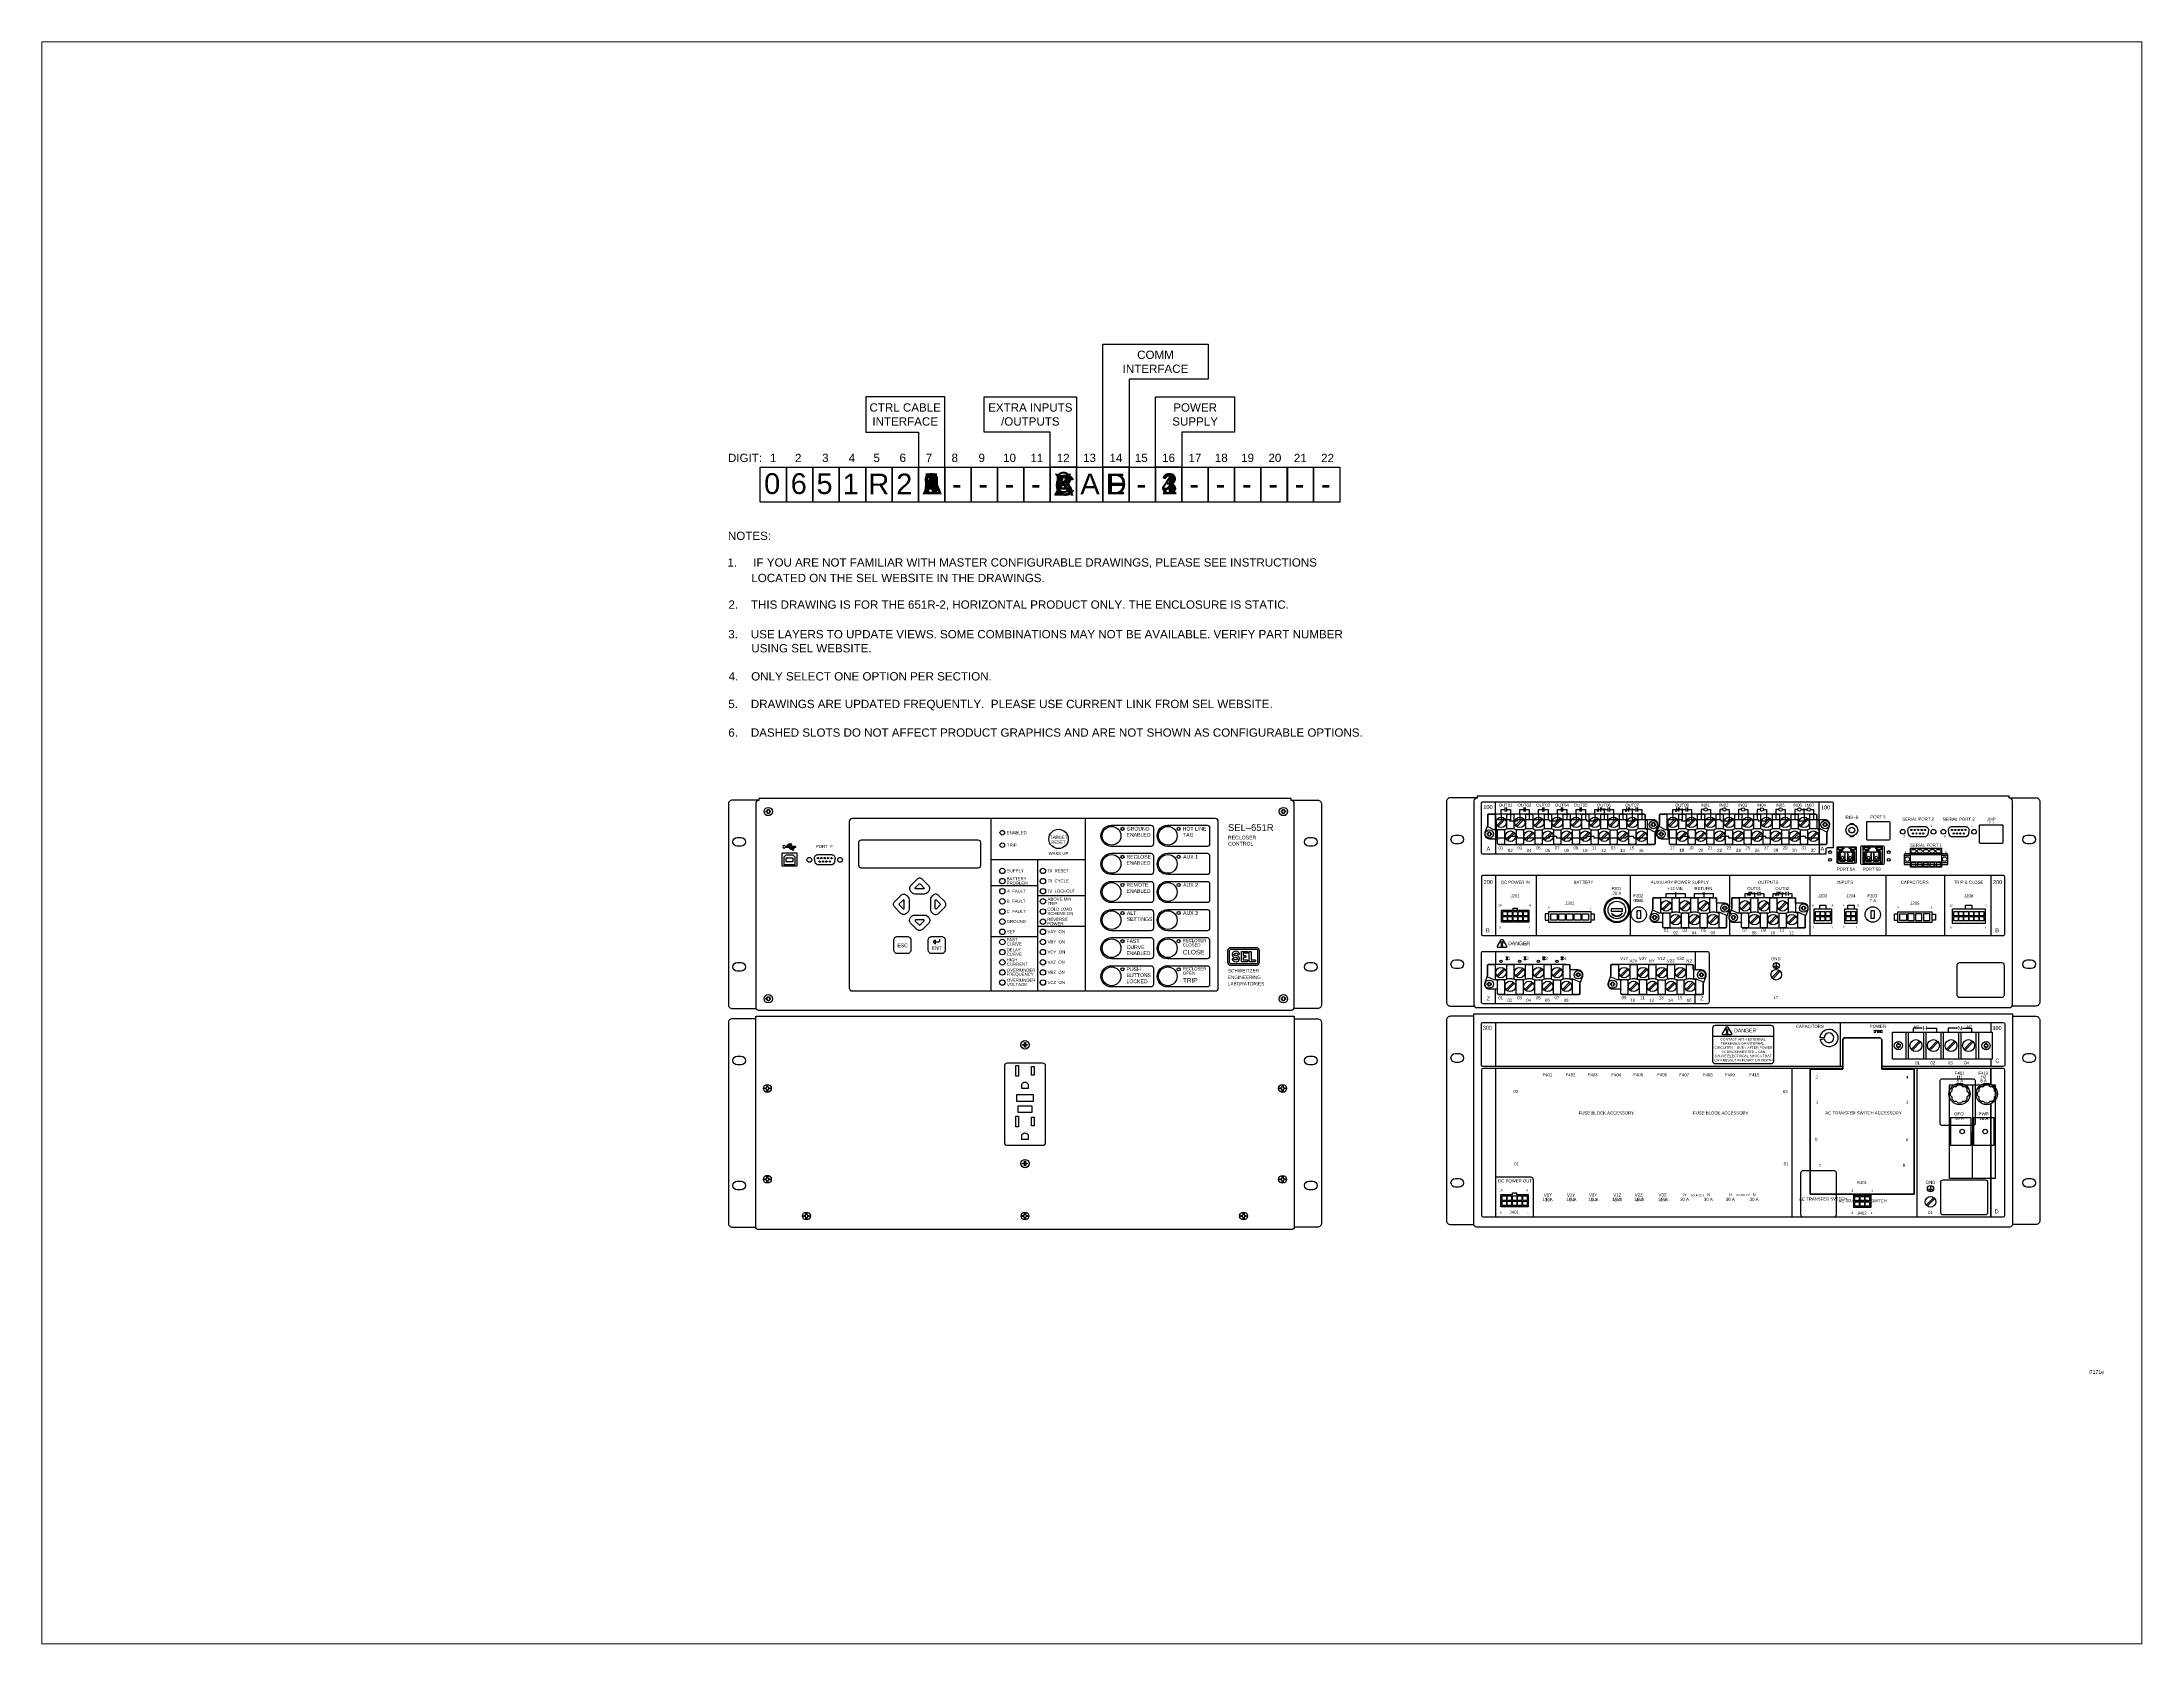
# Paper-space layout 'Layout1' of a CAD drawing. Extents: x 1.05 to 9.48, y 0.8 to 7.23.
# The model-space entities are those that its viewports show. They can reach past a viewport. Long polylines and large blocks are cut down to what shows.
import ezdxf
from ezdxf.enums import TextEntityAlignment as Align

# ---------------------------------------------------------------- set-up
doc = ezdxf.new("R2010")
doc.units = 0
doc.header["$MEASUREMENT"] = 0
doc.layers.get('0').update_dxf_attribs({"linetype": 'CONTINUOUS'})
for name, color, linetype in [('1_0_____CONTROL_CABLE_INTE', 7, 'CONTINUOUS'), ('1_1__1__TRADITIONAL_RETROF', 7, 'CONTINUOUS'), ('1_2__2__G_W_VIPER-ST__G_W_', 7, 'CONTINUOUS'), ('1_3__3__ABB_OVR-3_VR3S__15', 7, 'CONTINUOUS'), ('1_4__4__G_W_CTRL_POWER_VIP', 7, 'CONTINUOUS'), ('1_5__5__ABB_JOSLYN_TRIMOD_', 7, 'CONTINUOUS'), ('1_6__6__EATON_NOVA-TS_TRIP', 7, 'CONTINUOUS'), ('1_7__8__SIEMENS_SDR_TRIPLE', 7, 'CONTINUOUS'), ('1_8__9__SIEMENS_SDR_3-PHAS', 7, 'CONTINUOUS'), ('1_9__A__SEL_MULTI-RECLOSER', 7, 'CONTINUOUS'), ('2_0_____EXTRA_INPUTS-OUTPU', 7, 'CONTINUOUS'), ('2_1__X__NONE', 7, 'CONTINUOUS'), ('2_2__8___7__12_VDC_INPUTS_', 7, 'CONTINUOUS'), ('2_3__A___2__125_VDC____5__', 7, 'CONTINUOUS'), ('2_4__B___2__48_VDC____5__1', 7, 'CONTINUOUS'), ('2_5__C___2__220_VDC____5__', 7, 'CONTINUOUS'), ('3_0_____COMMUNICATIONS_INT', 7, 'CONTINUOUS'), ('3_1__D___1__100BASE-FX__EI', 7, 'CONTINUOUS'), ('3_2__E___2__10-100BASE-T__', 7, 'CONTINUOUS'), ('3_3__F___2__100BASE-FX__EI', 7, 'CONTINUOUS'), ('3_4__L___1__10-100BASE-T__', 7, 'CONTINUOUS'), ('4_0_____POWER_SUPPLY_', 7, 'CONTINUOUS'), ('4_1__1__120_VAC__INCLUDES_', 7, 'CONTINUOUS'), ('4_2__2__230_VAC', 7, 'CONTINUOUS'), ('4_3__4__48_VDC', 7, 'CONTINUOUS'), ('4_4__3__125_VDC', 7, 'CONTINUOUS'), ('5_0____DWG', 7, 'CONTINUOUS')]:
    doc.layers.add(name, color=color, linetype=linetype)
doc.styles.add('ARIAL', font='arial.ttf')

msp = doc.modelspace()

# ---------------------------------------------------------------- linework, layer by layer
at = {"layer": '1_0_____CONTROL_CABLE_INTE'}
msp.add_lwpolyline([(4.023, 30.034), (4.867, 30.034), (4.867, 28.909), (4.023, 28.909)], close=True, dxfattribs=at)
at = {"layer": '1_1__1__TRADITIONAL_RETROF'}
msp.add_lwpolyline([(39.6, 15.835), (39.7, 15.835), (39.7, 15.585), (39.6, 15.585)], close=True, dxfattribs=at)
msp.add_circle((39.65, 15.71), 0.246, dxfattribs=at)
at = {"layer": '1_2__2__G_W_VIPER-ST__G_W_'}
msp.add_circle((39.65, 15.71), 0.246, dxfattribs=at)
at = {"layer": '1_3__3__ABB_OVR-3_VR3S__15'}
msp.add_circle((39.65, 15.71), 0.246, dxfattribs=at)
at = {"layer": '1_4__4__G_W_CTRL_POWER_VIP'}
msp.add_lwpolyline([(39.6, 15.835), (39.7, 15.835), (39.7, 15.585), (39.6, 15.585)], close=True, dxfattribs=at)
msp.add_circle((39.65, 15.71), 0.246, dxfattribs=at)
at = {"layer": '1_5__5__ABB_JOSLYN_TRIMOD_'}
msp.add_circle((39.65, 15.71), 0.246, dxfattribs=at)
at = {"layer": '1_6__6__EATON_NOVA-TS_TRIP'}
msp.add_lwpolyline([(39.6, 15.835), (39.7, 15.835), (39.7, 15.585), (39.6, 15.585)], close=True, dxfattribs=at)
msp.add_circle((39.65, 15.71), 0.246, dxfattribs=at)
at = {"layer": '1_7__8__SIEMENS_SDR_TRIPLE'}
msp.add_circle((39.65, 15.71), 0.246, dxfattribs=at)
at = {"layer": '1_8__9__SIEMENS_SDR_3-PHAS'}
msp.add_circle((39.65, 15.71), 0.246, dxfattribs=at)
at = {"layer": '1_9__A__SEL_MULTI-RECLOSER'}
msp.add_circle((39.65, 15.71), 0.246, dxfattribs=at)
at = {"layer": '2_0_____EXTRA_INPUTS-OUTPU'}
msp.add_lwpolyline([(4.023, 30.034), (4.867, 30.034), (4.867, 28.909), (4.023, 28.909)], close=True, dxfattribs=at)
at = {"layer": '2_1__X__NONE'}
for points in [[(27.569, 18.92), (27.569, 18.134)], [(27.75, 18.92), (27.75, 18.756)], [(28.05, 18.92), (28.05, 18.706)], [(28.35, 18.92), (28.35, 18.756)], [(28.65, 18.92), (28.65, 18.756)], [(28.95, 18.92), (28.95, 18.756)], [(29.25, 18.92), (29.25, 18.756)], [(29.55, 18.92), (29.55, 18.756)], [(29.85, 18.92), (29.85, 18.756)], [(30.15, 18.92), (30.15, 18.756)], [(30.45, 18.92), (30.45, 18.756)], [(30.75, 18.92), (30.75, 18.756)], [(31.05, 18.92), (31.05, 18.756)], [(31.35, 18.92), (31.35, 18.756)], [(31.65, 18.92), (31.65, 18.756)], [(31.95, 18.92), (31.95, 18.706)], [(32.25, 18.92), (32.25, 18.756)], [(33.25, 18.92), (33.25, 18.756)], [(33.55, 18.92), (33.55, 18.706)], [(33.85, 18.92), (33.85, 18.756)], [(34.15, 18.92), (34.15, 18.756)], [(34.45, 18.92), (34.45, 18.756)], [(34.75, 18.92), (34.75, 18.756)], [(35.05, 18.92), (35.05, 18.756)], [(35.35, 18.92), (35.35, 18.756)], [(35.65, 18.92), (35.65, 18.756)], [(35.95, 18.92), (35.95, 18.756)], [(36.25, 18.92), (36.25, 18.756)], [(36.55, 18.92), (36.55, 18.756)], [(36.85, 18.92), (36.85, 18.756)], [(37.15, 18.92), (37.15, 18.756)], [(37.45, 18.92), (37.45, 18.706)], [(37.75, 18.92), (37.75, 18.756)], [(37.931, 18.742), (37.931, 17.956)]]:
    msp.add_lwpolyline(points, dxfattribs=at)
for points in [[(28.02, 18.756), (28.02, 18.706), (28.27, 18.706), (28.27, 18.756), (29.286, 18.756), (29.286, 18.706), (29.536, 18.706), (29.536, 18.756), (30.481, 18.756), (30.481, 18.706), (30.731, 18.706), (30.731, 18.756), (31.747, 18.756), (31.747, 18.706), (31.997, 18.706), (31.997, 18.756), (32.371, 18.756, -0.414214), (32.421, 18.706), (32.421, 18.206, -0.414214), (32.371, 18.156), (31.997, 18.156), (31.997, 18.206), (31.747, 18.206), (31.747, 18.156), (30.731, 18.156), (30.731, 18.206), (30.481, 18.206), (30.481, 18.156), (29.536, 18.156), (29.536, 18.206), (29.286, 18.206), (29.286, 18.156), (28.27, 18.156), (28.27, 18.206), (28.02, 18.206), (28.02, 18.156), (27.646, 18.156, -0.414267), (27.596, 18.206), (27.596, 18.707, -0.414276), (27.646, 18.756)], [(33.52, 18.756), (33.52, 18.706), (33.77, 18.706), (33.77, 18.756), (34.786, 18.756), (34.786, 18.706), (35.036, 18.706), (35.036, 18.756), (35.981, 18.756), (35.981, 18.706), (36.231, 18.706), (36.231, 18.756), (37.246, 18.756), (37.246, 18.706), (37.497, 18.706), (37.497, 18.756), (37.871, 18.756, -0.414214), (37.921, 18.706), (37.921, 18.206, -0.414214), (37.871, 18.156), (37.497, 18.156), (37.497, 18.206), (37.246, 18.206), (37.246, 18.156), (36.231, 18.156), (36.231, 18.206), (35.981, 18.206), (35.981, 18.156), (35.036, 18.156), (35.036, 18.206), (34.786, 18.206), (34.786, 18.156), (33.77, 18.156), (33.77, 18.206), (33.52, 18.206), (33.52, 18.156), (33.146, 18.156, -0.414267), (33.096, 18.206), (33.096, 18.707, -0.414276), (33.146, 18.756)]]:
    msp.add_lwpolyline(points, format="xyb", close=True, dxfattribs=at)
at = {"layer": '2_2__8___7__12_VDC_INPUTS_'}
for points in [[(27.636, 17.986, 0.414213), (27.666, 17.956), (32.648, 17.956, 0.414214), (32.678, 17.986), (32.678, 18.299), (32.769, 18.544, 0.480048), (32.624, 18.742), (32.39, 18.742, -0.414214), (32.36, 18.772), (32.36, 18.89, 0.414212), (32.33, 18.92), (32.33, 18.92), (27.349, 18.92, 0.414215), (27.319, 18.89), (27.319, 18.577), (27.228, 18.332, 0.47859), (27.373, 18.134), (27.606, 18.134, -0.414214), (27.636, 18.104)], [(27.876, 18.425), (27.517, 18.425), (27.331, 18.514, -0.241986), (27.319, 18.534), (27.319, 18.89, -0.422157), (27.345, 18.92), (27.53, 18.92, -0.414214), (27.56, 18.89), (27.56, 18.453, -0.390527), (27.53, 18.425)], [(27.974, 18.451), (27.966, 18.451, -0.414214), (27.936, 18.481), (27.936, 18.89, -0.414214), (27.966, 18.92), (28.129, 18.92, -0.414214), (28.159, 18.89), (28.159, 18.481, -0.414214), (28.129, 18.451), (28.122, 18.451)], [(28.575, 18.451), (28.567, 18.451, -0.414214), (28.537, 18.481), (28.537, 18.89, -0.414214), (28.567, 18.92), (28.73, 18.92, -0.414214), (28.76, 18.89), (28.76, 18.481, -0.414214), (28.73, 18.451), (28.723, 18.451)], [(29.175, 18.451), (29.167, 18.451, -0.414214), (29.137, 18.481), (29.137, 18.89, -0.414214), (29.167, 18.92), (29.33, 18.92, -0.414214), (29.36, 18.89), (29.36, 18.481, -0.414214), (29.33, 18.451), (29.323, 18.451)], [(29.775, 18.451), (29.767, 18.451, -0.414214), (29.737, 18.481), (29.737, 18.89, -0.414214), (29.767, 18.92), (29.93, 18.92, -0.414214), (29.96, 18.89), (29.96, 18.481, -0.414214), (29.93, 18.451), (29.923, 18.451)], [(30.375, 18.451), (30.367, 18.451, -0.414214), (30.337, 18.481), (30.337, 18.89, -0.414214), (30.367, 18.92), (30.53, 18.92, -0.414214), (30.56, 18.89), (30.56, 18.481, -0.414214), (30.53, 18.451), (30.523, 18.451)], [(30.975, 18.451), (30.967, 18.451, -0.414214), (30.937, 18.481), (30.937, 18.89, -0.414214), (30.967, 18.92), (31.13, 18.92, -0.414214), (31.16, 18.89), (31.16, 18.481, -0.414214), (31.13, 18.451), (31.123, 18.451)], [(31.575, 18.451), (31.567, 18.451, -0.414214), (31.537, 18.481), (31.537, 18.89, -0.414214), (31.567, 18.92), (31.73, 18.92, -0.414214), (31.76, 18.89), (31.76, 18.481, -0.414214), (31.73, 18.451), (31.723, 18.451)], [(32.175, 18.451), (32.167, 18.451, -0.414214), (32.137, 18.481), (32.137, 18.89, -0.414214), (32.167, 18.92), (32.33, 18.92, -0.414214), (32.36, 18.89), (32.36, 18.481, -0.414214), (32.33, 18.451), (32.323, 18.451)], [(33.136, 17.986, 0.414213), (33.166, 17.956), (38.148, 17.956, 0.414214), (38.178, 17.986), (38.178, 18.299), (38.269, 18.544, 0.480048), (38.124, 18.742), (37.89, 18.742, -0.414214), (37.86, 18.772), (37.86, 18.89, 0.414212), (37.83, 18.92), (37.83, 18.92), (32.849, 18.92, 0.414215), (32.819, 18.89), (32.819, 18.577), (32.728, 18.332, 0.47859), (32.873, 18.134), (33.106, 18.134, -0.414214), (33.136, 18.104)], [(33.376, 18.425), (33.017, 18.425), (32.832, 18.514, -0.241986), (32.819, 18.534), (32.819, 18.89, -0.422157), (32.845, 18.92), (33.03, 18.92, -0.414214), (33.06, 18.89), (33.06, 18.453, -0.390527), (33.03, 18.425)], [(33.474, 18.451), (33.466, 18.451, -0.414214), (33.436, 18.481), (33.436, 18.89, -0.414214), (33.466, 18.92), (33.629, 18.92, -0.414214), (33.659, 18.89), (33.659, 18.481, -0.414214), (33.629, 18.451), (33.622, 18.451)], [(34.075, 18.451), (34.067, 18.451, -0.414214), (34.037, 18.481), (34.037, 18.89, -0.414214), (34.067, 18.92), (34.23, 18.92, -0.414214), (34.26, 18.89), (34.26, 18.481, -0.414214), (34.23, 18.451), (34.223, 18.451)], [(34.675, 18.451), (34.667, 18.451, -0.414214), (34.637, 18.481), (34.637, 18.89, -0.414214), (34.667, 18.92), (34.83, 18.92, -0.414214), (34.86, 18.89), (34.86, 18.481, -0.414214), (34.83, 18.451), (34.823, 18.451)], [(35.275, 18.451), (35.267, 18.451, -0.414214), (35.237, 18.481), (35.237, 18.89, -0.414214), (35.267, 18.92), (35.43, 18.92, -0.414214), (35.46, 18.89), (35.46, 18.481, -0.414214), (35.43, 18.451), (35.423, 18.451)], [(35.875, 18.451), (35.867, 18.451, -0.414214), (35.837, 18.481), (35.837, 18.89, -0.414214), (35.867, 18.92), (36.03, 18.92, -0.414214), (36.06, 18.89), (36.06, 18.481, -0.414214), (36.03, 18.451), (36.023, 18.451)], [(36.475, 18.451), (36.467, 18.451, -0.414214), (36.437, 18.481), (36.437, 18.89, -0.414214), (36.467, 18.92), (36.63, 18.92, -0.414214), (36.66, 18.89), (36.66, 18.481, -0.414214), (36.63, 18.451), (36.623, 18.451)], [(37.075, 18.451), (37.067, 18.451, -0.414214), (37.037, 18.481), (37.037, 18.89, -0.414214), (37.067, 18.92), (37.23, 18.92, -0.414214), (37.26, 18.89), (37.26, 18.481, -0.414214), (37.23, 18.451), (37.223, 18.451)], [(37.675, 18.451), (37.667, 18.451, -0.414214), (37.637, 18.481), (37.637, 18.89, -0.414214), (37.667, 18.92), (37.83, 18.92, -0.414214), (37.86, 18.89), (37.86, 18.481, -0.414214), (37.83, 18.451), (37.823, 18.451)], [(27.606, 18.425, -0.414214), (27.636, 18.395)], [(27.829, 18.425, -0.414214), (27.859, 18.395), (27.859, 17.986, -0.414214), (27.829, 17.956), (27.666, 17.956, -0.414214), (27.636, 17.986), (27.636, 18.395, -0.414214), (27.666, 18.425)], [(28.237, 18.395, 0.191033), (28.228, 18.419, 0.081668), (28.213, 18.429, 0.0591), (28.149, 18.448, 0.034646), (28.048, 18.455, 0.03436), (27.947, 18.448, 0.0591), (27.883, 18.429, 0.081668), (27.868, 18.419, 0.191033), (27.859, 18.395)], [(28.43, 18.425, -0.414214), (28.46, 18.395), (28.46, 17.986, -0.414214), (28.43, 17.956), (28.267, 17.956, -0.414214), (28.237, 17.986), (28.237, 18.395, -0.414214), (28.267, 18.425)], [(28.838, 18.395, 0.191033), (28.829, 18.419, 0.081668), (28.814, 18.429, 0.0591), (28.75, 18.448, 0.034646), (28.648, 18.455, 0.03436), (28.548, 18.448, 0.0591), (28.484, 18.429, 0.081668), (28.468, 18.419, 0.191033), (28.46, 18.395)], [(29.03, 18.425, -0.414214), (29.06, 18.395), (29.06, 17.986, -0.414214), (29.03, 17.956), (28.867, 17.956, -0.414214), (28.837, 17.986), (28.837, 18.395, -0.414214), (28.867, 18.425)], [(29.438, 18.395, 0.191033), (29.429, 18.419, 0.081668), (29.414, 18.429, 0.0591), (29.35, 18.448, 0.034646), (29.248, 18.455, 0.03436), (29.148, 18.448, 0.0591), (29.084, 18.429, 0.081668), (29.068, 18.419, 0.191033), (29.06, 18.395)], [(29.63, 18.425, -0.414214), (29.66, 18.395), (29.66, 17.986, -0.414214), (29.63, 17.956), (29.467, 17.956, -0.414214), (29.437, 17.986), (29.437, 18.395, -0.414214), (29.467, 18.425)], [(30.038, 18.395, 0.191033), (30.029, 18.419, 0.081668), (30.014, 18.429, 0.0591), (29.95, 18.448, 0.034646), (29.848, 18.455, 0.03436), (29.748, 18.448, 0.0591), (29.684, 18.429, 0.081668), (29.668, 18.419, 0.191033), (29.66, 18.395)], [(30.23, 18.425, -0.414214), (30.26, 18.395), (30.26, 17.986, -0.414214), (30.23, 17.956), (30.067, 17.956, -0.414214), (30.037, 17.986), (30.037, 18.395, -0.414214), (30.067, 18.425)], [(30.638, 18.395, 0.191033), (30.629, 18.419, 0.081668), (30.614, 18.429, 0.0591), (30.55, 18.448, 0.034646), (30.448, 18.455, 0.03436), (30.348, 18.448, 0.0591), (30.284, 18.429, 0.081668), (30.268, 18.419, 0.191033), (30.26, 18.395)], [(30.83, 18.425, -0.414214), (30.86, 18.395), (30.86, 17.986, -0.414214), (30.83, 17.956), (30.667, 17.956, -0.414214), (30.637, 17.986), (30.637, 18.395, -0.414214), (30.667, 18.425)], [(31.238, 18.395, 0.191033), (31.229, 18.419, 0.081668), (31.214, 18.429, 0.0591), (31.15, 18.448, 0.034646), (31.048, 18.455, 0.03436), (30.948, 18.448, 0.0591), (30.884, 18.429, 0.081668), (30.868, 18.419, 0.191033), (30.86, 18.395)], [(31.43, 18.425, -0.414214), (31.46, 18.395), (31.46, 17.986, -0.414214), (31.43, 17.956), (31.267, 17.956, -0.414214), (31.237, 17.986), (31.237, 18.395, -0.414214), (31.267, 18.425)], [(31.838, 18.395, 0.191033), (31.829, 18.419, 0.081668), (31.814, 18.429, 0.0591), (31.75, 18.448, 0.034646), (31.648, 18.455, 0.03436), (31.548, 18.448, 0.0591), (31.484, 18.429, 0.081668), (31.468, 18.419, 0.191033), (31.46, 18.395)], [(32.03, 18.425, -0.414214), (32.06, 18.395), (32.06, 17.986, -0.414214), (32.03, 17.956), (31.867, 17.956, -0.414214), (31.837, 17.986), (31.837, 18.395, -0.414214), (31.867, 18.425)], [(32.437, 18.403, 0.127742), (32.429, 18.419, 0.081668), (32.414, 18.429, 0.0591), (32.35, 18.448, 0.034646), (32.248, 18.455, 0.03436), (32.148, 18.448, 0.0591), (32.084, 18.429, 0.081668), (32.068, 18.419, 0.191033), (32.06, 18.395)], [(32.467, 18.451), (32.39, 18.451, -0.414214), (32.36, 18.481)], [(33.106, 18.425, -0.414214), (33.136, 18.395)], [(33.329, 18.425, -0.414214), (33.359, 18.395), (33.359, 17.986, -0.414214), (33.329, 17.956), (33.166, 17.956, -0.414214), (33.136, 17.986), (33.136, 18.395, -0.414214), (33.166, 18.425)], [(33.737, 18.395, 0.191033), (33.729, 18.419, 0.081668), (33.713, 18.429, 0.0591), (33.649, 18.448, 0.034646), (33.548, 18.455, 0.03436), (33.447, 18.448, 0.0591), (33.383, 18.429, 0.081668), (33.368, 18.419, 0.191033), (33.359, 18.395)], [(33.93, 18.425, -0.414214), (33.96, 18.395), (33.96, 17.986, -0.414214), (33.93, 17.956), (33.767, 17.956, -0.414214), (33.737, 17.986), (33.737, 18.395, -0.414214), (33.767, 18.425)], [(34.338, 18.395, 0.191033), (34.329, 18.419, 0.081668), (34.314, 18.429, 0.0591), (34.25, 18.448, 0.034646), (34.148, 18.455, 0.03436), (34.048, 18.448, 0.0591), (33.984, 18.429, 0.081668), (33.968, 18.419, 0.191033), (33.96, 18.395)], [(34.53, 18.425, -0.414214), (34.56, 18.395), (34.56, 17.986, -0.414214), (34.53, 17.956), (34.367, 17.956, -0.414214), (34.337, 17.986), (34.337, 18.395, -0.414214), (34.367, 18.425)], [(34.938, 18.395, 0.191033), (34.929, 18.419, 0.081668), (34.914, 18.429, 0.0591), (34.85, 18.448, 0.034646), (34.748, 18.455, 0.03436), (34.648, 18.448, 0.0591), (34.584, 18.429, 0.081668), (34.568, 18.419, 0.191033), (34.56, 18.395)], [(35.13, 18.425, -0.414214), (35.16, 18.395), (35.16, 17.986, -0.414214), (35.13, 17.956), (34.967, 17.956, -0.414214), (34.937, 17.986), (34.937, 18.395, -0.414214), (34.967, 18.425)], [(35.538, 18.395, 0.191033), (35.529, 18.419, 0.081668), (35.514, 18.429, 0.0591), (35.45, 18.448, 0.034646), (35.348, 18.455, 0.03436), (35.248, 18.448, 0.0591), (35.184, 18.429, 0.081668), (35.168, 18.419, 0.191033), (35.16, 18.395)], [(35.73, 18.425, -0.414214), (35.76, 18.395), (35.76, 17.986, -0.414214), (35.73, 17.956), (35.567, 17.956, -0.414214), (35.537, 17.986), (35.537, 18.395, -0.414214), (35.567, 18.425)], [(36.138, 18.395, 0.191033), (36.129, 18.419, 0.081668), (36.114, 18.429, 0.0591), (36.05, 18.448, 0.034646), (35.948, 18.455, 0.03436), (35.848, 18.448, 0.0591), (35.784, 18.429, 0.081668), (35.768, 18.419, 0.191033), (35.76, 18.395)], [(36.33, 18.425, -0.414214), (36.36, 18.395), (36.36, 17.986, -0.414214), (36.33, 17.956), (36.167, 17.956, -0.414214), (36.137, 17.986), (36.137, 18.395, -0.414214), (36.167, 18.425)], [(36.738, 18.395, 0.191033), (36.729, 18.419, 0.081668), (36.714, 18.429, 0.0591), (36.65, 18.448, 0.034646), (36.548, 18.455, 0.03436), (36.448, 18.448, 0.0591), (36.384, 18.429, 0.081668), (36.368, 18.419, 0.191033), (36.36, 18.395)], [(36.93, 18.425, -0.414214), (36.96, 18.395), (36.96, 17.986, -0.414214), (36.93, 17.956), (36.767, 17.956, -0.414214), (36.737, 17.986), (36.737, 18.395, -0.414214), (36.767, 18.425)], [(37.338, 18.395, 0.191033), (37.329, 18.419, 0.081668), (37.314, 18.429, 0.0591), (37.25, 18.448, 0.034646), (37.148, 18.455, 0.03436), (37.048, 18.448, 0.0591), (36.984, 18.429, 0.081668), (36.968, 18.419, 0.191033), (36.96, 18.395)], [(37.53, 18.425, -0.414214), (37.56, 18.395), (37.56, 17.986, -0.414214), (37.53, 17.956), (37.367, 17.956, -0.414214), (37.337, 17.986), (37.337, 18.395, -0.414214), (37.367, 18.425)], [(37.937, 18.403, 0.127742), (37.929, 18.419, 0.081668), (37.914, 18.429, 0.0591), (37.85, 18.448, 0.034646), (37.748, 18.455, 0.03436), (37.648, 18.448, 0.0591), (37.584, 18.429, 0.081668), (37.568, 18.419, 0.191033), (37.56, 18.395)], [(37.967, 18.451), (37.89, 18.451, -0.414214), (37.86, 18.481)]]:
    msp.add_lwpolyline(points, format="xyb", dxfattribs=at)
for points in [[(27.348, 18.313), (27.348, 18.353), (27.398, 18.353), (27.398, 18.313), (27.438, 18.313), (27.438, 18.263), (27.398, 18.263), (27.398, 18.223), (27.348, 18.223), (27.348, 18.263), (27.308, 18.263), (27.308, 18.313)], [(32.598, 18.613), (32.598, 18.653), (32.648, 18.653), (32.648, 18.613), (32.689, 18.613), (32.689, 18.563), (32.648, 18.563), (32.648, 18.523), (32.598, 18.523), (32.598, 18.563), (32.558, 18.563), (32.558, 18.613)], [(32.848, 18.313), (32.848, 18.353), (32.898, 18.353), (32.898, 18.313), (32.938, 18.313), (32.938, 18.263), (32.898, 18.263), (32.898, 18.223), (32.848, 18.223), (32.848, 18.263), (32.808, 18.263), (32.808, 18.313)], [(38.099, 18.613), (38.099, 18.653), (38.149, 18.653), (38.149, 18.613), (38.189, 18.613), (38.189, 18.563), (38.149, 18.563), (38.149, 18.523), (38.099, 18.523), (38.099, 18.563), (38.058, 18.563), (38.058, 18.613)]]:
    msp.add_lwpolyline(points, close=True, dxfattribs=at)
for points in [[(27.847, 18.792), (27.613, 18.558)], [(27.881, 18.758), (27.647, 18.524)], [(28.148, 18.351), (27.914, 18.117)], [(28.181, 18.317), (27.947, 18.083)], [(28.448, 18.792), (28.214, 18.558)], [(28.476, 18.425), (28.22, 18.425)], [(28.482, 18.758), (28.247, 18.524)], [(28.749, 18.351), (28.515, 18.117)], [(28.782, 18.317), (28.548, 18.083)], [(29.048, 18.792), (28.814, 18.558)], [(28.821, 18.425), (29.076, 18.425)], [(29.082, 18.758), (28.847, 18.524)], [(29.349, 18.351), (29.115, 18.117)], [(29.382, 18.317), (29.148, 18.083)], [(29.648, 18.792), (29.414, 18.558)], [(29.421, 18.425), (29.676, 18.425)], [(29.682, 18.758), (29.447, 18.524)], [(29.949, 18.351), (29.715, 18.117)], [(29.982, 18.317), (29.748, 18.083)], [(30.248, 18.792), (30.014, 18.558)], [(30.021, 18.425), (30.276, 18.425)], [(30.282, 18.758), (30.047, 18.524)], [(30.549, 18.351), (30.315, 18.117)], [(30.582, 18.317), (30.348, 18.083)], [(30.848, 18.792), (30.614, 18.558)], [(30.621, 18.425), (30.876, 18.425)], [(30.882, 18.758), (30.647, 18.524)], [(31.149, 18.351), (30.915, 18.117)], [(31.182, 18.317), (30.948, 18.083)], [(31.448, 18.792), (31.214, 18.558)], [(31.221, 18.425), (31.476, 18.425)], [(31.482, 18.758), (31.247, 18.524)], [(31.749, 18.351), (31.515, 18.117)], [(31.782, 18.317), (31.548, 18.083)], [(32.048, 18.792), (31.814, 18.558)], [(31.821, 18.425), (32.076, 18.425)], [(32.082, 18.758), (31.847, 18.524)], [(32.349, 18.351), (32.115, 18.117)], [(32.382, 18.317), (32.148, 18.083)], [(32.437, 18.425), (32.42, 18.425)], [(33.347, 18.792), (33.113, 18.558)], [(33.381, 18.758), (33.147, 18.524)], [(33.648, 18.351), (33.414, 18.117)], [(33.681, 18.317), (33.447, 18.083)], [(33.948, 18.792), (33.714, 18.558)], [(33.976, 18.425), (33.721, 18.425)], [(33.982, 18.758), (33.747, 18.524)], [(34.249, 18.351), (34.015, 18.117)], [(34.282, 18.317), (34.048, 18.083)], [(34.548, 18.792), (34.314, 18.558)], [(34.321, 18.425), (34.576, 18.425)], [(34.582, 18.758), (34.347, 18.524)], [(34.849, 18.351), (34.615, 18.117)], [(34.882, 18.317), (34.648, 18.083)], [(35.148, 18.792), (34.914, 18.558)], [(34.921, 18.425), (35.176, 18.425)], [(35.182, 18.758), (34.947, 18.524)], [(35.449, 18.351), (35.215, 18.117)], [(35.482, 18.317), (35.248, 18.083)], [(35.748, 18.792), (35.514, 18.558)], [(35.521, 18.425), (35.776, 18.425)], [(35.782, 18.758), (35.547, 18.524)], [(36.049, 18.351), (35.815, 18.117)], [(36.082, 18.317), (35.848, 18.083)], [(36.348, 18.792), (36.114, 18.558)], [(36.121, 18.425), (36.376, 18.425)], [(36.382, 18.758), (36.147, 18.524)], [(36.649, 18.351), (36.415, 18.117)], [(36.682, 18.317), (36.448, 18.083)], [(36.948, 18.792), (36.714, 18.558)], [(36.721, 18.425), (36.976, 18.425)], [(36.982, 18.758), (36.747, 18.524)], [(37.249, 18.351), (37.015, 18.117)], [(37.282, 18.317), (37.048, 18.083)], [(37.548, 18.792), (37.314, 18.558)], [(37.321, 18.425), (37.576, 18.425)], [(37.582, 18.758), (37.347, 18.524)], [(37.849, 18.351), (37.615, 18.117)], [(37.882, 18.317), (37.648, 18.083)], [(37.937, 18.425), (37.92, 18.425)]]:
    msp.add_lwpolyline(points, dxfattribs=at)
for points in [[(32.651, 17.956), (32.467, 17.956, -0.414214), (32.437, 17.986), (32.437, 18.423, -0.390527), (32.467, 18.451), (32.479, 18.451), (32.665, 18.362, -0.241514), (32.678, 18.342), (32.678, 17.986, -0.422157)], [(38.151, 17.956), (37.967, 17.956, -0.414214), (37.937, 17.986), (37.937, 18.423, -0.390527), (37.967, 18.451), (37.979, 18.451), (38.165, 18.362, -0.241514), (38.178, 18.342), (38.178, 17.986, -0.422157)]]:
    msp.add_lwpolyline(points, format="xyb", close=True, dxfattribs=at)
for centre, radius in [((27.373, 18.288), 0.132), ((27.747, 18.658), 0.167), ((28.048, 18.217), 0.167), ((28.348, 18.658), 0.167), ((28.648, 18.217), 0.167), ((28.948, 18.658), 0.167), ((29.248, 18.217), 0.167), ((29.548, 18.658), 0.167), ((29.848, 18.217), 0.167), ((30.148, 18.658), 0.167), ((30.448, 18.217), 0.167), ((30.748, 18.658), 0.167), ((31.048, 18.217), 0.167), ((31.348, 18.658), 0.167), ((31.648, 18.217), 0.167), ((31.948, 18.658), 0.167), ((32.248, 18.217), 0.167), ((32.623, 18.588), 0.132), ((32.873, 18.288), 0.132), ((33.247, 18.658), 0.167), ((33.548, 18.217), 0.167), ((33.848, 18.658), 0.167), ((34.148, 18.217), 0.167), ((34.448, 18.658), 0.167), ((34.748, 18.217), 0.167), ((35.048, 18.658), 0.167), ((35.348, 18.217), 0.167), ((35.648, 18.658), 0.167), ((35.948, 18.217), 0.167), ((36.248, 18.658), 0.167), ((36.548, 18.217), 0.167), ((36.848, 18.658), 0.167), ((37.148, 18.217), 0.167), ((37.448, 18.658), 0.167), ((37.748, 18.217), 0.167), ((38.124, 18.588), 0.132)]:
    msp.add_circle(centre, radius, dxfattribs=at)
at = {"layer": '2_3__A___2__125_VDC____5__'}
for points in [[(27.636, 17.986, 0.414213), (27.666, 17.956), (32.648, 17.956, 0.414214), (32.678, 17.986), (32.678, 18.299), (32.769, 18.544, 0.480048), (32.624, 18.742), (32.39, 18.742, -0.414214), (32.36, 18.772), (32.36, 18.89, 0.414212), (32.33, 18.92), (32.33, 18.92), (27.349, 18.92, 0.414215), (27.319, 18.89), (27.319, 18.577), (27.228, 18.332, 0.47859), (27.373, 18.134), (27.606, 18.134, -0.414214), (27.636, 18.104)], [(27.876, 18.425), (27.517, 18.425), (27.331, 18.514, -0.241986), (27.319, 18.534), (27.319, 18.89, -0.422157), (27.345, 18.92), (27.53, 18.92, -0.414214), (27.56, 18.89), (27.56, 18.453, -0.390527), (27.53, 18.425)], [(27.974, 18.451), (27.966, 18.451, -0.414214), (27.936, 18.481), (27.936, 18.89, -0.414214), (27.966, 18.92), (28.129, 18.92, -0.414214), (28.159, 18.89), (28.159, 18.481, -0.414214), (28.129, 18.451), (28.122, 18.451)], [(28.575, 18.451), (28.567, 18.451, -0.414214), (28.537, 18.481), (28.537, 18.89, -0.414214), (28.567, 18.92), (28.73, 18.92, -0.414214), (28.76, 18.89), (28.76, 18.481, -0.414214), (28.73, 18.451), (28.723, 18.451)], [(29.175, 18.451), (29.167, 18.451, -0.414214), (29.137, 18.481), (29.137, 18.89, -0.414214), (29.167, 18.92), (29.33, 18.92, -0.414214), (29.36, 18.89), (29.36, 18.481, -0.414214), (29.33, 18.451), (29.323, 18.451)], [(29.775, 18.451), (29.767, 18.451, -0.414214), (29.737, 18.481), (29.737, 18.89, -0.414214), (29.767, 18.92), (29.93, 18.92, -0.414214), (29.96, 18.89), (29.96, 18.481, -0.414214), (29.93, 18.451), (29.923, 18.451)], [(30.375, 18.451), (30.367, 18.451, -0.414214), (30.337, 18.481), (30.337, 18.89, -0.414214), (30.367, 18.92), (30.53, 18.92, -0.414214), (30.56, 18.89), (30.56, 18.481, -0.414214), (30.53, 18.451), (30.523, 18.451)], [(30.975, 18.451), (30.967, 18.451, -0.414214), (30.937, 18.481), (30.937, 18.89, -0.414214), (30.967, 18.92), (31.13, 18.92, -0.414214), (31.16, 18.89), (31.16, 18.481, -0.414214), (31.13, 18.451), (31.123, 18.451)], [(31.575, 18.451), (31.567, 18.451, -0.414214), (31.537, 18.481), (31.537, 18.89, -0.414214), (31.567, 18.92), (31.73, 18.92, -0.414214), (31.76, 18.89), (31.76, 18.481, -0.414214), (31.73, 18.451), (31.723, 18.451)], [(32.175, 18.451), (32.167, 18.451, -0.414214), (32.137, 18.481), (32.137, 18.89, -0.414214), (32.167, 18.92), (32.33, 18.92, -0.414214), (32.36, 18.89), (32.36, 18.481, -0.414214), (32.33, 18.451), (32.323, 18.451)], [(33.136, 17.986, 0.414213), (33.166, 17.956), (38.148, 17.956, 0.414214), (38.178, 17.986), (38.178, 18.299), (38.269, 18.544, 0.480048), (38.124, 18.742), (37.89, 18.742, -0.414214), (37.86, 18.772), (37.86, 18.89, 0.414212), (37.83, 18.92), (37.83, 18.92), (32.849, 18.92, 0.414215), (32.819, 18.89), (32.819, 18.577), (32.728, 18.332, 0.47859), (32.873, 18.134), (33.106, 18.134, -0.414214), (33.136, 18.104)], [(33.376, 18.425), (33.017, 18.425), (32.832, 18.514, -0.241986), (32.819, 18.534), (32.819, 18.89, -0.422157), (32.845, 18.92), (33.03, 18.92, -0.414214), (33.06, 18.89), (33.06, 18.453, -0.390527), (33.03, 18.425)], [(33.474, 18.451), (33.466, 18.451, -0.414214), (33.436, 18.481), (33.436, 18.89, -0.414214), (33.466, 18.92), (33.629, 18.92, -0.414214), (33.659, 18.89), (33.659, 18.481, -0.414214), (33.629, 18.451), (33.622, 18.451)], [(34.075, 18.451), (34.067, 18.451, -0.414214), (34.037, 18.481), (34.037, 18.89, -0.414214), (34.067, 18.92), (34.23, 18.92, -0.414214), (34.26, 18.89), (34.26, 18.481, -0.414214), (34.23, 18.451), (34.223, 18.451)], [(34.675, 18.451), (34.667, 18.451, -0.414214), (34.637, 18.481), (34.637, 18.89, -0.414214), (34.667, 18.92), (34.83, 18.92, -0.414214), (34.86, 18.89), (34.86, 18.481, -0.414214), (34.83, 18.451), (34.823, 18.451)], [(35.275, 18.451), (35.267, 18.451, -0.414214), (35.237, 18.481), (35.237, 18.89, -0.414214), (35.267, 18.92), (35.43, 18.92, -0.414214), (35.46, 18.89), (35.46, 18.481, -0.414214), (35.43, 18.451), (35.423, 18.451)], [(35.875, 18.451), (35.867, 18.451, -0.414214), (35.837, 18.481), (35.837, 18.89, -0.414214), (35.867, 18.92), (36.03, 18.92, -0.414214), (36.06, 18.89), (36.06, 18.481, -0.414214), (36.03, 18.451), (36.023, 18.451)], [(36.475, 18.451), (36.467, 18.451, -0.414214), (36.437, 18.481), (36.437, 18.89, -0.414214), (36.467, 18.92), (36.63, 18.92, -0.414214), (36.66, 18.89), (36.66, 18.481, -0.414214), (36.63, 18.451), (36.623, 18.451)], [(37.075, 18.451), (37.067, 18.451, -0.414214), (37.037, 18.481), (37.037, 18.89, -0.414214), (37.067, 18.92), (37.23, 18.92, -0.414214), (37.26, 18.89), (37.26, 18.481, -0.414214), (37.23, 18.451), (37.223, 18.451)], [(37.675, 18.451), (37.667, 18.451, -0.414214), (37.637, 18.481), (37.637, 18.89, -0.414214), (37.667, 18.92), (37.83, 18.92, -0.414214), (37.86, 18.89), (37.86, 18.481, -0.414214), (37.83, 18.451), (37.823, 18.451)], [(27.606, 18.425, -0.414214), (27.636, 18.395)], [(27.829, 18.425, -0.414214), (27.859, 18.395), (27.859, 17.986, -0.414214), (27.829, 17.956), (27.666, 17.956, -0.414214), (27.636, 17.986), (27.636, 18.395, -0.414214), (27.666, 18.425)], [(28.237, 18.395, 0.191033), (28.228, 18.419, 0.081668), (28.213, 18.429, 0.0591), (28.149, 18.448, 0.034646), (28.048, 18.455, 0.03436), (27.947, 18.448, 0.0591), (27.883, 18.429, 0.081668), (27.868, 18.419, 0.191033), (27.859, 18.395)], [(28.43, 18.425, -0.414214), (28.46, 18.395), (28.46, 17.986, -0.414214), (28.43, 17.956), (28.267, 17.956, -0.414214), (28.237, 17.986), (28.237, 18.395, -0.414214), (28.267, 18.425)], [(28.838, 18.395, 0.191033), (28.829, 18.419, 0.081668), (28.814, 18.429, 0.0591), (28.75, 18.448, 0.034646), (28.648, 18.455, 0.03436), (28.548, 18.448, 0.0591), (28.484, 18.429, 0.081668), (28.468, 18.419, 0.191033), (28.46, 18.395)], [(29.03, 18.425, -0.414214), (29.06, 18.395), (29.06, 17.986, -0.414214), (29.03, 17.956), (28.867, 17.956, -0.414214), (28.837, 17.986), (28.837, 18.395, -0.414214), (28.867, 18.425)], [(29.438, 18.395, 0.191033), (29.429, 18.419, 0.081668), (29.414, 18.429, 0.0591), (29.35, 18.448, 0.034646), (29.248, 18.455, 0.03436), (29.148, 18.448, 0.0591), (29.084, 18.429, 0.081668), (29.068, 18.419, 0.191033), (29.06, 18.395)], [(29.63, 18.425, -0.414214), (29.66, 18.395), (29.66, 17.986, -0.414214), (29.63, 17.956), (29.467, 17.956, -0.414214), (29.437, 17.986), (29.437, 18.395, -0.414214), (29.467, 18.425)], [(30.038, 18.395, 0.191033), (30.029, 18.419, 0.081668), (30.014, 18.429, 0.0591), (29.95, 18.448, 0.034646), (29.848, 18.455, 0.03436), (29.748, 18.448, 0.0591), (29.684, 18.429, 0.081668), (29.668, 18.419, 0.191033), (29.66, 18.395)], [(30.23, 18.425, -0.414214), (30.26, 18.395), (30.26, 17.986, -0.414214), (30.23, 17.956), (30.067, 17.956, -0.414214), (30.037, 17.986), (30.037, 18.395, -0.414214), (30.067, 18.425)], [(30.638, 18.395, 0.191033), (30.629, 18.419, 0.081668), (30.614, 18.429, 0.0591), (30.55, 18.448, 0.034646), (30.448, 18.455, 0.03436), (30.348, 18.448, 0.0591), (30.284, 18.429, 0.081668), (30.268, 18.419, 0.191033), (30.26, 18.395)], [(30.83, 18.425, -0.414214), (30.86, 18.395), (30.86, 17.986, -0.414214), (30.83, 17.956), (30.667, 17.956, -0.414214), (30.637, 17.986), (30.637, 18.395, -0.414214), (30.667, 18.425)], [(31.238, 18.395, 0.191033), (31.229, 18.419, 0.081668), (31.214, 18.429, 0.0591), (31.15, 18.448, 0.034646), (31.048, 18.455, 0.03436), (30.948, 18.448, 0.0591), (30.884, 18.429, 0.081668), (30.868, 18.419, 0.191033), (30.86, 18.395)], [(31.43, 18.425, -0.414214), (31.46, 18.395), (31.46, 17.986, -0.414214), (31.43, 17.956), (31.267, 17.956, -0.414214), (31.237, 17.986), (31.237, 18.395, -0.414214), (31.267, 18.425)], [(31.838, 18.395, 0.191033), (31.829, 18.419, 0.081668), (31.814, 18.429, 0.0591), (31.75, 18.448, 0.034646), (31.648, 18.455, 0.03436), (31.548, 18.448, 0.0591), (31.484, 18.429, 0.081668), (31.468, 18.419, 0.191033), (31.46, 18.395)], [(32.03, 18.425, -0.414214), (32.06, 18.395), (32.06, 17.986, -0.414214), (32.03, 17.956), (31.867, 17.956, -0.414214), (31.837, 17.986), (31.837, 18.395, -0.414214), (31.867, 18.425)], [(32.437, 18.403, 0.127742), (32.429, 18.419, 0.081668), (32.414, 18.429, 0.0591), (32.35, 18.448, 0.034646), (32.248, 18.455, 0.03436), (32.148, 18.448, 0.0591), (32.084, 18.429, 0.081668), (32.068, 18.419, 0.191033), (32.06, 18.395)], [(32.467, 18.451), (32.39, 18.451, -0.414214), (32.36, 18.481)], [(33.106, 18.425, -0.414214), (33.136, 18.395)], [(33.329, 18.425, -0.414214), (33.359, 18.395), (33.359, 17.986, -0.414214), (33.329, 17.956), (33.166, 17.956, -0.414214), (33.136, 17.986), (33.136, 18.395, -0.414214), (33.166, 18.425)], [(33.737, 18.395, 0.191033), (33.729, 18.419, 0.081668), (33.713, 18.429, 0.0591), (33.649, 18.448, 0.034646), (33.548, 18.455, 0.03436), (33.447, 18.448, 0.0591), (33.383, 18.429, 0.081668), (33.368, 18.419, 0.191033), (33.359, 18.395)], [(33.93, 18.425, -0.414214), (33.96, 18.395), (33.96, 17.986, -0.414214), (33.93, 17.956), (33.767, 17.956, -0.414214), (33.737, 17.986), (33.737, 18.395, -0.414214), (33.767, 18.425)], [(34.338, 18.395, 0.191033), (34.329, 18.419, 0.081668), (34.314, 18.429, 0.0591), (34.25, 18.448, 0.034646), (34.148, 18.455, 0.03436), (34.048, 18.448, 0.0591), (33.984, 18.429, 0.081668), (33.968, 18.419, 0.191033), (33.96, 18.395)], [(34.53, 18.425, -0.414214), (34.56, 18.395), (34.56, 17.986, -0.414214), (34.53, 17.956), (34.367, 17.956, -0.414214), (34.337, 17.986), (34.337, 18.395, -0.414214), (34.367, 18.425)], [(34.938, 18.395, 0.191033), (34.929, 18.419, 0.081668), (34.914, 18.429, 0.0591), (34.85, 18.448, 0.034646), (34.748, 18.455, 0.03436), (34.648, 18.448, 0.0591), (34.584, 18.429, 0.081668), (34.568, 18.419, 0.191033), (34.56, 18.395)], [(35.13, 18.425, -0.414214), (35.16, 18.395), (35.16, 17.986, -0.414214), (35.13, 17.956), (34.967, 17.956, -0.414214), (34.937, 17.986), (34.937, 18.395, -0.414214), (34.967, 18.425)], [(35.538, 18.395, 0.191033), (35.529, 18.419, 0.081668), (35.514, 18.429, 0.0591), (35.45, 18.448, 0.034646), (35.348, 18.455, 0.03436), (35.248, 18.448, 0.0591), (35.184, 18.429, 0.081668), (35.168, 18.419, 0.191033), (35.16, 18.395)], [(35.73, 18.425, -0.414214), (35.76, 18.395), (35.76, 17.986, -0.414214), (35.73, 17.956), (35.567, 17.956, -0.414214), (35.537, 17.986), (35.537, 18.395, -0.414214), (35.567, 18.425)], [(36.138, 18.395, 0.191033), (36.129, 18.419, 0.081668), (36.114, 18.429, 0.0591), (36.05, 18.448, 0.034646), (35.948, 18.455, 0.03436), (35.848, 18.448, 0.0591), (35.784, 18.429, 0.081668), (35.768, 18.419, 0.191033), (35.76, 18.395)], [(36.33, 18.425, -0.414214), (36.36, 18.395), (36.36, 17.986, -0.414214), (36.33, 17.956), (36.167, 17.956, -0.414214), (36.137, 17.986), (36.137, 18.395, -0.414214), (36.167, 18.425)], [(36.738, 18.395, 0.191033), (36.729, 18.419, 0.081668), (36.714, 18.429, 0.0591), (36.65, 18.448, 0.034646), (36.548, 18.455, 0.03436), (36.448, 18.448, 0.0591), (36.384, 18.429, 0.081668), (36.368, 18.419, 0.191033), (36.36, 18.395)], [(36.93, 18.425, -0.414214), (36.96, 18.395), (36.96, 17.986, -0.414214), (36.93, 17.956), (36.767, 17.956, -0.414214), (36.737, 17.986), (36.737, 18.395, -0.414214), (36.767, 18.425)], [(37.338, 18.395, 0.191033), (37.329, 18.419, 0.081668), (37.314, 18.429, 0.0591), (37.25, 18.448, 0.034646), (37.148, 18.455, 0.03436), (37.048, 18.448, 0.0591), (36.984, 18.429, 0.081668), (36.968, 18.419, 0.191033), (36.96, 18.395)], [(37.53, 18.425, -0.414214), (37.56, 18.395), (37.56, 17.986, -0.414214), (37.53, 17.956), (37.367, 17.956, -0.414214), (37.337, 17.986), (37.337, 18.395, -0.414214), (37.367, 18.425)], [(37.937, 18.403, 0.127742), (37.929, 18.419, 0.081668), (37.914, 18.429, 0.0591), (37.85, 18.448, 0.034646), (37.748, 18.455, 0.03436), (37.648, 18.448, 0.0591), (37.584, 18.429, 0.081668), (37.568, 18.419, 0.191033), (37.56, 18.395)], [(37.967, 18.451), (37.89, 18.451, -0.414214), (37.86, 18.481)]]:
    msp.add_lwpolyline(points, format="xyb", dxfattribs=at)
for points in [[(27.348, 18.313), (27.348, 18.353), (27.398, 18.353), (27.398, 18.313), (27.438, 18.313), (27.438, 18.263), (27.398, 18.263), (27.398, 18.223), (27.348, 18.223), (27.348, 18.263), (27.308, 18.263), (27.308, 18.313)], [(32.598, 18.613), (32.598, 18.653), (32.648, 18.653), (32.648, 18.613), (32.689, 18.613), (32.689, 18.563), (32.648, 18.563), (32.648, 18.523), (32.598, 18.523), (32.598, 18.563), (32.558, 18.563), (32.558, 18.613)], [(32.848, 18.313), (32.848, 18.353), (32.898, 18.353), (32.898, 18.313), (32.938, 18.313), (32.938, 18.263), (32.898, 18.263), (32.898, 18.223), (32.848, 18.223), (32.848, 18.263), (32.808, 18.263), (32.808, 18.313)], [(38.099, 18.613), (38.099, 18.653), (38.149, 18.653), (38.149, 18.613), (38.189, 18.613), (38.189, 18.563), (38.149, 18.563), (38.149, 18.523), (38.099, 18.523), (38.099, 18.563), (38.058, 18.563), (38.058, 18.613)]]:
    msp.add_lwpolyline(points, close=True, dxfattribs=at)
for points in [[(27.847, 18.792), (27.613, 18.558)], [(27.881, 18.758), (27.647, 18.524)], [(28.148, 18.351), (27.914, 18.117)], [(28.181, 18.317), (27.947, 18.083)], [(28.448, 18.792), (28.214, 18.558)], [(28.476, 18.425), (28.22, 18.425)], [(28.482, 18.758), (28.247, 18.524)], [(28.749, 18.351), (28.515, 18.117)], [(28.782, 18.317), (28.548, 18.083)], [(29.048, 18.792), (28.814, 18.558)], [(28.821, 18.425), (29.076, 18.425)], [(29.082, 18.758), (28.847, 18.524)], [(29.349, 18.351), (29.115, 18.117)], [(29.382, 18.317), (29.148, 18.083)], [(29.648, 18.792), (29.414, 18.558)], [(29.421, 18.425), (29.676, 18.425)], [(29.682, 18.758), (29.447, 18.524)], [(29.949, 18.351), (29.715, 18.117)], [(29.982, 18.317), (29.748, 18.083)], [(30.248, 18.792), (30.014, 18.558)], [(30.021, 18.425), (30.276, 18.425)], [(30.282, 18.758), (30.047, 18.524)], [(30.549, 18.351), (30.315, 18.117)], [(30.582, 18.317), (30.348, 18.083)], [(30.848, 18.792), (30.614, 18.558)], [(30.621, 18.425), (30.876, 18.425)], [(30.882, 18.758), (30.647, 18.524)], [(31.149, 18.351), (30.915, 18.117)], [(31.182, 18.317), (30.948, 18.083)], [(31.448, 18.792), (31.214, 18.558)], [(31.221, 18.425), (31.476, 18.425)], [(31.482, 18.758), (31.247, 18.524)], [(31.749, 18.351), (31.515, 18.117)], [(31.782, 18.317), (31.548, 18.083)], [(32.048, 18.792), (31.814, 18.558)], [(31.821, 18.425), (32.076, 18.425)], [(32.082, 18.758), (31.847, 18.524)], [(32.349, 18.351), (32.115, 18.117)], [(32.382, 18.317), (32.148, 18.083)], [(32.437, 18.425), (32.42, 18.425)], [(33.347, 18.792), (33.113, 18.558)], [(33.381, 18.758), (33.147, 18.524)], [(33.648, 18.351), (33.414, 18.117)], [(33.681, 18.317), (33.447, 18.083)], [(33.948, 18.792), (33.714, 18.558)], [(33.976, 18.425), (33.721, 18.425)], [(33.982, 18.758), (33.747, 18.524)], [(34.249, 18.351), (34.015, 18.117)], [(34.282, 18.317), (34.048, 18.083)], [(34.548, 18.792), (34.314, 18.558)], [(34.321, 18.425), (34.576, 18.425)], [(34.582, 18.758), (34.347, 18.524)], [(34.849, 18.351), (34.615, 18.117)], [(34.882, 18.317), (34.648, 18.083)], [(35.148, 18.792), (34.914, 18.558)], [(34.921, 18.425), (35.176, 18.425)], [(35.182, 18.758), (34.947, 18.524)], [(35.449, 18.351), (35.215, 18.117)], [(35.482, 18.317), (35.248, 18.083)], [(35.748, 18.792), (35.514, 18.558)], [(35.521, 18.425), (35.776, 18.425)], [(35.782, 18.758), (35.547, 18.524)], [(36.049, 18.351), (35.815, 18.117)], [(36.082, 18.317), (35.848, 18.083)], [(36.348, 18.792), (36.114, 18.558)], [(36.121, 18.425), (36.376, 18.425)], [(36.382, 18.758), (36.147, 18.524)], [(36.649, 18.351), (36.415, 18.117)], [(36.682, 18.317), (36.448, 18.083)], [(36.948, 18.792), (36.714, 18.558)], [(36.721, 18.425), (36.976, 18.425)], [(36.982, 18.758), (36.747, 18.524)], [(37.249, 18.351), (37.015, 18.117)], [(37.282, 18.317), (37.048, 18.083)], [(37.548, 18.792), (37.314, 18.558)], [(37.321, 18.425), (37.576, 18.425)], [(37.582, 18.758), (37.347, 18.524)], [(37.849, 18.351), (37.615, 18.117)], [(37.882, 18.317), (37.648, 18.083)], [(37.937, 18.425), (37.92, 18.425)]]:
    msp.add_lwpolyline(points, dxfattribs=at)
for points in [[(32.651, 17.956), (32.467, 17.956, -0.414214), (32.437, 17.986), (32.437, 18.423, -0.390527), (32.467, 18.451), (32.479, 18.451), (32.665, 18.362, -0.241514), (32.678, 18.342), (32.678, 17.986, -0.422157)], [(38.151, 17.956), (37.967, 17.956, -0.414214), (37.937, 17.986), (37.937, 18.423, -0.390527), (37.967, 18.451), (37.979, 18.451), (38.165, 18.362, -0.241514), (38.178, 18.342), (38.178, 17.986, -0.422157)]]:
    msp.add_lwpolyline(points, format="xyb", close=True, dxfattribs=at)
for centre, radius in [((27.373, 18.288), 0.132), ((27.747, 18.658), 0.167), ((28.048, 18.217), 0.167), ((28.348, 18.658), 0.167), ((28.648, 18.217), 0.167), ((28.948, 18.658), 0.167), ((29.248, 18.217), 0.167), ((29.548, 18.658), 0.167), ((29.848, 18.217), 0.167), ((30.148, 18.658), 0.167), ((30.448, 18.217), 0.167), ((30.748, 18.658), 0.167), ((31.048, 18.217), 0.167), ((31.348, 18.658), 0.167), ((31.648, 18.217), 0.167), ((31.948, 18.658), 0.167), ((32.248, 18.217), 0.167), ((32.623, 18.588), 0.132), ((32.873, 18.288), 0.132), ((33.247, 18.658), 0.167), ((33.548, 18.217), 0.167), ((33.848, 18.658), 0.167), ((34.148, 18.217), 0.167), ((34.448, 18.658), 0.167), ((34.748, 18.217), 0.167), ((35.048, 18.658), 0.167), ((35.348, 18.217), 0.167), ((35.648, 18.658), 0.167), ((35.948, 18.217), 0.167), ((36.248, 18.658), 0.167), ((36.548, 18.217), 0.167), ((36.848, 18.658), 0.167), ((37.148, 18.217), 0.167), ((37.448, 18.658), 0.167), ((37.748, 18.217), 0.167), ((38.124, 18.588), 0.132)]:
    msp.add_circle(centre, radius, dxfattribs=at)
at = {"layer": '2_4__B___2__48_VDC____5__1'}
for points in [[(27.636, 17.986, 0.414213), (27.666, 17.956), (32.648, 17.956, 0.414214), (32.678, 17.986), (32.678, 18.299), (32.769, 18.544, 0.480048), (32.624, 18.742), (32.39, 18.742, -0.414214), (32.36, 18.772), (32.36, 18.89, 0.414212), (32.33, 18.92), (32.33, 18.92), (27.349, 18.92, 0.414215), (27.319, 18.89), (27.319, 18.577), (27.228, 18.332, 0.47859), (27.373, 18.134), (27.606, 18.134, -0.414214), (27.636, 18.104)], [(27.876, 18.425), (27.517, 18.425), (27.331, 18.514, -0.241986), (27.319, 18.534), (27.319, 18.89, -0.422157), (27.345, 18.92), (27.53, 18.92, -0.414214), (27.56, 18.89), (27.56, 18.453, -0.390527), (27.53, 18.425)], [(27.974, 18.451), (27.966, 18.451, -0.414214), (27.936, 18.481), (27.936, 18.89, -0.414214), (27.966, 18.92), (28.129, 18.92, -0.414214), (28.159, 18.89), (28.159, 18.481, -0.414214), (28.129, 18.451), (28.122, 18.451)], [(28.575, 18.451), (28.567, 18.451, -0.414214), (28.537, 18.481), (28.537, 18.89, -0.414214), (28.567, 18.92), (28.73, 18.92, -0.414214), (28.76, 18.89), (28.76, 18.481, -0.414214), (28.73, 18.451), (28.723, 18.451)], [(29.175, 18.451), (29.167, 18.451, -0.414214), (29.137, 18.481), (29.137, 18.89, -0.414214), (29.167, 18.92), (29.33, 18.92, -0.414214), (29.36, 18.89), (29.36, 18.481, -0.414214), (29.33, 18.451), (29.323, 18.451)], [(29.775, 18.451), (29.767, 18.451, -0.414214), (29.737, 18.481), (29.737, 18.89, -0.414214), (29.767, 18.92), (29.93, 18.92, -0.414214), (29.96, 18.89), (29.96, 18.481, -0.414214), (29.93, 18.451), (29.923, 18.451)], [(30.375, 18.451), (30.367, 18.451, -0.414214), (30.337, 18.481), (30.337, 18.89, -0.414214), (30.367, 18.92), (30.53, 18.92, -0.414214), (30.56, 18.89), (30.56, 18.481, -0.414214), (30.53, 18.451), (30.523, 18.451)], [(30.975, 18.451), (30.967, 18.451, -0.414214), (30.937, 18.481), (30.937, 18.89, -0.414214), (30.967, 18.92), (31.13, 18.92, -0.414214), (31.16, 18.89), (31.16, 18.481, -0.414214), (31.13, 18.451), (31.123, 18.451)], [(31.575, 18.451), (31.567, 18.451, -0.414214), (31.537, 18.481), (31.537, 18.89, -0.414214), (31.567, 18.92), (31.73, 18.92, -0.414214), (31.76, 18.89), (31.76, 18.481, -0.414214), (31.73, 18.451), (31.723, 18.451)], [(32.175, 18.451), (32.167, 18.451, -0.414214), (32.137, 18.481), (32.137, 18.89, -0.414214), (32.167, 18.92), (32.33, 18.92, -0.414214), (32.36, 18.89), (32.36, 18.481, -0.414214), (32.33, 18.451), (32.323, 18.451)], [(33.136, 17.986, 0.414213), (33.166, 17.956), (38.148, 17.956, 0.414214), (38.178, 17.986), (38.178, 18.299), (38.269, 18.544, 0.480048), (38.124, 18.742), (37.89, 18.742, -0.414214), (37.86, 18.772), (37.86, 18.89, 0.414212), (37.83, 18.92), (37.83, 18.92), (32.849, 18.92, 0.414215), (32.819, 18.89), (32.819, 18.577), (32.728, 18.332, 0.47859), (32.873, 18.134), (33.106, 18.134, -0.414214), (33.136, 18.104)], [(33.376, 18.425), (33.017, 18.425), (32.832, 18.514, -0.241986), (32.819, 18.534), (32.819, 18.89, -0.422157), (32.845, 18.92), (33.03, 18.92, -0.414214), (33.06, 18.89), (33.06, 18.453, -0.390527), (33.03, 18.425)], [(33.474, 18.451), (33.466, 18.451, -0.414214), (33.436, 18.481), (33.436, 18.89, -0.414214), (33.466, 18.92), (33.629, 18.92, -0.414214), (33.659, 18.89), (33.659, 18.481, -0.414214), (33.629, 18.451), (33.622, 18.451)], [(34.075, 18.451), (34.067, 18.451, -0.414214), (34.037, 18.481), (34.037, 18.89, -0.414214), (34.067, 18.92), (34.23, 18.92, -0.414214), (34.26, 18.89), (34.26, 18.481, -0.414214), (34.23, 18.451), (34.223, 18.451)], [(34.675, 18.451), (34.667, 18.451, -0.414214), (34.637, 18.481), (34.637, 18.89, -0.414214), (34.667, 18.92), (34.83, 18.92, -0.414214), (34.86, 18.89), (34.86, 18.481, -0.414214), (34.83, 18.451), (34.823, 18.451)], [(35.275, 18.451), (35.267, 18.451, -0.414214), (35.237, 18.481), (35.237, 18.89, -0.414214), (35.267, 18.92), (35.43, 18.92, -0.414214), (35.46, 18.89), (35.46, 18.481, -0.414214), (35.43, 18.451), (35.423, 18.451)], [(35.875, 18.451), (35.867, 18.451, -0.414214), (35.837, 18.481), (35.837, 18.89, -0.414214), (35.867, 18.92), (36.03, 18.92, -0.414214), (36.06, 18.89), (36.06, 18.481, -0.414214), (36.03, 18.451), (36.023, 18.451)], [(36.475, 18.451), (36.467, 18.451, -0.414214), (36.437, 18.481), (36.437, 18.89, -0.414214), (36.467, 18.92), (36.63, 18.92, -0.414214), (36.66, 18.89), (36.66, 18.481, -0.414214), (36.63, 18.451), (36.623, 18.451)], [(37.075, 18.451), (37.067, 18.451, -0.414214), (37.037, 18.481), (37.037, 18.89, -0.414214), (37.067, 18.92), (37.23, 18.92, -0.414214), (37.26, 18.89), (37.26, 18.481, -0.414214), (37.23, 18.451), (37.223, 18.451)], [(37.675, 18.451), (37.667, 18.451, -0.414214), (37.637, 18.481), (37.637, 18.89, -0.414214), (37.667, 18.92), (37.83, 18.92, -0.414214), (37.86, 18.89), (37.86, 18.481, -0.414214), (37.83, 18.451), (37.823, 18.451)], [(27.606, 18.425, -0.414214), (27.636, 18.395)], [(27.829, 18.425, -0.414214), (27.859, 18.395), (27.859, 17.986, -0.414214), (27.829, 17.956), (27.666, 17.956, -0.414214), (27.636, 17.986), (27.636, 18.395, -0.414214), (27.666, 18.425)], [(28.237, 18.395, 0.191033), (28.228, 18.419, 0.081668), (28.213, 18.429, 0.0591), (28.149, 18.448, 0.034646), (28.048, 18.455, 0.03436), (27.947, 18.448, 0.0591), (27.883, 18.429, 0.081668), (27.868, 18.419, 0.191033), (27.859, 18.395)], [(28.43, 18.425, -0.414214), (28.46, 18.395), (28.46, 17.986, -0.414214), (28.43, 17.956), (28.267, 17.956, -0.414214), (28.237, 17.986), (28.237, 18.395, -0.414214), (28.267, 18.425)], [(28.838, 18.395, 0.191033), (28.829, 18.419, 0.081668), (28.814, 18.429, 0.0591), (28.75, 18.448, 0.034646), (28.648, 18.455, 0.03436), (28.548, 18.448, 0.0591), (28.484, 18.429, 0.081668), (28.468, 18.419, 0.191033), (28.46, 18.395)], [(29.03, 18.425, -0.414214), (29.06, 18.395), (29.06, 17.986, -0.414214), (29.03, 17.956), (28.867, 17.956, -0.414214), (28.837, 17.986), (28.837, 18.395, -0.414214), (28.867, 18.425)], [(29.438, 18.395, 0.191033), (29.429, 18.419, 0.081668), (29.414, 18.429, 0.0591), (29.35, 18.448, 0.034646), (29.248, 18.455, 0.03436), (29.148, 18.448, 0.0591), (29.084, 18.429, 0.081668), (29.068, 18.419, 0.191033), (29.06, 18.395)], [(29.63, 18.425, -0.414214), (29.66, 18.395), (29.66, 17.986, -0.414214), (29.63, 17.956), (29.467, 17.956, -0.414214), (29.437, 17.986), (29.437, 18.395, -0.414214), (29.467, 18.425)], [(30.038, 18.395, 0.191033), (30.029, 18.419, 0.081668), (30.014, 18.429, 0.0591), (29.95, 18.448, 0.034646), (29.848, 18.455, 0.03436), (29.748, 18.448, 0.0591), (29.684, 18.429, 0.081668), (29.668, 18.419, 0.191033), (29.66, 18.395)], [(30.23, 18.425, -0.414214), (30.26, 18.395), (30.26, 17.986, -0.414214), (30.23, 17.956), (30.067, 17.956, -0.414214), (30.037, 17.986), (30.037, 18.395, -0.414214), (30.067, 18.425)], [(30.638, 18.395, 0.191033), (30.629, 18.419, 0.081668), (30.614, 18.429, 0.0591), (30.55, 18.448, 0.034646), (30.448, 18.455, 0.03436), (30.348, 18.448, 0.0591), (30.284, 18.429, 0.081668), (30.268, 18.419, 0.191033), (30.26, 18.395)], [(30.83, 18.425, -0.414214), (30.86, 18.395), (30.86, 17.986, -0.414214), (30.83, 17.956), (30.667, 17.956, -0.414214), (30.637, 17.986), (30.637, 18.395, -0.414214), (30.667, 18.425)], [(31.238, 18.395, 0.191033), (31.229, 18.419, 0.081668), (31.214, 18.429, 0.0591), (31.15, 18.448, 0.034646), (31.048, 18.455, 0.03436), (30.948, 18.448, 0.0591), (30.884, 18.429, 0.081668), (30.868, 18.419, 0.191033), (30.86, 18.395)], [(31.43, 18.425, -0.414214), (31.46, 18.395), (31.46, 17.986, -0.414214), (31.43, 17.956), (31.267, 17.956, -0.414214), (31.237, 17.986), (31.237, 18.395, -0.414214), (31.267, 18.425)], [(31.838, 18.395, 0.191033), (31.829, 18.419, 0.081668), (31.814, 18.429, 0.0591), (31.75, 18.448, 0.034646), (31.648, 18.455, 0.03436), (31.548, 18.448, 0.0591), (31.484, 18.429, 0.081668), (31.468, 18.419, 0.191033), (31.46, 18.395)], [(32.03, 18.425, -0.414214), (32.06, 18.395), (32.06, 17.986, -0.414214), (32.03, 17.956), (31.867, 17.956, -0.414214), (31.837, 17.986), (31.837, 18.395, -0.414214), (31.867, 18.425)], [(32.437, 18.403, 0.127742), (32.429, 18.419, 0.081668), (32.414, 18.429, 0.0591), (32.35, 18.448, 0.034646), (32.248, 18.455, 0.03436), (32.148, 18.448, 0.0591), (32.084, 18.429, 0.081668), (32.068, 18.419, 0.191033), (32.06, 18.395)], [(32.467, 18.451), (32.39, 18.451, -0.414214), (32.36, 18.481)], [(33.106, 18.425, -0.414214), (33.136, 18.395)], [(33.329, 18.425, -0.414214), (33.359, 18.395), (33.359, 17.986, -0.414214), (33.329, 17.956), (33.166, 17.956, -0.414214), (33.136, 17.986), (33.136, 18.395, -0.414214), (33.166, 18.425)], [(33.737, 18.395, 0.191033), (33.729, 18.419, 0.081668), (33.713, 18.429, 0.0591), (33.649, 18.448, 0.034646), (33.548, 18.455, 0.03436), (33.447, 18.448, 0.0591), (33.383, 18.429, 0.081668), (33.368, 18.419, 0.191033), (33.359, 18.395)], [(33.93, 18.425, -0.414214), (33.96, 18.395), (33.96, 17.986, -0.414214), (33.93, 17.956), (33.767, 17.956, -0.414214), (33.737, 17.986), (33.737, 18.395, -0.414214), (33.767, 18.425)], [(34.338, 18.395, 0.191033), (34.329, 18.419, 0.081668), (34.314, 18.429, 0.0591), (34.25, 18.448, 0.034646), (34.148, 18.455, 0.03436), (34.048, 18.448, 0.0591), (33.984, 18.429, 0.081668), (33.968, 18.419, 0.191033), (33.96, 18.395)], [(34.53, 18.425, -0.414214), (34.56, 18.395), (34.56, 17.986, -0.414214), (34.53, 17.956), (34.367, 17.956, -0.414214), (34.337, 17.986), (34.337, 18.395, -0.414214), (34.367, 18.425)], [(34.938, 18.395, 0.191033), (34.929, 18.419, 0.081668), (34.914, 18.429, 0.0591), (34.85, 18.448, 0.034646), (34.748, 18.455, 0.03436), (34.648, 18.448, 0.0591), (34.584, 18.429, 0.081668), (34.568, 18.419, 0.191033), (34.56, 18.395)], [(35.13, 18.425, -0.414214), (35.16, 18.395), (35.16, 17.986, -0.414214), (35.13, 17.956), (34.967, 17.956, -0.414214), (34.937, 17.986), (34.937, 18.395, -0.414214), (34.967, 18.425)], [(35.538, 18.395, 0.191033), (35.529, 18.419, 0.081668), (35.514, 18.429, 0.0591), (35.45, 18.448, 0.034646), (35.348, 18.455, 0.03436), (35.248, 18.448, 0.0591), (35.184, 18.429, 0.081668), (35.168, 18.419, 0.191033), (35.16, 18.395)], [(35.73, 18.425, -0.414214), (35.76, 18.395), (35.76, 17.986, -0.414214), (35.73, 17.956), (35.567, 17.956, -0.414214), (35.537, 17.986), (35.537, 18.395, -0.414214), (35.567, 18.425)], [(36.138, 18.395, 0.191033), (36.129, 18.419, 0.081668), (36.114, 18.429, 0.0591), (36.05, 18.448, 0.034646), (35.948, 18.455, 0.03436), (35.848, 18.448, 0.0591), (35.784, 18.429, 0.081668), (35.768, 18.419, 0.191033), (35.76, 18.395)], [(36.33, 18.425, -0.414214), (36.36, 18.395), (36.36, 17.986, -0.414214), (36.33, 17.956), (36.167, 17.956, -0.414214), (36.137, 17.986), (36.137, 18.395, -0.414214), (36.167, 18.425)], [(36.738, 18.395, 0.191033), (36.729, 18.419, 0.081668), (36.714, 18.429, 0.0591), (36.65, 18.448, 0.034646), (36.548, 18.455, 0.03436), (36.448, 18.448, 0.0591), (36.384, 18.429, 0.081668), (36.368, 18.419, 0.191033), (36.36, 18.395)], [(36.93, 18.425, -0.414214), (36.96, 18.395), (36.96, 17.986, -0.414214), (36.93, 17.956), (36.767, 17.956, -0.414214), (36.737, 17.986), (36.737, 18.395, -0.414214), (36.767, 18.425)], [(37.338, 18.395, 0.191033), (37.329, 18.419, 0.081668), (37.314, 18.429, 0.0591), (37.25, 18.448, 0.034646), (37.148, 18.455, 0.03436), (37.048, 18.448, 0.0591), (36.984, 18.429, 0.081668), (36.968, 18.419, 0.191033), (36.96, 18.395)], [(37.53, 18.425, -0.414214), (37.56, 18.395), (37.56, 17.986, -0.414214), (37.53, 17.956), (37.367, 17.956, -0.414214), (37.337, 17.986), (37.337, 18.395, -0.414214), (37.367, 18.425)], [(37.937, 18.403, 0.127742), (37.929, 18.419, 0.081668), (37.914, 18.429, 0.0591), (37.85, 18.448, 0.034646), (37.748, 18.455, 0.03436), (37.648, 18.448, 0.0591), (37.584, 18.429, 0.081668), (37.568, 18.419, 0.191033), (37.56, 18.395)], [(37.967, 18.451), (37.89, 18.451, -0.414214), (37.86, 18.481)]]:
    msp.add_lwpolyline(points, format="xyb", dxfattribs=at)
for points in [[(27.348, 18.313), (27.348, 18.353), (27.398, 18.353), (27.398, 18.313), (27.438, 18.313), (27.438, 18.263), (27.398, 18.263), (27.398, 18.223), (27.348, 18.223), (27.348, 18.263), (27.308, 18.263), (27.308, 18.313)], [(32.598, 18.613), (32.598, 18.653), (32.648, 18.653), (32.648, 18.613), (32.689, 18.613), (32.689, 18.563), (32.648, 18.563), (32.648, 18.523), (32.598, 18.523), (32.598, 18.563), (32.558, 18.563), (32.558, 18.613)], [(32.848, 18.313), (32.848, 18.353), (32.898, 18.353), (32.898, 18.313), (32.938, 18.313), (32.938, 18.263), (32.898, 18.263), (32.898, 18.223), (32.848, 18.223), (32.848, 18.263), (32.808, 18.263), (32.808, 18.313)], [(38.099, 18.613), (38.099, 18.653), (38.149, 18.653), (38.149, 18.613), (38.189, 18.613), (38.189, 18.563), (38.149, 18.563), (38.149, 18.523), (38.099, 18.523), (38.099, 18.563), (38.058, 18.563), (38.058, 18.613)]]:
    msp.add_lwpolyline(points, close=True, dxfattribs=at)
for points in [[(27.847, 18.792), (27.613, 18.558)], [(27.881, 18.758), (27.647, 18.524)], [(28.148, 18.351), (27.914, 18.117)], [(28.181, 18.317), (27.947, 18.083)], [(28.448, 18.792), (28.214, 18.558)], [(28.476, 18.425), (28.22, 18.425)], [(28.482, 18.758), (28.247, 18.524)], [(28.749, 18.351), (28.515, 18.117)], [(28.782, 18.317), (28.548, 18.083)], [(29.048, 18.792), (28.814, 18.558)], [(28.821, 18.425), (29.076, 18.425)], [(29.082, 18.758), (28.847, 18.524)], [(29.349, 18.351), (29.115, 18.117)], [(29.382, 18.317), (29.148, 18.083)], [(29.648, 18.792), (29.414, 18.558)], [(29.421, 18.425), (29.676, 18.425)], [(29.682, 18.758), (29.447, 18.524)], [(29.949, 18.351), (29.715, 18.117)], [(29.982, 18.317), (29.748, 18.083)], [(30.248, 18.792), (30.014, 18.558)], [(30.021, 18.425), (30.276, 18.425)], [(30.282, 18.758), (30.047, 18.524)], [(30.549, 18.351), (30.315, 18.117)], [(30.582, 18.317), (30.348, 18.083)], [(30.848, 18.792), (30.614, 18.558)], [(30.621, 18.425), (30.876, 18.425)], [(30.882, 18.758), (30.647, 18.524)], [(31.149, 18.351), (30.915, 18.117)], [(31.182, 18.317), (30.948, 18.083)], [(31.448, 18.792), (31.214, 18.558)], [(31.221, 18.425), (31.476, 18.425)], [(31.482, 18.758), (31.247, 18.524)], [(31.749, 18.351), (31.515, 18.117)], [(31.782, 18.317), (31.548, 18.083)], [(32.048, 18.792), (31.814, 18.558)], [(31.821, 18.425), (32.076, 18.425)], [(32.082, 18.758), (31.847, 18.524)], [(32.349, 18.351), (32.115, 18.117)], [(32.382, 18.317), (32.148, 18.083)], [(32.437, 18.425), (32.42, 18.425)], [(33.347, 18.792), (33.113, 18.558)], [(33.381, 18.758), (33.147, 18.524)], [(33.648, 18.351), (33.414, 18.117)], [(33.681, 18.317), (33.447, 18.083)], [(33.948, 18.792), (33.714, 18.558)], [(33.976, 18.425), (33.721, 18.425)], [(33.982, 18.758), (33.747, 18.524)], [(34.249, 18.351), (34.015, 18.117)], [(34.282, 18.317), (34.048, 18.083)], [(34.548, 18.792), (34.314, 18.558)], [(34.321, 18.425), (34.576, 18.425)], [(34.582, 18.758), (34.347, 18.524)], [(34.849, 18.351), (34.615, 18.117)], [(34.882, 18.317), (34.648, 18.083)], [(35.148, 18.792), (34.914, 18.558)], [(34.921, 18.425), (35.176, 18.425)], [(35.182, 18.758), (34.947, 18.524)], [(35.449, 18.351), (35.215, 18.117)], [(35.482, 18.317), (35.248, 18.083)], [(35.748, 18.792), (35.514, 18.558)], [(35.521, 18.425), (35.776, 18.425)], [(35.782, 18.758), (35.547, 18.524)], [(36.049, 18.351), (35.815, 18.117)], [(36.082, 18.317), (35.848, 18.083)], [(36.348, 18.792), (36.114, 18.558)], [(36.121, 18.425), (36.376, 18.425)], [(36.382, 18.758), (36.147, 18.524)], [(36.649, 18.351), (36.415, 18.117)], [(36.682, 18.317), (36.448, 18.083)], [(36.948, 18.792), (36.714, 18.558)], [(36.721, 18.425), (36.976, 18.425)], [(36.982, 18.758), (36.747, 18.524)], [(37.249, 18.351), (37.015, 18.117)], [(37.282, 18.317), (37.048, 18.083)], [(37.548, 18.792), (37.314, 18.558)], [(37.321, 18.425), (37.576, 18.425)], [(37.582, 18.758), (37.347, 18.524)], [(37.849, 18.351), (37.615, 18.117)], [(37.882, 18.317), (37.648, 18.083)], [(37.937, 18.425), (37.92, 18.425)]]:
    msp.add_lwpolyline(points, dxfattribs=at)
for points in [[(32.651, 17.956), (32.467, 17.956, -0.414214), (32.437, 17.986), (32.437, 18.423, -0.390527), (32.467, 18.451), (32.479, 18.451), (32.665, 18.362, -0.241514), (32.678, 18.342), (32.678, 17.986, -0.422157)], [(38.151, 17.956), (37.967, 17.956, -0.414214), (37.937, 17.986), (37.937, 18.423, -0.390527), (37.967, 18.451), (37.979, 18.451), (38.165, 18.362, -0.241514), (38.178, 18.342), (38.178, 17.986, -0.422157)]]:
    msp.add_lwpolyline(points, format="xyb", close=True, dxfattribs=at)
for centre, radius in [((27.373, 18.288), 0.132), ((27.747, 18.658), 0.167), ((28.048, 18.217), 0.167), ((28.348, 18.658), 0.167), ((28.648, 18.217), 0.167), ((28.948, 18.658), 0.167), ((29.248, 18.217), 0.167), ((29.548, 18.658), 0.167), ((29.848, 18.217), 0.167), ((30.148, 18.658), 0.167), ((30.448, 18.217), 0.167), ((30.748, 18.658), 0.167), ((31.048, 18.217), 0.167), ((31.348, 18.658), 0.167), ((31.648, 18.217), 0.167), ((31.948, 18.658), 0.167), ((32.248, 18.217), 0.167), ((32.623, 18.588), 0.132), ((32.873, 18.288), 0.132), ((33.247, 18.658), 0.167), ((33.548, 18.217), 0.167), ((33.848, 18.658), 0.167), ((34.148, 18.217), 0.167), ((34.448, 18.658), 0.167), ((34.748, 18.217), 0.167), ((35.048, 18.658), 0.167), ((35.348, 18.217), 0.167), ((35.648, 18.658), 0.167), ((35.948, 18.217), 0.167), ((36.248, 18.658), 0.167), ((36.548, 18.217), 0.167), ((36.848, 18.658), 0.167), ((37.148, 18.217), 0.167), ((37.448, 18.658), 0.167), ((37.748, 18.217), 0.167), ((38.124, 18.588), 0.132)]:
    msp.add_circle(centre, radius, dxfattribs=at)
at = {"layer": '2_5__C___2__220_VDC____5__'}
for points in [[(27.636, 17.986, 0.414213), (27.666, 17.956), (32.648, 17.956, 0.414214), (32.678, 17.986), (32.678, 18.299), (32.769, 18.544, 0.480048), (32.624, 18.742), (32.39, 18.742, -0.414214), (32.36, 18.772), (32.36, 18.89, 0.414212), (32.33, 18.92), (32.33, 18.92), (27.349, 18.92, 0.414215), (27.319, 18.89), (27.319, 18.577), (27.228, 18.332, 0.47859), (27.373, 18.134), (27.606, 18.134, -0.414214), (27.636, 18.104)], [(27.876, 18.425), (27.517, 18.425), (27.331, 18.514, -0.241986), (27.319, 18.534), (27.319, 18.89, -0.422157), (27.345, 18.92), (27.53, 18.92, -0.414214), (27.56, 18.89), (27.56, 18.453, -0.390527), (27.53, 18.425)], [(27.974, 18.451), (27.966, 18.451, -0.414214), (27.936, 18.481), (27.936, 18.89, -0.414214), (27.966, 18.92), (28.129, 18.92, -0.414214), (28.159, 18.89), (28.159, 18.481, -0.414214), (28.129, 18.451), (28.122, 18.451)], [(28.575, 18.451), (28.567, 18.451, -0.414214), (28.537, 18.481), (28.537, 18.89, -0.414214), (28.567, 18.92), (28.73, 18.92, -0.414214), (28.76, 18.89), (28.76, 18.481, -0.414214), (28.73, 18.451), (28.723, 18.451)], [(29.175, 18.451), (29.167, 18.451, -0.414214), (29.137, 18.481), (29.137, 18.89, -0.414214), (29.167, 18.92), (29.33, 18.92, -0.414214), (29.36, 18.89), (29.36, 18.481, -0.414214), (29.33, 18.451), (29.323, 18.451)], [(29.775, 18.451), (29.767, 18.451, -0.414214), (29.737, 18.481), (29.737, 18.89, -0.414214), (29.767, 18.92), (29.93, 18.92, -0.414214), (29.96, 18.89), (29.96, 18.481, -0.414214), (29.93, 18.451), (29.923, 18.451)], [(30.375, 18.451), (30.367, 18.451, -0.414214), (30.337, 18.481), (30.337, 18.89, -0.414214), (30.367, 18.92), (30.53, 18.92, -0.414214), (30.56, 18.89), (30.56, 18.481, -0.414214), (30.53, 18.451), (30.523, 18.451)], [(30.975, 18.451), (30.967, 18.451, -0.414214), (30.937, 18.481), (30.937, 18.89, -0.414214), (30.967, 18.92), (31.13, 18.92, -0.414214), (31.16, 18.89), (31.16, 18.481, -0.414214), (31.13, 18.451), (31.123, 18.451)], [(31.575, 18.451), (31.567, 18.451, -0.414214), (31.537, 18.481), (31.537, 18.89, -0.414214), (31.567, 18.92), (31.73, 18.92, -0.414214), (31.76, 18.89), (31.76, 18.481, -0.414214), (31.73, 18.451), (31.723, 18.451)], [(32.175, 18.451), (32.167, 18.451, -0.414214), (32.137, 18.481), (32.137, 18.89, -0.414214), (32.167, 18.92), (32.33, 18.92, -0.414214), (32.36, 18.89), (32.36, 18.481, -0.414214), (32.33, 18.451), (32.323, 18.451)], [(33.136, 17.986, 0.414213), (33.166, 17.956), (38.148, 17.956, 0.414214), (38.178, 17.986), (38.178, 18.299), (38.269, 18.544, 0.480048), (38.124, 18.742), (37.89, 18.742, -0.414214), (37.86, 18.772), (37.86, 18.89, 0.414212), (37.83, 18.92), (37.83, 18.92), (32.849, 18.92, 0.414215), (32.819, 18.89), (32.819, 18.577), (32.728, 18.332, 0.47859), (32.873, 18.134), (33.106, 18.134, -0.414214), (33.136, 18.104)], [(33.376, 18.425), (33.017, 18.425), (32.832, 18.514, -0.241986), (32.819, 18.534), (32.819, 18.89, -0.422157), (32.845, 18.92), (33.03, 18.92, -0.414214), (33.06, 18.89), (33.06, 18.453, -0.390527), (33.03, 18.425)], [(33.474, 18.451), (33.466, 18.451, -0.414214), (33.436, 18.481), (33.436, 18.89, -0.414214), (33.466, 18.92), (33.629, 18.92, -0.414214), (33.659, 18.89), (33.659, 18.481, -0.414214), (33.629, 18.451), (33.622, 18.451)], [(34.075, 18.451), (34.067, 18.451, -0.414214), (34.037, 18.481), (34.037, 18.89, -0.414214), (34.067, 18.92), (34.23, 18.92, -0.414214), (34.26, 18.89), (34.26, 18.481, -0.414214), (34.23, 18.451), (34.223, 18.451)], [(34.675, 18.451), (34.667, 18.451, -0.414214), (34.637, 18.481), (34.637, 18.89, -0.414214), (34.667, 18.92), (34.83, 18.92, -0.414214), (34.86, 18.89), (34.86, 18.481, -0.414214), (34.83, 18.451), (34.823, 18.451)], [(35.275, 18.451), (35.267, 18.451, -0.414214), (35.237, 18.481), (35.237, 18.89, -0.414214), (35.267, 18.92), (35.43, 18.92, -0.414214), (35.46, 18.89), (35.46, 18.481, -0.414214), (35.43, 18.451), (35.423, 18.451)], [(35.875, 18.451), (35.867, 18.451, -0.414214), (35.837, 18.481), (35.837, 18.89, -0.414214), (35.867, 18.92), (36.03, 18.92, -0.414214), (36.06, 18.89), (36.06, 18.481, -0.414214), (36.03, 18.451), (36.023, 18.451)], [(36.475, 18.451), (36.467, 18.451, -0.414214), (36.437, 18.481), (36.437, 18.89, -0.414214), (36.467, 18.92), (36.63, 18.92, -0.414214), (36.66, 18.89), (36.66, 18.481, -0.414214), (36.63, 18.451), (36.623, 18.451)], [(37.075, 18.451), (37.067, 18.451, -0.414214), (37.037, 18.481), (37.037, 18.89, -0.414214), (37.067, 18.92), (37.23, 18.92, -0.414214), (37.26, 18.89), (37.26, 18.481, -0.414214), (37.23, 18.451), (37.223, 18.451)], [(37.675, 18.451), (37.667, 18.451, -0.414214), (37.637, 18.481), (37.637, 18.89, -0.414214), (37.667, 18.92), (37.83, 18.92, -0.414214), (37.86, 18.89), (37.86, 18.481, -0.414214), (37.83, 18.451), (37.823, 18.451)], [(27.606, 18.425, -0.414214), (27.636, 18.395)], [(27.829, 18.425, -0.414214), (27.859, 18.395), (27.859, 17.986, -0.414214), (27.829, 17.956), (27.666, 17.956, -0.414214), (27.636, 17.986), (27.636, 18.395, -0.414214), (27.666, 18.425)], [(28.237, 18.395, 0.191033), (28.228, 18.419, 0.081668), (28.213, 18.429, 0.0591), (28.149, 18.448, 0.034646), (28.048, 18.455, 0.03436), (27.947, 18.448, 0.0591), (27.883, 18.429, 0.081668), (27.868, 18.419, 0.191033), (27.859, 18.395)], [(28.43, 18.425, -0.414214), (28.46, 18.395), (28.46, 17.986, -0.414214), (28.43, 17.956), (28.267, 17.956, -0.414214), (28.237, 17.986), (28.237, 18.395, -0.414214), (28.267, 18.425)], [(28.838, 18.395, 0.191033), (28.829, 18.419, 0.081668), (28.814, 18.429, 0.0591), (28.75, 18.448, 0.034646), (28.648, 18.455, 0.03436), (28.548, 18.448, 0.0591), (28.484, 18.429, 0.081668), (28.468, 18.419, 0.191033), (28.46, 18.395)], [(29.03, 18.425, -0.414214), (29.06, 18.395), (29.06, 17.986, -0.414214), (29.03, 17.956), (28.867, 17.956, -0.414214), (28.837, 17.986), (28.837, 18.395, -0.414214), (28.867, 18.425)], [(29.438, 18.395, 0.191033), (29.429, 18.419, 0.081668), (29.414, 18.429, 0.0591), (29.35, 18.448, 0.034646), (29.248, 18.455, 0.03436), (29.148, 18.448, 0.0591), (29.084, 18.429, 0.081668), (29.068, 18.419, 0.191033), (29.06, 18.395)], [(29.63, 18.425, -0.414214), (29.66, 18.395), (29.66, 17.986, -0.414214), (29.63, 17.956), (29.467, 17.956, -0.414214), (29.437, 17.986), (29.437, 18.395, -0.414214), (29.467, 18.425)], [(30.038, 18.395, 0.191033), (30.029, 18.419, 0.081668), (30.014, 18.429, 0.0591), (29.95, 18.448, 0.034646), (29.848, 18.455, 0.03436), (29.748, 18.448, 0.0591), (29.684, 18.429, 0.081668), (29.668, 18.419, 0.191033), (29.66, 18.395)], [(30.23, 18.425, -0.414214), (30.26, 18.395), (30.26, 17.986, -0.414214), (30.23, 17.956), (30.067, 17.956, -0.414214), (30.037, 17.986), (30.037, 18.395, -0.414214), (30.067, 18.425)], [(30.638, 18.395, 0.191033), (30.629, 18.419, 0.081668), (30.614, 18.429, 0.0591), (30.55, 18.448, 0.034646), (30.448, 18.455, 0.03436), (30.348, 18.448, 0.0591), (30.284, 18.429, 0.081668), (30.268, 18.419, 0.191033), (30.26, 18.395)], [(30.83, 18.425, -0.414214), (30.86, 18.395), (30.86, 17.986, -0.414214), (30.83, 17.956), (30.667, 17.956, -0.414214), (30.637, 17.986), (30.637, 18.395, -0.414214), (30.667, 18.425)], [(31.238, 18.395, 0.191033), (31.229, 18.419, 0.081668), (31.214, 18.429, 0.0591), (31.15, 18.448, 0.034646), (31.048, 18.455, 0.03436), (30.948, 18.448, 0.0591), (30.884, 18.429, 0.081668), (30.868, 18.419, 0.191033), (30.86, 18.395)], [(31.43, 18.425, -0.414214), (31.46, 18.395), (31.46, 17.986, -0.414214), (31.43, 17.956), (31.267, 17.956, -0.414214), (31.237, 17.986), (31.237, 18.395, -0.414214), (31.267, 18.425)], [(31.838, 18.395, 0.191033), (31.829, 18.419, 0.081668), (31.814, 18.429, 0.0591), (31.75, 18.448, 0.034646), (31.648, 18.455, 0.03436), (31.548, 18.448, 0.0591), (31.484, 18.429, 0.081668), (31.468, 18.419, 0.191033), (31.46, 18.395)], [(32.03, 18.425, -0.414214), (32.06, 18.395), (32.06, 17.986, -0.414214), (32.03, 17.956), (31.867, 17.956, -0.414214), (31.837, 17.986), (31.837, 18.395, -0.414214), (31.867, 18.425)], [(32.437, 18.403, 0.127742), (32.429, 18.419, 0.081668), (32.414, 18.429, 0.0591), (32.35, 18.448, 0.034646), (32.248, 18.455, 0.03436), (32.148, 18.448, 0.0591), (32.084, 18.429, 0.081668), (32.068, 18.419, 0.191033), (32.06, 18.395)], [(32.467, 18.451), (32.39, 18.451, -0.414214), (32.36, 18.481)], [(33.106, 18.425, -0.414214), (33.136, 18.395)], [(33.329, 18.425, -0.414214), (33.359, 18.395), (33.359, 17.986, -0.414214), (33.329, 17.956), (33.166, 17.956, -0.414214), (33.136, 17.986), (33.136, 18.395, -0.414214), (33.166, 18.425)], [(33.737, 18.395, 0.191033), (33.729, 18.419, 0.081668), (33.713, 18.429, 0.0591), (33.649, 18.448, 0.034646), (33.548, 18.455, 0.03436), (33.447, 18.448, 0.0591), (33.383, 18.429, 0.081668), (33.368, 18.419, 0.191033), (33.359, 18.395)], [(33.93, 18.425, -0.414214), (33.96, 18.395), (33.96, 17.986, -0.414214), (33.93, 17.956), (33.767, 17.956, -0.414214), (33.737, 17.986), (33.737, 18.395, -0.414214), (33.767, 18.425)], [(34.338, 18.395, 0.191033), (34.329, 18.419, 0.081668), (34.314, 18.429, 0.0591), (34.25, 18.448, 0.034646), (34.148, 18.455, 0.03436), (34.048, 18.448, 0.0591), (33.984, 18.429, 0.081668), (33.968, 18.419, 0.191033), (33.96, 18.395)], [(34.53, 18.425, -0.414214), (34.56, 18.395), (34.56, 17.986, -0.414214), (34.53, 17.956), (34.367, 17.956, -0.414214), (34.337, 17.986), (34.337, 18.395, -0.414214), (34.367, 18.425)], [(34.938, 18.395, 0.191033), (34.929, 18.419, 0.081668), (34.914, 18.429, 0.0591), (34.85, 18.448, 0.034646), (34.748, 18.455, 0.03436), (34.648, 18.448, 0.0591), (34.584, 18.429, 0.081668), (34.568, 18.419, 0.191033), (34.56, 18.395)], [(35.13, 18.425, -0.414214), (35.16, 18.395), (35.16, 17.986, -0.414214), (35.13, 17.956), (34.967, 17.956, -0.414214), (34.937, 17.986), (34.937, 18.395, -0.414214), (34.967, 18.425)], [(35.538, 18.395, 0.191033), (35.529, 18.419, 0.081668), (35.514, 18.429, 0.0591), (35.45, 18.448, 0.034646), (35.348, 18.455, 0.03436), (35.248, 18.448, 0.0591), (35.184, 18.429, 0.081668), (35.168, 18.419, 0.191033), (35.16, 18.395)], [(35.73, 18.425, -0.414214), (35.76, 18.395), (35.76, 17.986, -0.414214), (35.73, 17.956), (35.567, 17.956, -0.414214), (35.537, 17.986), (35.537, 18.395, -0.414214), (35.567, 18.425)], [(36.138, 18.395, 0.191033), (36.129, 18.419, 0.081668), (36.114, 18.429, 0.0591), (36.05, 18.448, 0.034646), (35.948, 18.455, 0.03436), (35.848, 18.448, 0.0591), (35.784, 18.429, 0.081668), (35.768, 18.419, 0.191033), (35.76, 18.395)], [(36.33, 18.425, -0.414214), (36.36, 18.395), (36.36, 17.986, -0.414214), (36.33, 17.956), (36.167, 17.956, -0.414214), (36.137, 17.986), (36.137, 18.395, -0.414214), (36.167, 18.425)], [(36.738, 18.395, 0.191033), (36.729, 18.419, 0.081668), (36.714, 18.429, 0.0591), (36.65, 18.448, 0.034646), (36.548, 18.455, 0.03436), (36.448, 18.448, 0.0591), (36.384, 18.429, 0.081668), (36.368, 18.419, 0.191033), (36.36, 18.395)], [(36.93, 18.425, -0.414214), (36.96, 18.395), (36.96, 17.986, -0.414214), (36.93, 17.956), (36.767, 17.956, -0.414214), (36.737, 17.986), (36.737, 18.395, -0.414214), (36.767, 18.425)], [(37.338, 18.395, 0.191033), (37.329, 18.419, 0.081668), (37.314, 18.429, 0.0591), (37.25, 18.448, 0.034646), (37.148, 18.455, 0.03436), (37.048, 18.448, 0.0591), (36.984, 18.429, 0.081668), (36.968, 18.419, 0.191033), (36.96, 18.395)], [(37.53, 18.425, -0.414214), (37.56, 18.395), (37.56, 17.986, -0.414214), (37.53, 17.956), (37.367, 17.956, -0.414214), (37.337, 17.986), (37.337, 18.395, -0.414214), (37.367, 18.425)], [(37.937, 18.403, 0.127742), (37.929, 18.419, 0.081668), (37.914, 18.429, 0.0591), (37.85, 18.448, 0.034646), (37.748, 18.455, 0.03436), (37.648, 18.448, 0.0591), (37.584, 18.429, 0.081668), (37.568, 18.419, 0.191033), (37.56, 18.395)], [(37.967, 18.451), (37.89, 18.451, -0.414214), (37.86, 18.481)]]:
    msp.add_lwpolyline(points, format="xyb", dxfattribs=at)
for points in [[(27.348, 18.313), (27.348, 18.353), (27.398, 18.353), (27.398, 18.313), (27.438, 18.313), (27.438, 18.263), (27.398, 18.263), (27.398, 18.223), (27.348, 18.223), (27.348, 18.263), (27.308, 18.263), (27.308, 18.313)], [(32.598, 18.613), (32.598, 18.653), (32.648, 18.653), (32.648, 18.613), (32.689, 18.613), (32.689, 18.563), (32.648, 18.563), (32.648, 18.523), (32.598, 18.523), (32.598, 18.563), (32.558, 18.563), (32.558, 18.613)], [(32.848, 18.313), (32.848, 18.353), (32.898, 18.353), (32.898, 18.313), (32.938, 18.313), (32.938, 18.263), (32.898, 18.263), (32.898, 18.223), (32.848, 18.223), (32.848, 18.263), (32.808, 18.263), (32.808, 18.313)], [(38.099, 18.613), (38.099, 18.653), (38.149, 18.653), (38.149, 18.613), (38.189, 18.613), (38.189, 18.563), (38.149, 18.563), (38.149, 18.523), (38.099, 18.523), (38.099, 18.563), (38.058, 18.563), (38.058, 18.613)]]:
    msp.add_lwpolyline(points, close=True, dxfattribs=at)
for points in [[(27.847, 18.792), (27.613, 18.558)], [(27.881, 18.758), (27.647, 18.524)], [(28.148, 18.351), (27.914, 18.117)], [(28.181, 18.317), (27.947, 18.083)], [(28.448, 18.792), (28.214, 18.558)], [(28.476, 18.425), (28.22, 18.425)], [(28.482, 18.758), (28.247, 18.524)], [(28.749, 18.351), (28.515, 18.117)], [(28.782, 18.317), (28.548, 18.083)], [(29.048, 18.792), (28.814, 18.558)], [(28.821, 18.425), (29.076, 18.425)], [(29.082, 18.758), (28.847, 18.524)], [(29.349, 18.351), (29.115, 18.117)], [(29.382, 18.317), (29.148, 18.083)], [(29.648, 18.792), (29.414, 18.558)], [(29.421, 18.425), (29.676, 18.425)], [(29.682, 18.758), (29.447, 18.524)], [(29.949, 18.351), (29.715, 18.117)], [(29.982, 18.317), (29.748, 18.083)], [(30.248, 18.792), (30.014, 18.558)], [(30.021, 18.425), (30.276, 18.425)], [(30.282, 18.758), (30.047, 18.524)], [(30.549, 18.351), (30.315, 18.117)], [(30.582, 18.317), (30.348, 18.083)], [(30.848, 18.792), (30.614, 18.558)], [(30.621, 18.425), (30.876, 18.425)], [(30.882, 18.758), (30.647, 18.524)], [(31.149, 18.351), (30.915, 18.117)], [(31.182, 18.317), (30.948, 18.083)], [(31.448, 18.792), (31.214, 18.558)], [(31.221, 18.425), (31.476, 18.425)], [(31.482, 18.758), (31.247, 18.524)], [(31.749, 18.351), (31.515, 18.117)], [(31.782, 18.317), (31.548, 18.083)], [(32.048, 18.792), (31.814, 18.558)], [(31.821, 18.425), (32.076, 18.425)], [(32.082, 18.758), (31.847, 18.524)], [(32.349, 18.351), (32.115, 18.117)], [(32.382, 18.317), (32.148, 18.083)], [(32.437, 18.425), (32.42, 18.425)], [(33.347, 18.792), (33.113, 18.558)], [(33.381, 18.758), (33.147, 18.524)], [(33.648, 18.351), (33.414, 18.117)], [(33.681, 18.317), (33.447, 18.083)], [(33.948, 18.792), (33.714, 18.558)], [(33.976, 18.425), (33.721, 18.425)], [(33.982, 18.758), (33.747, 18.524)], [(34.249, 18.351), (34.015, 18.117)], [(34.282, 18.317), (34.048, 18.083)], [(34.548, 18.792), (34.314, 18.558)], [(34.321, 18.425), (34.576, 18.425)], [(34.582, 18.758), (34.347, 18.524)], [(34.849, 18.351), (34.615, 18.117)], [(34.882, 18.317), (34.648, 18.083)], [(35.148, 18.792), (34.914, 18.558)], [(34.921, 18.425), (35.176, 18.425)], [(35.182, 18.758), (34.947, 18.524)], [(35.449, 18.351), (35.215, 18.117)], [(35.482, 18.317), (35.248, 18.083)], [(35.748, 18.792), (35.514, 18.558)], [(35.521, 18.425), (35.776, 18.425)], [(35.782, 18.758), (35.547, 18.524)], [(36.049, 18.351), (35.815, 18.117)], [(36.082, 18.317), (35.848, 18.083)], [(36.348, 18.792), (36.114, 18.558)], [(36.121, 18.425), (36.376, 18.425)], [(36.382, 18.758), (36.147, 18.524)], [(36.649, 18.351), (36.415, 18.117)], [(36.682, 18.317), (36.448, 18.083)], [(36.948, 18.792), (36.714, 18.558)], [(36.721, 18.425), (36.976, 18.425)], [(36.982, 18.758), (36.747, 18.524)], [(37.249, 18.351), (37.015, 18.117)], [(37.282, 18.317), (37.048, 18.083)], [(37.548, 18.792), (37.314, 18.558)], [(37.321, 18.425), (37.576, 18.425)], [(37.582, 18.758), (37.347, 18.524)], [(37.849, 18.351), (37.615, 18.117)], [(37.882, 18.317), (37.648, 18.083)], [(37.937, 18.425), (37.92, 18.425)]]:
    msp.add_lwpolyline(points, dxfattribs=at)
for points in [[(32.651, 17.956), (32.467, 17.956, -0.414214), (32.437, 17.986), (32.437, 18.423, -0.390527), (32.467, 18.451), (32.479, 18.451), (32.665, 18.362, -0.241514), (32.678, 18.342), (32.678, 17.986, -0.422157)], [(38.151, 17.956), (37.967, 17.956, -0.414214), (37.937, 17.986), (37.937, 18.423, -0.390527), (37.967, 18.451), (37.979, 18.451), (38.165, 18.362, -0.241514), (38.178, 18.342), (38.178, 17.986, -0.422157)]]:
    msp.add_lwpolyline(points, format="xyb", close=True, dxfattribs=at)
for centre, radius in [((27.373, 18.288), 0.132), ((27.747, 18.658), 0.167), ((28.048, 18.217), 0.167), ((28.348, 18.658), 0.167), ((28.648, 18.217), 0.167), ((28.948, 18.658), 0.167), ((29.248, 18.217), 0.167), ((29.548, 18.658), 0.167), ((29.848, 18.217), 0.167), ((30.148, 18.658), 0.167), ((30.448, 18.217), 0.167), ((30.748, 18.658), 0.167), ((31.048, 18.217), 0.167), ((31.348, 18.658), 0.167), ((31.648, 18.217), 0.167), ((31.948, 18.658), 0.167), ((32.248, 18.217), 0.167), ((32.623, 18.588), 0.132), ((32.873, 18.288), 0.132), ((33.247, 18.658), 0.167), ((33.548, 18.217), 0.167), ((33.848, 18.658), 0.167), ((34.148, 18.217), 0.167), ((34.448, 18.658), 0.167), ((34.748, 18.217), 0.167), ((35.048, 18.658), 0.167), ((35.348, 18.217), 0.167), ((35.648, 18.658), 0.167), ((35.948, 18.217), 0.167), ((36.248, 18.658), 0.167), ((36.548, 18.217), 0.167), ((36.848, 18.658), 0.167), ((37.148, 18.217), 0.167), ((37.448, 18.658), 0.167), ((37.748, 18.217), 0.167), ((38.124, 18.588), 0.132)]:
    msp.add_circle(centre, radius, dxfattribs=at)
at = {"layer": '3_0_____COMMUNICATIONS_INT'}
msp.add_lwpolyline([(4.023, 30.034), (4.867, 30.034), (4.867, 28.909), (4.023, 28.909)], close=True, dxfattribs=at)
at = {"layer": '3_1__D___1__100BASE-FX__EI'}
for points in [[(38.544, 17.713), (39.064, 17.713), (39.064, 17.338), (38.544, 17.338)], [(40.854, 17.835), (41.854, 17.835), (41.854, 17.227), (40.854, 17.227)], [(41.019, 17.234), (40.889, 17.234), (40.889, 17.375), (41.019, 17.375)], [(41.219, 17.234), (41.089, 17.234), (41.089, 17.375), (41.219, 17.375)], [(41.419, 17.234), (41.289, 17.234), (41.289, 17.375), (41.419, 17.375)], [(41.619, 17.234), (41.489, 17.234), (41.489, 17.375), (41.619, 17.375)], [(41.819, 17.234), (41.689, 17.234), (41.689, 17.375), (41.819, 17.375)]]:
    msp.add_lwpolyline(points, close=True, dxfattribs=at)
for points in [[(38.591, 17.602), (38.591, 17.422), (38.771, 17.422), (38.771, 17.602), (38.749, 17.602), (38.749, 17.632), (38.769, 17.632), (38.769, 17.68), (38.734, 17.68), (38.734, 17.708), (38.629, 17.708), (38.629, 17.68), (38.594, 17.68), (38.594, 17.632), (38.613, 17.632), (38.613, 17.602), (38.591, 17.602)], [(38.837, 17.602), (38.837, 17.422), (39.017, 17.422), (39.017, 17.602), (38.995, 17.602), (38.995, 17.632), (39.015, 17.632), (39.015, 17.68), (38.98, 17.68), (38.98, 17.708), (38.875, 17.708), (38.875, 17.68), (38.84, 17.68), (38.84, 17.632), (38.859, 17.632), (38.859, 17.602), (38.837, 17.602)], [(40.854, 17.636), (41.854, 17.636)], [(41.854, 17.384), (40.854, 17.384)]]:
    msp.add_lwpolyline(points, dxfattribs=at)
msp.add_lwpolyline([(39.298, 17.911), (39.982, 17.911, -0.414165), (40.012, 17.881), (40.012, 17.341, -0.414205), (39.982, 17.311), (39.298, 17.311, -0.414196), (39.268, 17.341), (39.268, 17.881, -0.414241)], format="xyb", close=True, dxfattribs=at)
for points in [[(40.853, 17.595), (40.684, 17.595, 0.414214), (40.654, 17.565), (40.654, 17.4, 0.414214), (40.684, 17.37), (40.854, 17.37)], [(41.856, 17.37), (42.025, 17.37, 0.414214), (42.055, 17.4), (42.055, 17.565, 0.414214), (42.025, 17.595), (41.855, 17.595)]]:
    msp.add_lwpolyline(points, format="xyb", dxfattribs=at)
for centre, radius in [((38.681, 17.525), 0.0499), ((38.927, 17.525), 0.0499), ((40.754, 17.483), 0.0749), ((41.954, 17.483), 0.0749)]:
    msp.add_circle(centre, radius, dxfattribs=at)
for centre in [(40.954, 17.735), (41.154, 17.735), (41.354, 17.735), (41.554, 17.735), (41.754, 17.735)]:
    msp.add_ellipse(centre, major_axis=(-0.0859, 0), ratio=0.704024, dxfattribs=at)
at = {"layer": '3_2__E___2__10-100BASE-T__'}
for points in [[(38.512, 17.873), (39.119, 17.873), (39.119, 17.353), (38.512, 17.353)], [(38.555, 17.855), (38.672, 17.855), (38.672, 17.776), (38.555, 17.776)], [(38.959, 17.855), (39.076, 17.855), (39.076, 17.776), (38.959, 17.776)], [(39.953, 17.353), (39.345, 17.353), (39.345, 17.873), (39.953, 17.873)], [(39.389, 17.855), (39.506, 17.855), (39.506, 17.776), (39.389, 17.776)], [(39.793, 17.855), (39.91, 17.855), (39.91, 17.776), (39.793, 17.776)], [(40.854, 17.835), (41.854, 17.835), (41.854, 17.227), (40.854, 17.227)], [(41.019, 17.234), (40.889, 17.234), (40.889, 17.375), (41.019, 17.375)], [(41.219, 17.234), (41.089, 17.234), (41.089, 17.375), (41.219, 17.375)], [(41.419, 17.234), (41.289, 17.234), (41.289, 17.375), (41.419, 17.375)], [(41.619, 17.234), (41.489, 17.234), (41.489, 17.375), (41.619, 17.375)], [(41.819, 17.234), (41.689, 17.234), (41.689, 17.375), (41.819, 17.375)]]:
    msp.add_lwpolyline(points, close=True, dxfattribs=at)
for points in [[(38.721, 17.872), (38.721, 17.817), (38.684, 17.817), (38.684, 17.744), (38.572, 17.744), (38.572, 17.449), (39.05, 17.449), (39.05, 17.744), (38.948, 17.744), (38.948, 17.817), (38.91, 17.817), (38.91, 17.873)], [(39.554, 17.872), (39.554, 17.817), (39.517, 17.817), (39.517, 17.744), (39.405, 17.744), (39.405, 17.449), (39.883, 17.449), (39.883, 17.744), (39.781, 17.744), (39.781, 17.817), (39.744, 17.817), (39.744, 17.873)], [(40.854, 17.636), (41.854, 17.636)], [(41.854, 17.384), (40.854, 17.384)]]:
    msp.add_lwpolyline(points, dxfattribs=at)
for points in [[(40.853, 17.595), (40.684, 17.595, 0.414214), (40.654, 17.565), (40.654, 17.4, 0.414214), (40.684, 17.37), (40.854, 17.37)], [(41.856, 17.37), (42.025, 17.37, 0.414214), (42.055, 17.4), (42.055, 17.565, 0.414214), (42.025, 17.595), (41.855, 17.595)]]:
    msp.add_lwpolyline(points, format="xyb", dxfattribs=at)
for centre in [(40.754, 17.483), (41.954, 17.483)]:
    msp.add_circle(centre, 0.0749, dxfattribs=at)
for centre in [(40.954, 17.735), (41.154, 17.735), (41.354, 17.735), (41.554, 17.735), (41.754, 17.735)]:
    msp.add_ellipse(centre, major_axis=(-0.0859, 0), ratio=0.704024, dxfattribs=at)
at = {"layer": '3_3__F___2__100BASE-FX__EI'}
for points in [[(38.544, 17.713), (39.064, 17.713), (39.064, 17.338), (38.544, 17.338)], [(39.383, 17.713), (39.903, 17.713), (39.903, 17.338), (39.383, 17.338)], [(40.854, 17.835), (41.854, 17.835), (41.854, 17.227), (40.854, 17.227)], [(41.019, 17.234), (40.889, 17.234), (40.889, 17.375), (41.019, 17.375)], [(41.219, 17.234), (41.089, 17.234), (41.089, 17.375), (41.219, 17.375)], [(41.419, 17.234), (41.289, 17.234), (41.289, 17.375), (41.419, 17.375)], [(41.619, 17.234), (41.489, 17.234), (41.489, 17.375), (41.619, 17.375)], [(41.819, 17.234), (41.689, 17.234), (41.689, 17.375), (41.819, 17.375)]]:
    msp.add_lwpolyline(points, close=True, dxfattribs=at)
for points in [[(38.591, 17.602), (38.591, 17.422), (38.771, 17.422), (38.771, 17.602), (38.749, 17.602), (38.749, 17.632), (38.769, 17.632), (38.769, 17.68), (38.734, 17.68), (38.734, 17.708), (38.629, 17.708), (38.629, 17.68), (38.594, 17.68), (38.594, 17.632), (38.613, 17.632), (38.613, 17.602), (38.591, 17.602)], [(38.837, 17.602), (38.837, 17.422), (39.017, 17.422), (39.017, 17.602), (38.995, 17.602), (38.995, 17.632), (39.015, 17.632), (39.015, 17.68), (38.98, 17.68), (38.98, 17.708), (38.875, 17.708), (38.875, 17.68), (38.84, 17.68), (38.84, 17.632), (38.859, 17.632), (38.859, 17.602), (38.837, 17.602)], [(39.43, 17.602), (39.43, 17.422), (39.61, 17.422), (39.61, 17.602), (39.588, 17.602), (39.588, 17.632), (39.608, 17.632), (39.608, 17.68), (39.573, 17.68), (39.573, 17.708), (39.468, 17.708), (39.468, 17.68), (39.433, 17.68), (39.433, 17.632), (39.452, 17.632), (39.452, 17.602), (39.43, 17.602)], [(39.676, 17.602), (39.676, 17.422), (39.856, 17.422), (39.856, 17.602), (39.834, 17.602), (39.834, 17.632), (39.854, 17.632), (39.854, 17.68), (39.819, 17.68), (39.819, 17.708), (39.714, 17.708), (39.714, 17.68), (39.679, 17.68), (39.679, 17.632), (39.698, 17.632), (39.698, 17.602), (39.676, 17.602)], [(40.854, 17.636), (41.854, 17.636)], [(41.854, 17.384), (40.854, 17.384)]]:
    msp.add_lwpolyline(points, dxfattribs=at)
for points in [[(40.853, 17.595), (40.684, 17.595, 0.414214), (40.654, 17.565), (40.654, 17.4, 0.414214), (40.684, 17.37), (40.854, 17.37)], [(41.856, 17.37), (42.025, 17.37, 0.414214), (42.055, 17.4), (42.055, 17.565, 0.414214), (42.025, 17.595), (41.855, 17.595)]]:
    msp.add_lwpolyline(points, format="xyb", dxfattribs=at)
for centre, radius in [((38.681, 17.525), 0.0499), ((38.927, 17.525), 0.0499), ((39.52, 17.525), 0.0499), ((39.766, 17.525), 0.0499), ((40.754, 17.483), 0.0749), ((41.954, 17.483), 0.0749)]:
    msp.add_circle(centre, radius, dxfattribs=at)
for centre in [(40.954, 17.735), (41.154, 17.735), (41.354, 17.735), (41.554, 17.735), (41.754, 17.735)]:
    msp.add_ellipse(centre, major_axis=(-0.0859, 0), ratio=0.704024, dxfattribs=at)
at = {"layer": '3_4__L___1__10-100BASE-T__'}
for points in [[(38.512, 17.873), (39.119, 17.873), (39.119, 17.353), (38.512, 17.353)], [(38.555, 17.855), (38.672, 17.855), (38.672, 17.776), (38.555, 17.776)], [(38.959, 17.855), (39.076, 17.855), (39.076, 17.776), (38.959, 17.776)], [(39.383, 17.713), (39.903, 17.713), (39.903, 17.338), (39.383, 17.338)]]:
    msp.add_lwpolyline(points, close=True, dxfattribs=at)
for points in [[(38.721, 17.872), (38.721, 17.817), (38.684, 17.817), (38.684, 17.744), (38.572, 17.744), (38.572, 17.449), (39.05, 17.449), (39.05, 17.744), (38.948, 17.744), (38.948, 17.817), (38.91, 17.817), (38.91, 17.873)], [(39.43, 17.602), (39.43, 17.422), (39.61, 17.422), (39.61, 17.602), (39.588, 17.602), (39.588, 17.632), (39.608, 17.632), (39.608, 17.68), (39.573, 17.68), (39.573, 17.708), (39.468, 17.708), (39.468, 17.68), (39.433, 17.68), (39.433, 17.632), (39.452, 17.632), (39.452, 17.602), (39.43, 17.602)], [(39.676, 17.602), (39.676, 17.422), (39.856, 17.422), (39.856, 17.602), (39.834, 17.602), (39.834, 17.632), (39.854, 17.632), (39.854, 17.68), (39.819, 17.68), (39.819, 17.708), (39.714, 17.708), (39.714, 17.68), (39.679, 17.68), (39.679, 17.632), (39.698, 17.632), (39.698, 17.602), (39.676, 17.602)]]:
    msp.add_lwpolyline(points, dxfattribs=at)
msp.add_lwpolyline([(40.697, 17.662), (42.012, 17.662, -0.437197), (42.044, 17.632), (42.044, 17.327, -0.437198), (42.012, 17.297), (40.697, 17.297, -0.437197), (40.664, 17.327), (40.664, 17.632, -0.437198)], format="xyb", close=True, dxfattribs=at)
for centre in [(39.52, 17.525), (39.766, 17.525)]:
    msp.add_circle(centre, 0.0499, dxfattribs=at)
at = {"layer": '4_0_____POWER_SUPPLY_'}
msp.add_lwpolyline([(4.023, 30.034), (4.867, 30.034), (4.867, 28.909), (4.023, 28.909)], close=True, dxfattribs=at)
at = {"layer": '4_1__1__120_VAC__INCLUDES_'}
for points in [[(29.272, 15.73), (29.156, 15.73), (29.156, 15.53), (29.272, 15.53)], [(30.617, 15.73), (30.733, 15.73), (30.733, 15.53), (30.617, 15.53)], [(40.978, 6.759), (37.647, 6.759), (37.647, 10.76), (38.688, 10.76), (38.688, 11.709), (38.737, 11.759), (39.887, 11.759), (39.937, 11.709), (39.937, 10.76), (40.978, 10.76), (40.978, 6.759)], [(41.237, 12.07), (40.942, 12.07), (40.942, 11.945)], [(41.397, 12.07), (41.692, 12.07), (41.692, 11.945)], [(42.362, 12.07), (42.067, 12.07), (42.067, 11.945)], [(42.522, 12.07), (42.817, 12.07), (42.817, 11.945)], [(43.426, 10.778), (43.427, 10.275)], [(43.427, 10.275), (43.427, 10.778)], [(42.385, 10.253), (42.474, 10.253), (42.528, 10.199), (42.605, 10.199), (42.668, 10.135), (42.668, 10.059), (42.722, 10.005), (42.722, 9.915), (42.668, 9.861), (42.668, 9.785), (42.604, 9.721), (42.528, 9.721), (42.475, 9.667), (42.385, 9.667), (42.331, 9.721), (42.254, 9.721), (42.191, 9.785), (42.191, 9.862), (42.137, 9.915), (42.137, 10.005), (42.191, 10.059), (42.191, 10.135), (42.255, 10.199), (42.331, 10.199), (42.385, 10.253)], [(43.255, 10.253), (43.345, 10.253), (43.398, 10.199), (43.475, 10.199), (43.538, 10.135), (43.538, 10.059), (43.592, 10.005), (43.592, 9.915), (43.538, 9.861), (43.538, 9.785), (43.474, 9.721), (43.398, 9.721), (43.345, 9.667), (43.255, 9.667), (43.201, 9.721), (43.125, 9.721), (43.061, 9.785), (43.061, 9.862), (43.007, 9.915), (43.007, 10.005), (43.061, 10.059), (43.061, 10.135), (43.125, 10.199), (43.201, 10.199), (43.255, 10.253)], [(43.426, 9.645), (43.426, 6.029)], [(43.427, 9.645), (43.427, 6.029)], [(43.427, 9.645), (43.427, 9.645)], [(37.387, 6.029), (38.442, 6.029)]]:
    msp.add_lwpolyline(points, dxfattribs=at)
for points in [[(29.272, 15.802), (30.617, 15.802), (30.617, 15.458), (29.272, 15.458)], [(29.342, 15.732), (29.547, 15.732), (29.547, 15.528), (29.342, 15.528)], [(29.592, 15.732), (29.797, 15.732), (29.797, 15.528), (29.592, 15.528)], [(29.842, 15.732), (30.047, 15.732), (30.047, 15.528), (29.842, 15.528)], [(30.092, 15.732), (30.297, 15.732), (30.297, 15.528), (30.092, 15.528)], [(30.342, 15.732), (30.547, 15.732), (30.547, 15.528), (30.342, 15.528)], [(31.28, 15.897), (31.63, 15.897), (31.63, 15.81), (31.28, 15.81)], [(12.425, 11.548), (12.487, 11.548), (12.487, 11.61), (12.513, 11.61), (12.513, 11.548), (12.575, 11.548), (12.575, 11.522), (12.513, 11.522), (12.513, 11.46), (12.487, 11.46), (12.487, 11.522), (12.425, 11.522)], [(12.29, 10.535), (12.21, 10.535), (12.21, 10.875), (12.29, 10.875)], [(12.71, 10.845), (12.79, 10.845), (12.79, 10.565), (12.71, 10.565)], [(12.235, 9.945), (12.765, 9.945), (12.765, 9.725), (12.235, 9.725)], [(12.285, 9.585), (12.715, 9.585), (12.715, 9.365), (12.285, 9.365)], [(12.21, 9.25), (12.29, 9.25), (12.29, 8.91), (12.21, 8.91)], [(12.71, 9.22), (12.79, 9.22), (12.79, 8.94), (12.71, 8.94)], [(12.425, 7.748), (12.487, 7.748), (12.487, 7.81), (12.513, 7.81), (12.513, 7.748), (12.575, 7.748), (12.575, 7.722), (12.513, 7.722), (12.513, 7.66), (12.487, 7.66), (12.487, 7.722), (12.425, 7.722)], [(39.041, 6.722), (39.586, 6.722), (39.586, 6.328), (39.041, 6.328)], [(39.079, 6.678), (39.219, 6.678), (39.219, 6.538), (39.079, 6.538)], [(39.079, 6.513), (39.219, 6.513), (39.219, 6.373), (39.079, 6.373)], [(39.244, 6.678), (39.384, 6.678), (39.384, 6.538), (39.244, 6.538)], [(39.244, 6.513), (39.384, 6.513), (39.384, 6.373), (39.244, 6.373)], [(39.409, 6.678), (39.549, 6.678), (39.549, 6.538), (39.409, 6.538)], [(39.409, 6.513), (39.549, 6.513), (39.549, 6.373), (39.409, 6.373)]]:
    msp.add_lwpolyline(points, close=True, dxfattribs=at)
for points in [[(31.596, 15.742), (31.606, 15.734, -0.508249), (31.294, 15.747), (31.288, 15.743, 0.509241), (31.612, 15.729), (31.622, 15.721), (31.627, 15.757)], [(11.84, 10.856), (11.84, 8.414, 0.414214), (11.934, 8.32), (13.066, 8.32, 0.414214), (13.16, 8.414), (13.16, 10.856, 0.414214), (13.066, 10.95), (11.934, 10.95, 0.414214)], [(12.395, 10.135), (12.395, 10.24, -1), (12.605, 10.24), (12.605, 10.135)], [(12.395, 8.51), (12.395, 8.615, -1), (12.605, 8.615), (12.605, 8.51)]]:
    msp.add_lwpolyline(points, format="xyb", close=True, dxfattribs=at)
msp.add_lwpolyline([(39.729, 11.973), (39.756, 12, -0.396469), (39.794, 11.996), (39.838, 11.952, 0.391613), (39.876, 11.948), (39.906, 11.977)], format="xyb", dxfattribs=at)
for centre, radius in [((31.455, 15.854), 0.405), ((31.455, 15.854), 0.374), ((31.455, 15.855), 0.281), ((12.5, 11.535), 0.135), ((42.429, 9.96), 0.34), ((43.3, 9.96), 0.34), ((42.516, 8.759), 0.0725), ((43.249, 8.759), 0.0724), ((12.5, 7.735), 0.135)]:
    msp.add_circle(centre, radius, dxfattribs=at)
at = {"layer": '4_2__2__230_VAC'}
for points in [[(29.272, 15.73), (29.156, 15.73), (29.156, 15.53), (29.272, 15.53)], [(30.617, 15.73), (30.733, 15.73), (30.733, 15.53), (30.617, 15.53)], [(37.647, 6.759), (40.978, 6.759), (40.978, 10.76), (39.937, 10.76), (39.937, 11.709), (39.887, 11.759), (38.737, 11.759), (38.688, 11.709), (38.688, 10.76), (37.647, 10.76), (37.647, 6.759)], [(43.427, 10.778), (43.427, 10.259)], [(42.84, 10.259), (42.839, 7.259)], [(43.427, 6.029), (43.427, 7.259)], [(37.387, 6.029), (38.442, 6.029)]]:
    msp.add_lwpolyline(points, dxfattribs=at)
for points in [[(29.272, 15.802), (30.617, 15.802), (30.617, 15.458), (29.272, 15.458)], [(29.342, 15.732), (29.547, 15.732), (29.547, 15.528), (29.342, 15.528)], [(29.592, 15.732), (29.797, 15.732), (29.797, 15.528), (29.592, 15.528)], [(29.842, 15.732), (30.047, 15.732), (30.047, 15.528), (29.842, 15.528)], [(30.092, 15.732), (30.297, 15.732), (30.297, 15.528), (30.092, 15.528)], [(30.342, 15.732), (30.547, 15.732), (30.547, 15.528), (30.342, 15.528)], [(31.28, 15.897), (31.63, 15.897), (31.63, 15.81), (31.28, 15.81)], [(42.107, 10.259), (43.573, 10.259), (43.573, 7.259), (42.107, 7.259)], [(42.154, 9.209), (42.788, 9.209), (42.788, 8.309), (42.154, 8.309)], [(42.889, 9.209), (43.523, 9.209), (43.523, 8.309), (42.889, 8.309)], [(39.041, 6.722), (39.586, 6.722), (39.586, 6.328), (39.041, 6.328)], [(39.079, 6.678), (39.219, 6.678), (39.219, 6.538), (39.079, 6.538)], [(39.079, 6.513), (39.219, 6.513), (39.219, 6.373), (39.079, 6.373)], [(39.244, 6.678), (39.384, 6.678), (39.384, 6.538), (39.244, 6.538)], [(39.244, 6.513), (39.384, 6.513), (39.384, 6.373), (39.244, 6.373)], [(39.409, 6.678), (39.549, 6.678), (39.549, 6.538), (39.409, 6.538)], [(39.409, 6.513), (39.549, 6.513), (39.549, 6.373), (39.409, 6.373)]]:
    msp.add_lwpolyline(points, close=True, dxfattribs=at)
msp.add_lwpolyline([(31.596, 15.742), (31.606, 15.734, -0.508249), (31.294, 15.747), (31.288, 15.743, 0.509241), (31.612, 15.729), (31.622, 15.721), (31.627, 15.757)], format="xyb", close=True, dxfattribs=at)
msp.add_lwpolyline([(39.729, 11.973), (39.756, 12, -0.396469), (39.794, 11.996), (39.838, 11.952, 0.391613), (39.876, 11.948), (39.906, 11.977)], format="xyb", dxfattribs=at)
for centre, radius in [((31.455, 15.854), 0.405), ((31.455, 15.854), 0.374), ((31.455, 15.855), 0.281)]:
    msp.add_circle(centre, radius, dxfattribs=at)
at = {"layer": '4_3__4__48_VDC'}
for points in [[(37.647, 7.515), (37.647, 10.76), (38.688, 10.76), (38.688, 11.709), (38.737, 11.759), (39.887, 11.759), (39.937, 11.709), (39.937, 10.76), (40.978, 10.76), (40.978, 6.759), (38.477, 6.759)], [(39.681, 11.992), (39.964, 11.992)], [(39.751, 11.936), (39.681, 11.936)], [(39.858, 11.936), (39.787, 11.936)], [(39.964, 11.936), (39.894, 11.936)], [(43.427, 10.276), (43.427, 10.778)], [(43.255, 10.253), (43.345, 10.253), (43.398, 10.199), (43.475, 10.199), (43.538, 10.135), (43.538, 10.059), (43.592, 10.005), (43.592, 9.915), (43.538, 9.861), (43.538, 9.785), (43.474, 9.721), (43.398, 9.721), (43.345, 9.667), (43.255, 9.667), (43.201, 9.721), (43.125, 9.721), (43.061, 9.785), (43.061, 9.862), (43.007, 9.915), (43.007, 10.005), (43.061, 10.059), (43.061, 10.135), (43.125, 10.199), (43.201, 10.199), (43.255, 10.253)], [(43.427, 6.029), (43.427, 9.645)]]:
    msp.add_lwpolyline(points, dxfattribs=at)
for points in [[(41.887, 10.45), (42.852, 10.45, -0.414214), (42.932, 10.37), (42.932, 9.03, -0.414214), (42.852, 8.95), (41.887, 8.95, -0.414214), (41.807, 9.03), (41.807, 10.37, -0.414214), (41.887, 10.45, -0.104018)], [(37.432, 7.515), (38.397, 7.515, -0.414214), (38.477, 7.435), (38.477, 6.095, -0.414214), (38.397, 6.015), (37.432, 6.015, -0.414214), (37.352, 6.095), (37.352, 7.435, -0.414214), (37.432, 7.515, -0.104018)]]:
    msp.add_lwpolyline(points, format="xyb", dxfattribs=at)
for centre, radius in [((43.3, 9.96), 0.34), ((42.516, 8.759), 0.0725), ((43.249, 8.759), 0.0724)]:
    msp.add_circle(centre, radius, dxfattribs=at)
at = {"layer": '4_4__3__125_VDC'}
for points in [[(37.647, 6.759), (40.978, 6.759), (40.978, 10.76), (39.937, 10.76), (39.937, 11.709), (39.887, 11.759), (38.737, 11.759), (38.688, 11.709), (38.688, 10.76), (37.647, 10.76), (37.647, 6.759)], [(39.681, 11.992), (39.964, 11.992)], [(39.751, 11.936), (39.681, 11.936)], [(39.858, 11.936), (39.787, 11.936)], [(39.964, 11.936), (39.894, 11.936)], [(43.427, 10.276), (43.427, 10.778)], [(43.255, 10.253), (43.345, 10.253), (43.398, 10.199), (43.475, 10.199), (43.538, 10.135), (43.538, 10.059), (43.592, 10.005), (43.592, 9.915), (43.538, 9.861), (43.538, 9.785), (43.474, 9.721), (43.398, 9.721), (43.345, 9.667), (43.255, 9.667), (43.201, 9.721), (43.125, 9.721), (43.061, 9.785), (43.061, 9.862), (43.007, 9.915), (43.007, 10.005), (43.061, 10.059), (43.061, 10.135), (43.125, 10.199), (43.201, 10.199), (43.255, 10.253)], [(43.427, 6.029), (43.427, 9.645)], [(37.387, 6.029), (38.442, 6.029)]]:
    msp.add_lwpolyline(points, dxfattribs=at)
msp.add_lwpolyline([(41.887, 10.45), (42.852, 10.45, -0.414214), (42.932, 10.37), (42.932, 9.03, -0.414214), (42.852, 8.95), (41.887, 8.95, -0.414214), (41.807, 9.03), (41.807, 10.37, -0.414214), (41.887, 10.45, -0.104018)], format="xyb", dxfattribs=at)
for points in [[(39.041, 6.722), (39.586, 6.722), (39.586, 6.328), (39.041, 6.328)], [(39.079, 6.678), (39.219, 6.678), (39.219, 6.538), (39.079, 6.538)], [(39.079, 6.513), (39.219, 6.513), (39.219, 6.373), (39.079, 6.373)], [(39.244, 6.678), (39.384, 6.678), (39.384, 6.538), (39.244, 6.538)], [(39.244, 6.513), (39.384, 6.513), (39.384, 6.373), (39.244, 6.373)], [(39.409, 6.678), (39.549, 6.678), (39.549, 6.538), (39.409, 6.538)], [(39.409, 6.513), (39.549, 6.513), (39.549, 6.373), (39.409, 6.373)]]:
    msp.add_lwpolyline(points, close=True, dxfattribs=at)
for centre, radius in [((43.3, 9.96), 0.34), ((42.516, 8.759), 0.0725), ((43.249, 8.759), 0.0724)]:
    msp.add_circle(centre, radius, dxfattribs=at)
at = {"layer": '5_0____DWG'}
for points in [[(15.835, 32.847), (15.836, 30.034), (14.992, 30.036), (14.992, 33.972), (18.367, 33.972), (18.367, 32.847)], [(9.085, 30.034), (9.929, 30.034), (9.929, 32.284), (7.398, 32.284), (7.398, 31.159), (9.085, 31.159)], [(14.148, 32.284), (14.148, 30.034), (13.304, 30.034), (13.304, 31.159), (11.195, 31.159), (11.195, 32.284)], [(17.527, 31.159), (17.527, 30.034), (16.679, 30.034), (16.683, 32.284), (19.214, 32.284), (19.214, 31.159)], [(4.867, 28.909), (4.023, 28.909), (4.023, 30.034), (4.867, 30.034)], [(5.71, 28.909), (4.867, 28.909), (4.867, 30.034), (5.71, 30.034)], [(6.554, 28.909), (5.71, 28.909), (5.71, 30.034), (6.554, 30.034)], [(7.398, 28.909), (6.554, 28.909), (6.554, 30.034), (7.398, 30.034)], [(8.242, 28.909), (7.398, 28.909), (7.398, 30.034), (8.242, 30.034)], [(9.085, 28.909), (8.242, 28.909), (8.242, 30.034), (9.085, 30.034)], [(9.929, 28.909), (9.085, 28.909), (9.085, 30.034), (9.929, 30.034)], [(10.773, 28.909), (9.929, 28.909), (9.929, 30.034), (10.773, 30.034)], [(11.617, 28.909), (10.773, 28.909), (10.773, 30.034), (11.617, 30.034)], [(12.46, 28.909), (11.617, 28.909), (11.617, 30.034), (12.46, 30.034)], [(13.304, 28.909), (12.46, 28.909), (12.46, 30.034), (13.304, 30.034)], [(14.148, 28.909), (13.304, 28.909), (13.304, 30.034), (14.148, 30.034)], [(14.992, 28.909), (14.148, 28.909), (14.148, 30.034), (14.992, 30.034)], [(15.836, 28.909), (14.992, 28.909), (14.992, 30.034), (15.836, 30.034)], [(16.683, 28.909), (15.839, 28.909), (15.839, 30.034), (16.683, 30.034)], [(17.523, 28.909), (16.679, 28.909), (16.679, 30.034), (17.523, 30.034)], [(18.37, 28.909), (17.527, 28.909), (17.527, 30.034), (18.37, 30.034)], [(19.214, 28.909), (18.37, 28.909), (18.37, 30.034), (19.214, 30.034)], [(20.058, 28.909), (19.214, 28.909), (19.214, 30.034), (20.058, 30.034)], [(20.902, 28.909), (20.058, 28.909), (20.058, 30.034), (20.902, 30.034)], [(21.742, 28.909), (20.898, 28.909), (20.898, 30.034), (21.742, 30.034)], [(22.586, 28.909), (21.742, 28.909), (21.742, 30.034), (22.586, 30.034)], [(4.302, 19.032), (4.342, 19.032), (4.342, 18.983), (4.302, 18.983), (4.302, 18.942), (4.252, 18.942), (4.252, 18.983), (4.212, 18.983), (4.212, 19.032), (4.252, 19.032), (4.252, 19.072), (4.302, 19.072)], [(20.801, 19.032), (20.841, 19.032), (20.841, 18.983), (20.801, 18.983), (20.801, 18.942), (20.751, 18.942), (20.751, 18.983), (20.711, 18.983), (20.711, 19.032), (20.751, 19.032), (20.751, 19.072), (20.801, 19.072)], [(4.721, 17.685), (5.197, 17.685), (5.197, 17.254), (4.721, 17.254)], [(4.849, 17.522), (5.068, 17.522), (5.068, 17.397), (4.849, 17.397)], [(27.762, 15.854), (28.637, 15.854), (28.637, 15.46), (27.762, 15.46)], [(27.8, 15.809), (27.94, 15.809), (27.94, 15.669), (27.8, 15.669)], [(27.8, 15.645), (27.94, 15.645), (27.94, 15.505), (27.8, 15.505)], [(27.965, 15.809), (28.105, 15.809), (28.105, 15.669), (27.965, 15.669)], [(27.965, 15.645), (28.105, 15.645), (28.105, 15.505), (27.965, 15.505)], [(28.13, 15.809), (28.27, 15.809), (28.27, 15.669), (28.13, 15.669)], [(28.13, 15.645), (28.27, 15.645), (28.27, 15.505), (28.13, 15.505)], [(28.295, 15.809), (28.435, 15.809), (28.435, 15.669), (28.295, 15.669)], [(28.295, 15.645), (28.435, 15.645), (28.435, 15.505), (28.295, 15.505)], [(28.46, 15.809), (28.6, 15.809), (28.6, 15.669), (28.46, 15.669)], [(28.46, 15.645), (28.6, 15.645), (28.6, 15.505), (28.46, 15.505)], [(32.107, 15.835), (32.207, 15.835), (32.207, 15.585), (32.107, 15.585)], [(32.64, 15.641), (32.64, 15.681), (32.69, 15.681), (32.69, 15.641), (32.73, 15.641), (32.73, 15.591), (32.69, 15.591), (32.69, 15.551), (32.64, 15.551), (32.64, 15.591), (32.6, 15.591), (32.6, 15.641)], [(34.888, 15.94), (34.888, 15.981), (34.938, 15.981), (34.938, 15.94), (34.978, 15.94), (34.978, 15.891), (34.938, 15.891), (34.938, 15.851), (34.888, 15.851), (34.888, 15.891), (34.848, 15.891), (34.848, 15.94)], [(35.161, 15.641), (35.161, 15.681), (35.211, 15.681), (35.211, 15.641), (35.251, 15.641), (35.251, 15.591), (35.211, 15.591), (35.211, 15.551), (35.161, 15.551), (35.161, 15.591), (35.121, 15.591), (35.121, 15.641)], [(37.409, 15.94), (37.409, 15.981), (37.459, 15.981), (37.459, 15.94), (37.5, 15.94), (37.5, 15.891), (37.459, 15.891), (37.459, 15.851), (37.409, 15.851), (37.409, 15.891), (37.369, 15.891), (37.369, 15.94)], [(37.776, 15.889), (38.324, 15.889), (38.324, 15.425), (37.776, 15.425)], [(37.955, 15.669), (37.815, 15.669), (37.815, 15.809), (37.955, 15.809)], [(37.955, 15.504), (37.815, 15.504), (37.815, 15.644), (37.955, 15.644)], [(38.12, 15.669), (37.98, 15.669), (37.98, 15.809), (38.12, 15.809)], [(38.12, 15.504), (37.98, 15.504), (37.98, 15.644), (38.12, 15.644)], [(38.285, 15.669), (38.145, 15.669), (38.145, 15.809), (38.285, 15.809)], [(38.285, 15.504), (38.145, 15.504), (38.145, 15.644), (38.285, 15.644)], [(38.758, 15.889), (39.141, 15.889), (39.141, 15.425), (38.758, 15.425)], [(38.937, 15.669), (38.797, 15.669), (38.797, 15.809), (38.937, 15.809)], [(38.937, 15.504), (38.797, 15.504), (38.797, 15.644), (38.937, 15.644)], [(39.102, 15.669), (38.962, 15.669), (38.962, 15.809), (39.102, 15.809)], [(39.102, 15.504), (38.962, 15.504), (38.962, 15.644), (39.102, 15.644)], [(40.452, 15.797), (41.547, 15.797), (41.547, 15.453), (40.452, 15.453)], [(40.522, 15.727), (40.727, 15.727), (40.727, 15.523), (40.522, 15.523)], [(40.977, 15.727), (40.772, 15.727), (40.772, 15.523), (40.977, 15.523)], [(41.227, 15.727), (41.022, 15.727), (41.022, 15.523), (41.227, 15.523)], [(41.477, 15.727), (41.272, 15.727), (41.272, 15.523), (41.477, 15.523)], [(42.203, 15.889), (43.246, 15.889), (43.246, 15.425), (42.203, 15.425)], [(42.242, 15.809), (42.383, 15.809), (42.383, 15.669), (42.242, 15.669)], [(42.242, 15.644), (42.383, 15.644), (42.383, 15.504), (42.242, 15.504)], [(42.407, 15.809), (42.548, 15.809), (42.548, 15.669), (42.407, 15.669)], [(42.407, 15.644), (42.548, 15.644), (42.548, 15.504), (42.407, 15.504)], [(42.572, 15.809), (42.713, 15.809), (42.713, 15.669), (42.572, 15.669)], [(42.572, 15.644), (42.713, 15.644), (42.713, 15.504), (42.572, 15.504)], [(42.737, 15.809), (42.878, 15.809), (42.878, 15.669), (42.737, 15.669)], [(42.737, 15.644), (42.878, 15.644), (42.878, 15.504), (42.737, 15.504)], [(42.902, 15.809), (43.043, 15.809), (43.043, 15.669), (42.902, 15.669)], [(42.902, 15.644), (43.043, 15.644), (43.043, 15.504), (42.902, 15.504)], [(43.067, 15.809), (43.208, 15.809), (43.208, 15.669), (43.067, 15.669)], [(43.067, 15.644), (43.208, 15.644), (43.208, 15.504), (43.067, 15.504)], [(9.632, 14.889), (9.557, 14.831), (9.632, 14.773)], [(27.342, 13.505), (27.342, 13.545), (27.392, 13.545), (27.392, 13.505), (27.432, 13.505), (27.432, 13.455), (27.392, 13.455), (27.392, 13.415), (27.342, 13.415), (27.342, 13.455), (27.302, 13.455), (27.302, 13.505)], [(30.191, 13.805), (30.191, 13.845), (30.241, 13.845), (30.241, 13.805), (30.281, 13.805), (30.281, 13.755), (30.241, 13.755), (30.241, 13.715), (30.191, 13.715), (30.191, 13.755), (30.151, 13.755), (30.151, 13.805)], [(31.292, 13.505), (31.292, 13.545), (31.342, 13.545), (31.342, 13.505), (31.382, 13.505), (31.382, 13.455), (31.342, 13.455), (31.342, 13.415), (31.292, 13.415), (31.292, 13.455), (31.252, 13.455), (31.252, 13.505)], [(34.141, 13.805), (34.141, 13.845), (34.191, 13.845), (34.191, 13.805), (34.231, 13.805), (34.231, 13.755), (34.191, 13.755), (34.191, 13.715), (34.141, 13.715), (34.141, 13.755), (34.101, 13.755), (34.101, 13.805)], [(4.302, 13.037), (4.342, 13.037), (4.342, 12.987), (4.302, 12.987), (4.302, 12.947), (4.252, 12.947), (4.252, 12.987), (4.212, 12.987), (4.212, 13.037), (4.252, 13.037), (4.252, 13.077), (4.302, 13.077)], [(20.801, 13.037), (20.841, 13.037), (20.841, 12.987), (20.801, 12.987), (20.801, 12.947), (20.751, 12.947), (20.751, 12.987), (20.711, 12.987), (20.711, 13.037), (20.751, 13.037), (20.751, 13.077), (20.801, 13.077)], [(40.279, 11.945), (43.472, 11.945), (43.472, 11.075), (40.279, 11.075)], [(27.779, 6.697), (27.919, 6.697), (27.919, 6.557), (27.779, 6.557)], [(27.779, 6.532), (27.919, 6.532), (27.919, 6.392), (27.779, 6.392)], [(27.944, 6.697), (28.084, 6.697), (28.084, 6.557), (27.944, 6.557)], [(27.944, 6.532), (28.084, 6.532), (28.084, 6.392), (27.944, 6.392)], [(28.109, 6.697), (28.249, 6.697), (28.249, 6.557), (28.109, 6.557)], [(28.109, 6.532), (28.249, 6.532), (28.249, 6.392), (28.109, 6.392)], [(28.274, 6.697), (28.414, 6.697), (28.414, 6.557), (28.274, 6.557)], [(28.274, 6.532), (28.414, 6.532), (28.414, 6.392), (28.274, 6.392)], [(28.439, 6.697), (28.579, 6.697), (28.579, 6.557), (28.439, 6.557)], [(28.439, 6.532), (28.579, 6.532), (28.579, 6.392), (28.439, 6.392)]]:
    msp.add_lwpolyline(points, close=True, dxfattribs=at)
for points in [[(3.98, 19.37), (3.125, 19.37, 0.414214), (3, 19.245), (3, 12.825, 0.414214), (3.125, 12.7), (3.884, 12.7)], [(21.02, 19.37), (21.875, 19.37, -0.414214), (22, 19.245), (22, 12.825, -0.414214), (21.875, 12.7), (21.116, 12.7)], [(26.98, 19.45), (26.125, 19.45, 0.414214), (26, 19.325), (26, 12.905, 0.414214), (26.125, 12.78), (26.884, 12.78)], [(27.168, 19.318), (38.332, 19.318, -0.414214), (38.382, 19.268), (38.382, 17.842), (38.196, 17.842, 0.414214), (38.146, 17.792), (38.146, 17.643), (27.168, 17.643, -0.414214), (27.118, 17.693), (27.118, 19.268, -0.414214), (27.168, 19.318, -0.305712)], [(44.02, 19.45), (44.875, 19.45, -0.414214), (45, 19.325), (45, 12.905, -0.414214), (44.875, 12.78), (44.116, 12.78)], [(3.282, 18.174), (3.406, 18.174, -1), (3.406, 17.896), (3.282, 17.896, -1), (3.282, 18.174, -0.310654)], [(15.273, 18.57), (16.532, 18.57, -0.414214), (16.612, 18.49), (16.612, 17.97, -0.414214), (16.532, 17.89), (15.273, 17.89, -1), (15.273, 18.57, -0.407512)], [(17.073, 18.57), (18.332, 18.57, -0.414214), (18.412, 18.49), (18.412, 17.97, -0.414214), (18.332, 17.89), (17.073, 17.89, -1), (17.073, 18.57, -0.407512)], [(21.594, 18.174), (21.718, 18.174, -1), (21.718, 17.896), (21.594, 17.896, -1), (21.594, 18.174, -0.310654)], [(26.282, 18.254), (26.406, 18.254, -1), (26.406, 17.976), (26.282, 17.976, -1), (26.282, 18.254, -0.310654)], [(43.1, 18.586), (43.784, 18.586, -0.414214), (43.814, 18.556), (43.814, 18.016, -0.414214), (43.784, 17.986), (43.1, 17.986, -0.414214), (43.07, 18.016), (43.07, 18.556, -0.414214), (43.1, 18.586, -0.190771)], [(44.594, 18.254), (44.718, 18.254, -1), (44.718, 17.976), (44.594, 17.976, -1), (44.594, 18.254, -0.310654)], [(4.914, 17.871, -0.201862), (4.928, 17.866), (4.989, 17.805, 0.168101), (5.004, 17.799), (5.046, 17.799), (5.046, 17.783), (5.094, 17.783), (5.094, 17.831), (5.046, 17.831), (5.046, 17.815), (5.012, 17.815, -0.184177), (4.996, 17.821), (4.946, 17.871), (5.13, 17.871), (5.13, 17.855), (5.172, 17.879), (5.13, 17.903), (5.13, 17.887), (4.877, 17.887), (4.926, 17.936, -0.197185), (4.943, 17.943), (4.987, 17.943, 5.727361), (4.987, 17.959), (4.936, 17.959, 0.186912), (4.92, 17.952), (4.862, 17.894, -0.189963), (4.845, 17.887), (4.826, 17.887, 10.010016), (4.826, 17.871), (4.915, 17.871)], [(7.258, 18.101), (10.995, 18.101, -0.414214), (11.075, 18.021), (11.075, 17.276, -0.414214), (10.995, 17.196), (7.258, 17.196, -0.414214), (7.178, 17.276), (7.178, 18.021, -0.414214), (7.258, 18.101, -0.106471)], [(15.273, 17.67), (16.532, 17.67, -0.414214), (16.612, 17.59), (16.612, 17.07, -0.414214), (16.532, 16.99), (15.273, 16.99, -1), (15.273, 17.67, -0.407512)], [(17.073, 17.67), (18.332, 17.67, -0.414214), (18.412, 17.59), (18.412, 17.07, -0.414214), (18.332, 16.99), (17.073, 16.99, -1), (17.073, 17.67, -0.407512)], [(27.118, 16.913), (27.118, 15.083, 0.414214), (27.168, 15.033), (43.828, 15.033, 0.414214), (43.878, 15.083), (43.878, 16.913, 0.414214), (43.828, 16.963), (27.168, 16.963, 0.414214), (27.118, 16.913, 0.416628)], [(15.273, 16.77), (16.532, 16.77, -0.414214), (16.612, 16.69), (16.612, 16.17, -0.414214), (16.532, 16.09), (15.273, 16.09, -1), (15.273, 16.77, -0.407512)], [(17.073, 16.77), (18.332, 16.77, -0.414214), (18.412, 16.69), (18.412, 16.17, -0.414214), (18.332, 16.09), (17.073, 16.09, -1), (17.073, 16.77, -0.407512)], [(34.538, 16.248), (32.64, 16.248, 0.414215), (32.61, 16.218), (32.61, 15.905), (32.519, 15.661, 0.47859), (32.664, 15.462), (32.898, 15.462, -0.414214), (32.928, 15.432)], [(33.167, 15.753), (32.809, 15.753), (32.623, 15.843, -0.241986), (32.61, 15.862), (32.61, 16.218, -0.422157), (32.637, 16.248), (32.821, 16.248, -0.414214), (32.851, 16.218), (32.851, 15.781, -0.390527), (32.821, 15.753)], [(33.265, 15.779), (33.258, 15.779, -0.414214), (33.228, 15.809), (33.228, 16.218, -0.414214), (33.258, 16.248), (33.42, 16.248, -0.414214), (33.45, 16.218), (33.45, 15.809, -0.414214), (33.42, 15.779), (33.414, 15.779)], [(33.866, 15.779), (33.858, 15.779, -0.414214), (33.828, 15.809), (33.828, 16.218, -0.414214), (33.858, 16.248), (34.021, 16.248, -0.414214), (34.051, 16.218), (34.051, 15.809, -0.414214), (34.021, 15.779), (34.014, 15.779)], [(34.466, 15.779), (34.458, 15.779, -0.414214), (34.428, 15.809), (34.428, 16.218, -0.414214), (34.458, 16.248), (34.621, 16.248, -0.414214), (34.651, 16.218), (34.651, 15.809, -0.414214), (34.621, 15.779), (34.614, 15.779)], [(34.755, 15.283), (34.938, 15.283, 0.414214), (34.968, 15.313), (34.968, 15.626), (35.058, 15.871, 0.480048), (34.913, 16.069), (34.679, 16.069, -0.414214), (34.649, 16.099), (34.649, 16.218, 0.414212), (34.619, 16.248)], [(37.059, 16.248), (35.162, 16.248, 0.414215), (35.132, 16.218), (35.132, 15.905), (35.041, 15.661, 0.47859), (35.186, 15.462), (35.419, 15.462, -0.414214), (35.449, 15.432)], [(35.689, 15.753), (35.33, 15.753), (35.144, 15.843, -0.241986), (35.132, 15.862), (35.132, 16.218, -0.422157), (35.158, 16.248), (35.343, 16.248, -0.414214), (35.373, 16.218), (35.373, 15.781, -0.390527), (35.343, 15.753)], [(35.787, 15.779), (35.779, 15.779, -0.414214), (35.749, 15.809), (35.749, 16.218, -0.414214), (35.779, 16.248), (35.942, 16.248, -0.414214), (35.972, 16.218), (35.972, 15.809, -0.414214), (35.942, 15.779), (35.935, 15.779)], [(36.388, 15.779), (36.38, 15.779, -0.414214), (36.35, 15.809), (36.35, 16.218, -0.414214), (36.38, 16.248), (36.543, 16.248, -0.414214), (36.573, 16.218), (36.573, 15.809, -0.414214), (36.543, 15.779), (36.536, 15.779)], [(36.988, 15.779), (36.98, 15.779, -0.414214), (36.95, 15.809), (36.95, 16.218, -0.414214), (36.98, 16.248), (37.143, 16.248, -0.414214), (37.173, 16.218), (37.173, 15.809, -0.414214), (37.143, 15.779), (37.136, 15.779)], [(37.277, 15.283), (37.459, 15.283, 0.414214), (37.489, 15.313), (37.489, 15.626), (37.58, 15.871, 0.480048), (37.435, 16.069), (37.201, 16.069, -0.414214), (37.171, 16.099), (37.171, 16.218, 0.414212), (37.141, 16.248)], [(15.273, 15.87), (16.532, 15.87, -0.414214), (16.612, 15.79), (16.612, 15.27, -0.414214), (16.532, 15.19), (15.273, 15.19, -1), (15.273, 15.87, -0.407512)], [(17.073, 15.87), (18.332, 15.87, -0.414214), (18.412, 15.79), (18.412, 15.27, -0.414214), (18.332, 15.19), (17.073, 15.19, -1), (17.073, 15.87, -0.407512)], [(32.898, 15.753, -0.414214), (32.928, 15.723)], [(33.121, 15.753, -0.414214), (33.151, 15.723), (33.151, 15.314, -0.414214), (33.121, 15.284), (32.958, 15.284, -0.414214), (32.928, 15.314), (32.928, 15.723, -0.414214), (32.958, 15.753)], [(33.528, 15.723, 0.191033), (33.52, 15.747, 0.081668), (33.504, 15.757, 0.0591), (33.441, 15.776, 0.034646), (33.339, 15.783, 0.03436), (33.238, 15.776, 0.0591), (33.175, 15.757, 0.081668), (33.159, 15.747, 0.191033), (33.151, 15.723)], [(33.721, 15.753, -0.414214), (33.751, 15.723), (33.751, 15.314, -0.414214), (33.721, 15.284), (33.558, 15.284, -0.414214), (33.528, 15.314), (33.528, 15.723, -0.414214), (33.558, 15.753)], [(34.129, 15.723, 0.191033), (34.121, 15.747, 0.081668), (34.105, 15.757, 0.0591), (34.041, 15.776, 0.034646), (33.94, 15.783, 0.03436), (33.839, 15.776, 0.0591), (33.775, 15.757, 0.081668), (33.76, 15.747, 0.191033), (33.751, 15.723)], [(34.321, 15.753, -0.414214), (34.351, 15.723), (34.351, 15.314, -0.414214), (34.321, 15.284), (34.158, 15.284, -0.414214), (34.128, 15.314), (34.128, 15.723, -0.414214), (34.158, 15.753)], [(34.727, 15.738, 0.079361), (34.721, 15.747, 0.081668), (34.705, 15.757, 0.0591), (34.641, 15.776, 0.034646), (34.54, 15.783, 0.03436), (34.439, 15.776, 0.0591), (34.375, 15.757, 0.081668), (34.36, 15.747, 0.191033), (34.351, 15.723)], [(34.757, 15.779), (34.679, 15.779, -0.414214), (34.649, 15.809)], [(35.419, 15.753, -0.414214), (35.449, 15.723)], [(35.642, 15.753, -0.414214), (35.672, 15.723), (35.672, 15.314, -0.414214), (35.642, 15.284), (35.479, 15.284, -0.414214), (35.449, 15.314), (35.449, 15.723, -0.414214), (35.479, 15.753)], [(36.05, 15.723, 0.191033), (36.041, 15.747, 0.081668), (36.026, 15.757, 0.0591), (35.962, 15.776, 0.034646), (35.861, 15.783, 0.03436), (35.76, 15.776, 0.0591), (35.696, 15.757, 0.081668), (35.681, 15.747, 0.191033), (35.672, 15.723)], [(36.243, 15.753, -0.414214), (36.273, 15.723), (36.273, 15.314, -0.414214), (36.243, 15.284), (36.08, 15.284, -0.414214), (36.05, 15.314), (36.05, 15.723, -0.414214), (36.08, 15.753)], [(36.651, 15.723, 0.191033), (36.642, 15.747, 0.081668), (36.627, 15.757, 0.0591), (36.563, 15.776, 0.034646), (36.461, 15.783, 0.03436), (36.361, 15.776, 0.0591), (36.297, 15.757, 0.081668), (36.281, 15.747, 0.191033), (36.273, 15.723)], [(36.843, 15.753, -0.414214), (36.873, 15.723), (36.873, 15.314, -0.414214), (36.843, 15.284), (36.68, 15.284, -0.414214), (36.65, 15.314), (36.65, 15.723, -0.414214), (36.68, 15.753)], [(37.248, 15.738, 0.079361), (37.242, 15.747, 0.081668), (37.227, 15.757, 0.0591), (37.163, 15.776, 0.034646), (37.061, 15.783, 0.03436), (36.961, 15.776, 0.0591), (36.897, 15.757, 0.081668), (36.881, 15.747, 0.191033), (36.873, 15.723)], [(37.278, 15.779), (37.201, 15.779, -0.414214), (37.171, 15.809)], [(9.632, 14.831), (9.74, 14.831, 0.414214), (9.775, 14.866), (9.775, 14.923)], [(15.273, 14.97), (16.532, 14.97, -0.414214), (16.612, 14.89), (16.612, 14.37, -0.414214), (16.532, 14.29), (15.273, 14.29, -1), (15.273, 14.97, -0.407512)], [(17.073, 14.97), (18.332, 14.97, -0.414214), (18.412, 14.89), (18.412, 14.37, -0.414214), (18.332, 14.29), (17.073, 14.29, -1), (17.073, 14.97, -0.407512)], [(27.798, 14.899), (27.917, 14.692, -0.57735), (27.892, 14.65), (27.654, 14.65, -0.57735), (27.63, 14.692), (27.749, 14.899, -0.57735), (27.798, 14.899, 0.52742)], [(27.8, 14.828), (27.787, 14.75, -0.330608), (27.776, 14.741), (27.771, 14.741, -0.34684), (27.76, 14.75), (27.747, 14.827, -0.299293), (27.752, 14.838, -0.320703), (27.796, 14.838, -0.275241), (27.8, 14.828, 0.53926)], [(32.928, 15.314, 0.414213), (32.958, 15.284), (34.944, 15.284)], [(35.449, 15.314, 0.414213), (35.479, 15.284), (37.465, 15.284)], [(3.282, 14.174), (3.406, 14.174, -1), (3.406, 13.896), (3.282, 13.896, -1), (3.282, 14.174, -0.310654)], [(21.594, 14.174), (21.718, 14.174, -1), (21.718, 13.896), (21.594, 13.896, -1), (21.594, 14.174, -0.310654)], [(26.282, 14.254), (26.406, 14.254, -1), (26.406, 13.976), (26.282, 13.976, -1), (26.282, 14.254, -0.310654)], [(27.168, 14.527), (34.359, 14.527, -0.414214), (34.409, 14.477), (34.409, 12.902, -0.414214), (34.359, 12.852), (27.168, 12.852, -0.414214), (27.118, 12.902), (27.118, 14.477, -0.414214), (27.168, 14.527, -0.166204)], [(42.435, 14.173), (43.775, 14.173, -0.414214), (43.855, 14.093), (43.855, 13.128, -0.414214), (43.775, 13.048), (42.435, 13.048, -0.414214), (42.355, 13.128), (42.355, 14.093, -0.414214), (42.435, 14.173, -0.230913)], [(44.594, 14.254), (44.718, 14.254, -1), (44.718, 13.976), (44.594, 13.976, -1), (44.594, 14.254, -0.310654)], [(15.273, 14.07), (16.532, 14.07, -0.414214), (16.612, 13.99), (16.612, 13.47, -0.414214), (16.532, 13.39), (15.273, 13.39, -1), (15.273, 14.07, -0.407512)], [(17.073, 14.07), (18.332, 14.07, -0.414214), (18.412, 13.99), (18.412, 13.47, -0.414214), (18.332, 13.39), (17.073, 13.39, -1), (17.073, 14.07, -0.407512)], [(29.842, 14.112), (27.343, 14.112, 0.414215), (27.313, 14.082), (27.313, 13.769), (27.222, 13.525, 0.47859), (27.367, 13.326), (27.6, 13.326, -0.414214), (27.63, 13.296)], [(27.87, 13.617), (27.511, 13.617), (27.325, 13.707, -0.241986), (27.313, 13.726), (27.313, 14.082, -0.422157), (27.339, 14.112), (27.524, 14.112, -0.414214), (27.554, 14.082), (27.554, 13.645, -0.390527), (27.524, 13.617)], [(27.6, 13.617, -0.414214), (27.63, 13.587)], [(27.823, 13.617, -0.414214), (27.853, 13.587), (27.853, 13.178, -0.414214), (27.823, 13.148), (27.66, 13.148, -0.414214), (27.63, 13.178), (27.63, 13.587, -0.414214), (27.66, 13.617)], [(28.231, 13.587, 0.191033), (28.222, 13.611, 0.081668), (28.207, 13.621, 0.0591), (28.143, 13.64, 0.034646), (28.042, 13.647, 0.03436), (27.941, 13.64, 0.0591), (27.877, 13.621, 0.081668), (27.862, 13.611, 0.191033), (27.853, 13.587)], [(27.968, 13.643), (27.96, 13.643, -0.414214), (27.93, 13.673), (27.93, 14.082, -0.414214), (27.96, 14.112), (28.123, 14.112, -0.414214), (28.153, 14.082), (28.153, 13.673, -0.414214), (28.123, 13.643), (28.116, 13.643)], [(28.424, 13.617, -0.414214), (28.454, 13.587), (28.454, 13.178, -0.414214), (28.424, 13.148), (28.261, 13.148, -0.414214), (28.231, 13.178), (28.231, 13.587, -0.414214), (28.261, 13.617)], [(28.832, 13.587, 0.191033), (28.823, 13.611, 0.081668), (28.808, 13.621, 0.0591), (28.744, 13.64, 0.034646), (28.642, 13.647, 0.03436), (28.542, 13.64, 0.0591), (28.478, 13.621, 0.081668), (28.462, 13.611, 0.191033), (28.454, 13.587)], [(28.569, 13.643), (28.561, 13.643, -0.414214), (28.531, 13.673), (28.531, 14.082, -0.414214), (28.561, 14.112), (28.724, 14.112, -0.414214), (28.754, 14.082), (28.754, 13.673, -0.414214), (28.724, 13.643), (28.717, 13.643)], [(29.024, 13.617, -0.414214), (29.054, 13.587), (29.054, 13.178, -0.414214), (29.024, 13.148), (28.861, 13.148, -0.414214), (28.831, 13.178), (28.831, 13.587, -0.414214), (28.861, 13.617)], [(29.432, 13.587, 0.191033), (29.423, 13.611, 0.081668), (29.408, 13.621, 0.0591), (29.344, 13.64, 0.034646), (29.242, 13.647, 0.03436), (29.142, 13.64, 0.0591), (29.078, 13.621, 0.081668), (29.062, 13.611, 0.191033), (29.054, 13.587)], [(29.169, 13.643), (29.161, 13.643, -0.414214), (29.131, 13.673), (29.131, 14.082, -0.414214), (29.161, 14.112), (29.324, 14.112, -0.414214), (29.354, 14.082), (29.354, 13.673, -0.414214), (29.324, 13.643), (29.317, 13.643)], [(29.624, 13.617, -0.414214), (29.654, 13.587), (29.654, 13.178, -0.414214), (29.624, 13.148), (29.461, 13.148, -0.414214), (29.431, 13.178), (29.431, 13.587, -0.414214), (29.461, 13.617)], [(30.03, 13.6, 0.094202), (30.023, 13.611, 0.081668), (30.008, 13.621, 0.0591), (29.944, 13.64, 0.034646), (29.842, 13.647, 0.03436), (29.742, 13.64, 0.0591), (29.678, 13.621, 0.081668), (29.662, 13.611, 0.191033), (29.654, 13.587)], [(29.769, 13.643), (29.761, 13.643, -0.414214), (29.731, 13.673), (29.731, 14.082, -0.414214), (29.761, 14.112), (29.924, 14.112, -0.414214), (29.954, 14.082), (29.954, 13.673, -0.414214), (29.924, 13.643), (29.917, 13.643)], [(30.058, 13.148), (30.241, 13.148, 0.414214), (30.271, 13.178), (30.271, 13.491), (30.362, 13.736, 0.480048), (30.217, 13.934), (29.982, 13.934, -0.414214), (29.952, 13.964), (29.952, 14.082, 0.414212), (29.922, 14.112)], [(30.06, 13.643), (29.982, 13.643, -0.414214), (29.952, 13.673)], [(33.792, 14.112), (31.293, 14.112, 0.414215), (31.263, 14.082), (31.263, 13.769), (31.172, 13.525, 0.47859), (31.317, 13.326), (31.55, 13.326, -0.414214), (31.58, 13.296)], [(31.82, 13.617), (31.461, 13.617), (31.275, 13.707, -0.241986), (31.263, 13.726), (31.263, 14.082, -0.422157), (31.289, 14.112), (31.474, 14.112, -0.414214), (31.504, 14.082), (31.504, 13.645, -0.390527), (31.474, 13.617)], [(31.55, 13.617, -0.414214), (31.58, 13.587)], [(31.773, 13.617, -0.414214), (31.803, 13.587), (31.803, 13.178, -0.414214), (31.773, 13.148), (31.61, 13.148, -0.414214), (31.58, 13.178), (31.58, 13.587, -0.414214), (31.61, 13.617)], [(32.181, 13.587, 0.191033), (32.172, 13.611, 0.081668), (32.157, 13.621, 0.0591), (32.093, 13.64, 0.034646), (31.992, 13.647, 0.03436), (31.891, 13.64, 0.0591), (31.827, 13.621, 0.081668), (31.812, 13.611, 0.191033), (31.803, 13.587)], [(31.918, 13.643), (31.91, 13.643, -0.414214), (31.88, 13.673), (31.88, 14.082, -0.414214), (31.91, 14.112), (32.073, 14.112, -0.414214), (32.103, 14.082), (32.103, 13.673, -0.414214), (32.073, 13.643), (32.066, 13.643)], [(32.374, 13.617, -0.414214), (32.404, 13.587), (32.404, 13.178, -0.414214), (32.374, 13.148), (32.211, 13.148, -0.414214), (32.181, 13.178), (32.181, 13.587, -0.414214), (32.211, 13.617)], [(32.782, 13.587, 0.191033), (32.773, 13.611, 0.081668), (32.758, 13.621, 0.0591), (32.694, 13.64, 0.034646), (32.592, 13.647, 0.03436), (32.492, 13.64, 0.0591), (32.428, 13.621, 0.081668), (32.412, 13.611, 0.191033), (32.404, 13.587)], [(32.519, 13.643), (32.511, 13.643, -0.414214), (32.481, 13.673), (32.481, 14.082, -0.414214), (32.511, 14.112), (32.674, 14.112, -0.414214), (32.704, 14.082), (32.704, 13.673, -0.414214), (32.674, 13.643), (32.667, 13.643)], [(32.974, 13.617, -0.414214), (33.004, 13.587), (33.004, 13.178, -0.414214), (32.974, 13.148), (32.811, 13.148, -0.414214), (32.781, 13.178), (32.781, 13.587, -0.414214), (32.811, 13.617)], [(33.382, 13.587, 0.191033), (33.373, 13.611, 0.081668), (33.358, 13.621, 0.0591), (33.294, 13.64, 0.034646), (33.192, 13.647, 0.03436), (33.092, 13.64, 0.0591), (33.028, 13.621, 0.081668), (33.012, 13.611, 0.191033), (33.004, 13.587)], [(33.119, 13.643), (33.111, 13.643, -0.414214), (33.081, 13.673), (33.081, 14.082, -0.414214), (33.111, 14.112), (33.274, 14.112, -0.414214), (33.304, 14.082), (33.304, 13.673, -0.414214), (33.274, 13.643), (33.267, 13.643)], [(33.574, 13.617, -0.414214), (33.604, 13.587), (33.604, 13.178, -0.414214), (33.574, 13.148), (33.411, 13.148, -0.414214), (33.381, 13.178), (33.381, 13.587, -0.414214), (33.411, 13.617)], [(33.98, 13.6, 0.094202), (33.973, 13.611, 0.081668), (33.958, 13.621, 0.0591), (33.894, 13.64, 0.034646), (33.792, 13.647, 0.03436), (33.692, 13.64, 0.0591), (33.628, 13.621, 0.081668), (33.612, 13.611, 0.191033), (33.604, 13.587)], [(33.719, 13.643), (33.711, 13.643, -0.414214), (33.681, 13.673), (33.681, 14.082, -0.414214), (33.711, 14.112), (33.874, 14.112, -0.414214), (33.904, 14.082), (33.904, 13.673, -0.414214), (33.874, 13.643), (33.867, 13.643)], [(34.008, 13.148), (34.191, 13.148, 0.414214), (34.221, 13.178), (34.221, 13.491), (34.312, 13.736, 0.480048), (34.167, 13.934), (33.932, 13.934, -0.414214), (33.902, 13.964), (33.902, 14.082, 0.414212), (33.872, 14.112)], [(34.01, 13.643), (33.932, 13.643, -0.414214), (33.902, 13.673)], [(27.63, 13.178, 0.414213), (27.66, 13.148), (30.06, 13.148)], [(31.58, 13.178, 0.414213), (31.61, 13.148), (34.01, 13.148)], [(3.875, 12.37), (3.125, 12.37, 0.414214), (3, 12.245), (3, 5.825, 0.414214), (3.125, 5.7), (3.876, 5.7)], [(21.125, 12.37), (21.875, 12.37, -0.414214), (22, 12.245), (22, 5.825, -0.414214), (21.875, 5.7), (21.125, 5.7)], [(26.875, 12.45), (26.125, 12.45, 0.414214), (26, 12.325), (26, 5.905, 0.414214), (26.125, 5.78), (26.876, 5.78)], [(38.688, 10.838), (27.17, 10.838, -0.414293), (27.12, 10.888), (27.12, 12.203, -0.414214), (27.17, 12.253), (43.83, 12.253, -0.407719), (43.88, 12.203), (43.88, 10.888, -0.40806), (43.83, 10.838), (39.937, 10.838)], [(34.613, 12.167), (36.387, 12.167, -0.414245), (36.467, 12.087), (36.467, 11.005, -0.414214), (36.387, 10.925), (34.613, 10.925, -0.414183), (34.533, 11.005), (34.533, 12.087, -0.414212), (34.613, 12.167, -0.488139)], [(35.01, 12.104), (35.129, 11.898, -0.57735), (35.105, 11.856), (34.866, 11.856, -0.57735), (34.842, 11.898), (34.961, 12.104, -0.57735), (35.01, 12.104, 0.52742)], [(44.125, 12.45), (44.875, 12.45, -0.414214), (45, 12.325), (45, 5.905, -0.414214), (44.875, 5.78), (44.124, 5.78)], [(35.012, 12.034), (34.999, 11.956, -0.330608), (34.989, 11.946), (34.983, 11.946, -0.34684), (34.972, 11.956), (34.959, 12.033, -0.299293), (34.964, 12.043, -0.320703), (35.008, 12.043, -0.275241), (35.012, 12.034, 0.53926)], [(38.094, 11.759), (37.969, 11.759, -22.933644), (37.973, 11.71), (38.097, 11.732, 22.693691), (38.094, 11.759, 24.240681)], [(3.282, 11.174), (3.406, 11.174, -1), (3.406, 10.896), (3.282, 10.896, -1), (3.282, 11.174, -0.310654)], [(21.594, 11.174), (21.718, 11.174, -1), (21.718, 10.896), (21.594, 10.896, -1), (21.594, 11.174, -0.310654)], [(26.282, 11.254), (26.406, 11.254, -1), (26.406, 10.976), (26.282, 10.976, -1), (26.282, 11.254, -0.310654)], [(38.688, 10.778), (27.17, 10.778, 0.399447), (27.12, 10.728), (27.12, 6.079, 0.397639), (27.17, 6.029), (37.387, 6.029)], [(38.442, 6.029), (43.83, 6.029, 0.397649), (43.88, 6.079), (43.88, 10.728, 0.397078), (43.83, 10.778), (39.937, 10.778)], [(44.594, 11.254), (44.718, 11.254, -1), (44.718, 10.976), (44.594, 10.976, -1), (44.594, 11.254, -0.310654)], [(3.282, 7.174), (3.406, 7.174, -1), (3.406, 6.896), (3.282, 6.896, -1), (3.282, 7.174, -0.310654)], [(21.594, 7.174), (21.718, 7.174, -1), (21.718, 6.896), (21.594, 6.896, -1), (21.594, 7.174, -0.310654)], [(26.282, 7.254), (26.406, 7.254, -1), (26.406, 6.976), (26.282, 6.976, -1), (26.282, 7.254, -0.310654)], [(28.782, 6.029), (28.782, 7.215, 0.414235), (28.702, 7.295), (27.569, 7.295)], [(41.907, 7.214), (43.247, 7.214, -0.414214), (43.327, 7.134), (43.327, 6.169, -0.414214), (43.247, 6.089), (41.907, 6.089, -0.414214), (41.827, 6.169), (41.827, 7.134, -0.414214), (41.907, 7.214, 0.465885)], [(44.594, 7.254), (44.718, 7.254, -1), (44.718, 6.976), (44.594, 6.976, -1), (44.594, 7.254, -0.310654)]]:
    msp.add_lwpolyline(points, format="xyb", dxfattribs=at)
for points in [[(3.875, 19.261), (3.875, 12.739, 0.411398), (3.965, 12.65), (21.035, 12.65, 0.414214), (21.125, 12.74), (21.125, 19.261, 0.418635), (21.027, 19.36), (21.02, 19.36), (21.02, 19.42), (3.98, 19.42), (3.98, 19.36), (3.975, 19.36, 0.412104)], [(26.875, 19.341), (26.875, 12.819, 0.411398), (26.965, 12.73), (44.035, 12.73, 0.414214), (44.125, 12.82), (44.125, 19.341, 0.418635), (44.027, 19.44), (44.02, 19.44), (44.02, 19.5), (26.98, 19.5), (26.98, 19.44), (26.975, 19.44, 0.412104)], [(6.97, 18.783, 0.413908), (6.869, 18.683), (6.869, 13.363, 0.415389), (6.97, 13.263), (18.591, 13.262, 0.413117), (18.691, 13.362), (18.691, 18.682, 0.414003), (18.591, 18.782)], [(39.486, 18.693), (40.17, 18.693, -0.414165), (40.2, 18.663), (40.2, 18.123, -0.414205), (40.17, 18.093), (39.486, 18.093, -0.414196), (39.456, 18.123), (39.456, 18.663, -0.414241)], [(40.885, 18.525), (41.324, 18.525, -0.466018), (41.433, 18.396), (41.414, 18.287, -0.365766), (41.305, 18.195), (40.909, 18.195, -0.366799), (40.796, 18.282), (40.776, 18.398, -0.459264)], [(42.183, 18.525), (42.622, 18.525, -0.466018), (42.731, 18.396), (42.712, 18.287, -0.365766), (42.603, 18.195), (42.207, 18.195, -0.366799), (42.094, 18.282), (42.074, 18.398, -0.459264)], [(5.867, 17.626), (6.306, 17.626, -0.466018), (6.415, 17.497), (6.396, 17.387, -0.365766), (6.287, 17.296), (5.891, 17.296, -0.366799), (5.778, 17.383), (5.758, 17.499, -0.459264)], [(9.282, 16.374, 0.176539), (9.36, 16.401), (9.397, 16.437), (9.416, 16.456, 0.414214), (9.416, 16.633), (9.214, 16.834, 0.414214), (9.037, 16.834), (8.836, 16.633, 0.414214), (8.836, 16.456), (8.855, 16.437), (8.892, 16.401, 0.176539), (8.97, 16.374)], [(8.788, 15.878, -0.176539), (8.761, 15.799), (8.725, 15.763), (8.706, 15.744, -0.414214), (8.529, 15.744), (8.328, 15.945, -0.414214), (8.328, 16.122), (8.529, 16.323, -0.414214), (8.706, 16.323), (8.725, 16.304), (8.761, 16.268, -0.176539), (8.788, 16.189)], [(8.472, 16.017), (8.594, 15.895, 0.66386), (8.634, 15.912), (8.634, 16.155, 0.66386), (8.594, 16.172), (8.472, 16.05, 0.408376)], [(9.143, 16.69), (9.264, 16.568, -0.66386), (9.247, 16.528), (9.004, 16.528, -0.66386), (8.988, 16.568), (9.109, 16.69, -0.408376)], [(9.469, 15.878, 0.176539), (9.496, 15.799), (9.532, 15.763), (9.551, 15.744, 0.414214), (9.728, 15.744), (9.929, 15.945, 0.414214), (9.929, 16.122), (9.728, 16.323, 0.414214), (9.551, 16.323), (9.532, 16.304), (9.496, 16.268, 0.176539), (9.469, 16.189)], [(9.784, 16.017), (9.663, 15.895, -0.66386), (9.622, 15.912), (9.622, 16.155, -0.66386), (9.663, 16.172), (9.784, 16.05, -0.408376)], [(9.282, 15.693, -0.176539), (9.36, 15.666), (9.397, 15.63), (9.416, 15.611, -0.414214), (9.416, 15.434), (9.214, 15.233, -0.414214), (9.037, 15.233), (8.836, 15.434, -0.414214), (8.836, 15.611), (8.855, 15.63), (8.892, 15.666, -0.176539), (8.97, 15.693)], [(9.143, 15.377), (9.264, 15.499, 0.66386), (9.247, 15.539), (9.004, 15.539, 0.66386), (8.988, 15.499), (9.109, 15.377, 0.408376)], [(34.941, 15.284), (34.757, 15.283, -0.414214), (34.727, 15.313), (34.727, 15.75, -0.390527), (34.757, 15.779), (34.769, 15.779), (34.955, 15.689, -0.241514), (34.968, 15.669), (34.968, 15.313, -0.422157)], [(37.462, 15.284), (37.278, 15.283, -0.414214), (37.248, 15.313), (37.248, 15.75, -0.390527), (37.278, 15.779), (37.29, 15.779), (37.476, 15.689, -0.241514), (37.489, 15.669), (37.489, 15.313, -0.422157)], [(8.424, 15.006), (8.724, 15.006, -0.414214), (8.849, 14.881), (8.849, 14.581, -0.414214), (8.724, 14.456), (8.424, 14.456, -0.414214), (8.299, 14.581), (8.299, 14.881, -0.414214)], [(9.523, 15.006), (9.823, 15.006, -0.414214), (9.948, 14.881), (9.948, 14.581, -0.414214), (9.823, 14.456), (9.523, 14.456, -0.414214), (9.398, 14.581), (9.398, 14.881, -0.414214)], [(20, 14.175, -0.414214), (19.899, 14.074), (19.1, 14.074, -0.414214), (18.999, 14.175), (18.999, 14.555, -0.414214), (19.1, 14.656), (19.899, 14.656, -0.414214), (20, 14.555)], [(19.946, 14.175, -0.414214), (19.899, 14.128), (19.1, 14.128, -0.414214), (19.053, 14.175), (19.053, 14.555, -0.414214), (19.1, 14.602), (19.899, 14.602, -0.414214), (19.946, 14.555)], [(19.246, 14.532, 0.192116), (19.161, 14.498, 0.12608), (19.134, 14.447, 0.336344), (19.182, 14.354, 0.087668), (19.251, 14.335, -0.022201), (19.271, 14.332, -0.039737), (19.286, 14.327, -0.23043), (19.311, 14.303, -0.182747), (19.308, 14.283, -0.221111), (19.262, 14.258, -0.058363), (19.234, 14.257, -0.13415), (19.204, 14.272, 0.006668), (19.187, 14.292, 0.085557), (19.184, 14.295, 0.231613), (19.143, 14.292, 0.170757), (19.136, 14.281, 0.118457), (19.138, 14.265, 0.153081), (19.172, 14.221, 0.186266), (19.258, 14.196, 0.192116), (19.343, 14.23, 0.12608), (19.369, 14.281, 0.336344), (19.321, 14.374, 0.087668), (19.253, 14.393, -0.022201), (19.232, 14.397, -0.039737), (19.218, 14.401, -0.23043), (19.193, 14.426, -0.182747), (19.195, 14.445, -0.221111), (19.241, 14.471, -0.058363), (19.27, 14.471, -0.13415), (19.3, 14.456, 0.006668), (19.316, 14.436, 0.085557), (19.319, 14.433, 0.231613), (19.36, 14.437, 0.170757), (19.368, 14.447, 0.118457), (19.366, 14.463, 0.153081), (19.331, 14.507, 0.186266)], [(19.486, 14.334), (19.486, 14.257), (19.612, 14.257, -0.424366), (19.627, 14.242), (19.627, 14.214, -0.404134), (19.612, 14.199), (19.445, 14.199, -0.432614), (19.429, 14.216), (19.429, 14.51, -0.396049), (19.445, 14.527), (19.612, 14.527, -0.424366), (19.627, 14.512), (19.627, 14.484, -0.404134), (19.612, 14.469), (19.486, 14.469), (19.486, 14.392), (19.559, 14.392, -0.353971), (19.57, 14.379), (19.57, 14.379), (19.57, 14.347, -0.353971), (19.559, 14.334)], [(19.695, 14.527), (19.723, 14.527, -0.432614), (19.739, 14.51), (19.739, 14.257), (19.862, 14.257, -0.424366), (19.877, 14.242), (19.877, 14.214, -0.404134), (19.862, 14.199), (19.695, 14.199, -0.432614), (19.679, 14.216), (19.679, 14.51, -0.396049)], [(30.244, 13.148), (30.06, 13.148, -0.414214), (30.03, 13.178), (30.03, 13.615, -0.390527), (30.06, 13.643), (30.072, 13.643), (30.258, 13.553, -0.241514), (30.271, 13.533), (30.271, 13.178, -0.422157)], [(34.194, 13.148), (34.01, 13.148, -0.414214), (33.98, 13.178), (33.98, 13.615, -0.390527), (34.01, 13.643), (34.022, 13.643), (34.208, 13.553, -0.241514), (34.221, 13.533), (34.221, 13.178, -0.422157)], [(3.875, 5.709), (3.875, 12.45), (21.125, 12.45), (21.125, 5.71, -0.414214), (21.035, 5.62), (3.965, 5.62, -0.411398)], [(26.875, 5.789), (26.875, 12.53), (44.125, 12.53), (44.125, 5.79, -0.414214), (44.035, 5.7), (26.965, 5.7, -0.411398)]]:
    msp.add_lwpolyline(points, format="xyb", close=True, dxfattribs=at)
for points in [[(27.569, 18.92), (27.569, 19.318)], [(27.75, 18.92), (27.75, 19.073), (27.872, 19.073)], [(27.872, 19.133), (27.872, 19.013)], [(27.927, 19.013), (27.927, 19.133)], [(27.927, 19.073), (28.05, 19.073), (28.05, 18.92)], [(28.35, 18.92), (28.35, 19.073), (28.472, 19.073)], [(28.472, 19.133), (28.472, 19.013)], [(28.527, 19.013), (28.527, 19.133)], [(28.527, 19.073), (28.65, 19.073), (28.65, 18.92)], [(28.95, 18.92), (28.95, 19.073), (29.072, 19.073)], [(29.072, 19.133), (29.072, 19.013)], [(29.127, 19.013), (29.127, 19.133)], [(29.127, 19.073), (29.25, 19.073), (29.25, 18.92)], [(29.55, 18.92), (29.55, 19.073), (29.672, 19.073)], [(29.672, 19.133), (29.672, 19.013)], [(29.727, 19.013), (29.727, 19.133)], [(29.727, 19.073), (29.85, 19.073), (29.85, 18.92)], [(30.15, 18.92), (30.15, 19.073), (30.272, 19.073)], [(30.272, 19.133), (30.272, 19.013)], [(30.327, 19.013), (30.327, 19.133)], [(30.327, 19.073), (30.45, 19.073), (30.45, 18.92)], [(30.75, 18.92), (30.75, 19.073), (30.872, 19.073)], [(30.817, 19.023), (30.982, 19.123)], [(30.872, 19.013), (30.872, 19.133)], [(30.927, 19.133), (30.927, 19.013)], [(30.927, 19.073), (31.025, 19.073)], [(31.05, 19.048), (31.05, 18.92)], [(31.075, 19.073), (31.172, 19.073)], [(31.172, 19.013), (31.172, 19.133)], [(31.227, 19.013), (31.227, 19.133)], [(31.227, 19.073), (31.35, 19.073), (31.35, 18.92)], [(31.65, 18.92), (31.65, 19.073), (31.772, 19.073)], [(31.717, 19.023), (31.882, 19.123)], [(31.772, 19.013), (31.772, 19.133)], [(31.827, 19.133), (31.827, 19.013)], [(31.827, 19.073), (31.925, 19.073)], [(31.95, 19.048), (31.95, 18.92)], [(31.975, 19.073), (32.072, 19.073)], [(32.072, 19.013), (32.072, 19.133)], [(32.127, 19.013), (32.127, 19.133)], [(32.127, 19.073), (32.25, 19.073), (32.25, 18.92)], [(33.25, 18.92), (33.25, 19.073), (33.372, 19.073)], [(33.317, 19.023), (33.482, 19.123)], [(33.372, 19.013), (33.372, 19.133)], [(33.427, 19.133), (33.427, 19.013)], [(33.427, 19.073), (33.525, 19.073)], [(33.55, 19.048), (33.55, 18.92)], [(33.575, 19.073), (33.672, 19.073)], [(33.672, 19.013), (33.672, 19.133)], [(33.727, 19.013), (33.727, 19.133)], [(33.727, 19.073), (33.85, 19.073), (33.85, 18.92)], [(34.245, 19.073), (34.15, 19.073), (34.15, 18.92)], [(34.355, 19.073), (34.45, 19.073), (34.45, 18.92)], [(34.845, 19.073), (34.75, 19.073), (34.75, 18.92)], [(34.955, 19.073), (35.05, 19.073), (35.05, 18.92)], [(35.445, 19.073), (35.35, 19.073), (35.35, 18.92)], [(35.555, 19.073), (35.65, 19.073), (35.65, 18.92)], [(36.045, 19.073), (35.95, 19.073), (35.95, 18.92)], [(36.155, 19.073), (36.25, 19.073), (36.25, 18.92)], [(36.645, 19.073), (36.55, 19.073), (36.55, 18.92)], [(36.755, 19.073), (36.85, 19.073), (36.85, 18.92)], [(37.245, 19.073), (37.15, 19.073), (37.15, 18.92)], [(37.355, 19.073), (37.425, 19.073)], [(37.45, 18.92), (37.45, 19.048)], [(37.475, 19.073), (37.545, 19.073)], [(37.655, 19.073), (37.75, 19.073), (37.75, 18.92)], [(37.931, 18.741), (37.931, 19.318)], [(11.403, 18.783), (11.403, 13.263)], [(14.429, 18.782), (14.429, 13.262)], [(38.94, 18.598), (38.94, 18.628), (39.018, 18.628), (39.018, 18.598)], [(39.018, 18.226), (39.018, 18.195), (38.94, 18.195), (38.94, 18.226)], [(4.849, 17.617), (5.069, 17.617), (5.126, 17.56), (5.126, 17.302), (4.791, 17.302), (4.791, 17.56), (4.849, 17.617)], [(27.569, 18.135), (27.569, 17.643)], [(37.931, 17.956), (37.931, 17.643)], [(11.403, 17.476), (14.429, 17.476)], [(12.911, 13.262), (12.911, 17.476)], [(27.568, 16.963), (27.568, 15.033)], [(28.877, 15.033), (28.877, 16.963)], [(31.882, 16.963), (31.882, 15.033)], [(35.062, 16.963), (35.062, 15.937)], [(37.633, 16.963), (37.633, 15.033)], [(40.074, 16.963), (40.074, 15.033)], [(41.956, 15.033), (41.956, 16.963)], [(43.428, 16.956), (43.428, 15.033)], [(11.403, 16.635), (12.911, 16.635)], [(14.429, 16.31), (12.911, 16.31)], [(33.039, 16.248), (33.039, 16.381), (33.315, 16.381)], [(33.339, 16.248), (33.339, 16.356)], [(33.365, 16.381), (33.64, 16.381), (33.64, 16.248)], [(33.94, 16.248), (33.94, 16.381), (34.214, 16.381)], [(34.239, 16.356), (34.239, 16.248)], [(34.264, 16.381), (34.539, 16.381), (34.539, 16.248)], [(35.559, 16.248), (35.559, 16.381), (35.682, 16.381)], [(35.627, 16.331), (35.792, 16.431)], [(35.682, 16.441), (35.682, 16.321)], [(35.737, 16.321), (35.737, 16.441)], [(35.737, 16.381), (35.834, 16.381)], [(35.859, 16.356), (35.86, 16.248)], [(35.885, 16.381), (35.982, 16.381)], [(35.982, 16.321), (35.982, 16.441)], [(36.037, 16.441), (36.037, 16.321)], [(36.037, 16.381), (36.16, 16.381), (36.16, 16.248)], [(36.46, 16.248), (36.46, 16.381), (36.582, 16.381)], [(36.527, 16.331), (36.692, 16.431)], [(36.582, 16.441), (36.582, 16.321)], [(36.637, 16.321), (36.637, 16.441)], [(36.637, 16.381), (36.735, 16.381)], [(36.759, 16.248), (36.759, 16.356)], [(36.785, 16.381), (36.882, 16.381)], [(36.882, 16.321), (36.882, 16.441)], [(36.937, 16.441), (36.937, 16.321)], [(36.937, 16.381), (37.059, 16.381), (37.059, 16.248)], [(28.133, 15.854), (28.133, 15.909), (28.267, 15.909), (28.267, 15.854)], [(33.139, 16.12), (32.905, 15.886)], [(33.172, 16.086), (32.938, 15.852)], [(33.439, 15.679), (33.205, 15.445)], [(33.473, 15.645), (33.239, 15.411)], [(33.74, 16.12), (33.505, 15.886)], [(33.768, 15.753), (33.512, 15.753)], [(33.773, 16.086), (33.539, 15.852)], [(34.04, 15.679), (33.806, 15.445)], [(34.074, 15.645), (33.839, 15.411)], [(34.34, 16.12), (34.105, 15.886)], [(34.113, 15.753), (34.368, 15.753)], [(34.373, 16.086), (34.139, 15.852)], [(34.64, 15.679), (34.406, 15.445)], [(34.674, 15.645), (34.44, 15.411)], [(34.727, 15.753), (34.713, 15.753)], [(35.062, 15.887), (35.062, 15.717)], [(35.062, 15.532), (35.062, 15.033)], [(35.66, 16.12), (35.426, 15.886)], [(35.694, 16.086), (35.46, 15.852)], [(35.961, 15.679), (35.727, 15.445)], [(35.994, 15.645), (35.76, 15.411)], [(36.261, 16.12), (36.027, 15.886)], [(36.289, 15.753), (36.033, 15.753)], [(36.294, 16.086), (36.06, 15.852)], [(36.562, 15.679), (36.328, 15.445)], [(36.595, 15.645), (36.361, 15.411)], [(36.861, 16.12), (36.627, 15.886)], [(36.634, 15.753), (36.889, 15.753)], [(36.894, 16.086), (36.66, 15.852)], [(37.162, 15.679), (36.928, 15.445)], [(37.195, 15.645), (36.961, 15.411)], [(37.248, 15.753), (37.234, 15.753)], [(37.95, 15.889), (37.95, 16.005), (38.15, 16.005), (38.15, 15.889)], [(38.85, 15.889), (38.85, 16.005), (39.05, 16.005), (39.05, 15.889)], [(40.452, 15.725), (40.336, 15.725), (40.336, 15.525), (40.452, 15.525)], [(41.547, 15.725), (41.664, 15.725), (41.664, 15.525), (41.547, 15.525)], [(42.625, 15.889), (42.625, 16.005), (42.825, 16.005), (42.825, 15.889)], [(11.403, 15.01), (12.911, 15.01)], [(12.911, 15.335), (14.429, 15.335)], [(27.568, 14.527), (27.568, 14.112)], [(27.928, 14.339), (27.906, 14.339), (27.906, 14.354), (27.965, 14.354), (27.965, 14.339), (27.942, 14.339), (27.942, 14.271), (27.965, 14.271), (27.965, 14.257), (27.906, 14.257), (27.906, 14.271), (27.928, 14.271), (27.928, 14.339)], [(28.508, 14.339), (28.486, 14.339), (28.486, 14.353), (28.545, 14.353), (28.545, 14.339), (28.523, 14.339), (28.523, 14.271), (28.545, 14.271), (28.545, 14.256), (28.486, 14.256), (28.486, 14.271), (28.508, 14.271), (28.508, 14.339)], [(29.107, 14.338), (29.085, 14.338), (29.085, 14.353), (29.144, 14.353), (29.144, 14.338), (29.122, 14.338), (29.122, 14.27), (29.144, 14.27), (29.144, 14.255), (29.085, 14.255), (29.085, 14.27), (29.107, 14.27), (29.107, 14.338)], [(29.691, 14.338), (29.669, 14.338), (29.669, 14.353), (29.728, 14.353), (29.728, 14.338), (29.705, 14.338), (29.705, 14.27), (29.728, 14.27), (29.728, 14.255), (29.669, 14.255), (29.669, 14.27), (29.691, 14.27), (29.691, 14.338)], [(33.958, 14.527), (33.958, 13.933)], [(36.559, 14.14), (36.559, 14.06)], [(27.841, 13.984), (27.607, 13.75)], [(27.875, 13.95), (27.641, 13.716)], [(28.142, 13.543), (27.908, 13.309)], [(28.175, 13.509), (27.941, 13.275)], [(28.442, 13.984), (28.208, 13.75)], [(28.47, 13.617), (28.214, 13.617)], [(28.476, 13.95), (28.241, 13.716)], [(28.743, 13.543), (28.509, 13.309)], [(28.776, 13.509), (28.542, 13.275)], [(29.042, 13.984), (28.808, 13.75)], [(28.815, 13.617), (29.07, 13.617)], [(29.076, 13.95), (28.841, 13.716)], [(29.343, 13.543), (29.109, 13.309)], [(29.376, 13.509), (29.142, 13.275)], [(29.642, 13.984), (29.408, 13.75)], [(29.415, 13.617), (29.67, 13.617)], [(29.676, 13.95), (29.441, 13.716)], [(29.943, 13.543), (29.709, 13.309)], [(29.976, 13.509), (29.742, 13.275)], [(30.03, 13.617), (30.015, 13.617)], [(31.791, 13.984), (31.557, 13.75)], [(31.825, 13.95), (31.591, 13.716)], [(32.092, 13.543), (31.858, 13.309)], [(32.125, 13.509), (31.891, 13.275)], [(32.392, 13.984), (32.158, 13.75)], [(32.42, 13.617), (32.164, 13.617)], [(32.426, 13.95), (32.191, 13.716)], [(32.693, 13.543), (32.459, 13.309)], [(32.726, 13.509), (32.492, 13.275)], [(32.992, 13.984), (32.758, 13.75)], [(32.765, 13.617), (33.02, 13.617)], [(33.026, 13.95), (32.791, 13.716)], [(33.293, 13.543), (33.059, 13.309)], [(33.326, 13.509), (33.092, 13.275)], [(33.592, 13.984), (33.358, 13.75)], [(33.365, 13.617), (33.62, 13.617)], [(33.626, 13.95), (33.391, 13.716)], [(33.893, 13.543), (33.659, 13.309)], [(33.926, 13.509), (33.692, 13.275)], [(33.98, 13.617), (33.965, 13.617)], [(36.651, 13.925), (36.416, 13.69)], [(36.687, 13.894), (36.447, 13.654)], [(36.498, 14.06), (36.622, 14.06)], [(36.6, 14.035), (36.521, 14.035)], [(36.575, 14.01), (36.546, 14.01)], [(27.568, 12.852), (27.568, 13.326)], [(33.958, 12.852), (33.958, 13.148)], [(27.57, 12.253), (27.57, 10.838)], [(38.614, 10.838), (38.614, 12.253)], [(43.427, 12.253), (43.427, 11.945)], [(34.533, 11.815), (36.467, 11.815)], [(40.445, 11.575), (40.445, 11.535), (40.406, 11.535), (40.406, 11.485), (40.446, 11.485), (40.446, 11.445), (40.496, 11.445), (40.496, 11.485), (40.536, 11.485), (40.536, 11.535), (40.495, 11.535), (40.495, 11.575), (40.445, 11.575)], [(40.719, 11.075), (40.719, 11.945)], [(40.784, 11.945), (40.784, 11.075)], [(40.88, 11.392), (41.15, 11.662)], [(41.184, 11.628), (40.914, 11.358)], [(41.281, 11.075), (41.281, 11.945)], [(41.346, 11.945), (41.346, 11.075)], [(41.713, 11.662), (41.443, 11.392)], [(41.746, 11.628), (41.476, 11.359)], [(41.843, 11.075), (41.843, 11.945)], [(41.908, 11.945), (41.908, 11.075)], [(42.274, 11.662), (42.004, 11.392)], [(42.307, 11.628), (42.038, 11.358)], [(42.405, 11.075), (42.405, 11.945)], [(42.47, 11.945), (42.47, 11.075)], [(42.836, 11.662), (42.566, 11.392)], [(42.87, 11.628), (42.6, 11.358)], [(42.967, 11.075), (42.967, 11.945)], [(43.032, 11.945), (43.032, 11.075)], [(43.255, 11.575), (43.255, 11.535), (43.215, 11.535), (43.215, 11.485), (43.255, 11.485), (43.255, 11.445), (43.305, 11.445), (43.305, 11.485), (43.345, 11.485), (43.345, 11.535), (43.305, 11.535), (43.305, 11.575), (43.255, 11.575)], [(27.57, 10.778), (27.57, 6.029)], [(37.056, 10.778), (37.056, 6.029)], [(41.067, 10.778), (41.067, 6.029)], [(43.427, 11.075), (43.427, 10.838)], [(4.164, 10.155), (4.196, 10.156), (4.223, 10.167), (4.234, 10.193), (4.235, 10.226), (4.265, 10.226), (4.266, 10.193), (4.277, 10.167), (4.304, 10.156), (4.336, 10.155), (4.336, 10.125), (4.304, 10.124), (4.277, 10.113), (4.266, 10.087), (4.265, 10.054), (4.235, 10.054), (4.234, 10.087), (4.223, 10.113), (4.196, 10.124), (4.164, 10.125), (4.164, 10.155)], [(20.664, 10.156), (20.696, 10.156), (20.723, 10.167), (20.734, 10.194), (20.735, 10.227), (20.765, 10.227), (20.766, 10.194), (20.777, 10.167), (20.804, 10.156), (20.836, 10.155), (20.836, 10.126), (20.804, 10.125), (20.777, 10.114), (20.766, 10.087), (20.765, 10.054), (20.735, 10.054), (20.734, 10.087), (20.723, 10.114), (20.696, 10.125), (20.664, 10.126), (20.664, 10.155)], [(4.164, 7.246), (4.196, 7.246), (4.223, 7.257), (4.234, 7.284), (4.235, 7.317), (4.265, 7.317), (4.266, 7.284), (4.277, 7.257), (4.304, 7.246), (4.336, 7.245), (4.336, 7.216), (4.304, 7.215), (4.277, 7.204), (4.266, 7.177), (4.265, 7.144), (4.235, 7.144), (4.234, 7.177), (4.223, 7.204), (4.196, 7.215), (4.164, 7.216), (4.164, 7.245)], [(20.663, 7.246), (20.696, 7.246), (20.722, 7.257), (20.734, 7.284), (20.735, 7.317), (20.764, 7.317), (20.765, 7.284), (20.776, 7.257), (20.803, 7.246), (20.836, 7.245), (20.836, 7.216), (20.803, 7.215), (20.776, 7.204), (20.765, 7.177), (20.764, 7.144), (20.735, 7.144), (20.734, 7.177), (20.722, 7.204), (20.696, 7.215), (20.663, 7.216), (20.663, 7.245)], [(27.742, 6.741), (28.112, 6.741), (28.112, 6.796), (28.246, 6.796), (28.246, 6.741), (28.617, 6.741), (28.617, 6.347), (27.742, 6.347), (27.742, 6.741)], [(41.438, 6.919), (41.562, 6.919)], [(41.54, 6.894), (41.461, 6.894)], [(41.486, 6.869), (41.515, 6.869)], [(41.499, 6.999), (41.499, 6.919)], [(5.414, 6.071), (5.446, 6.071), (5.473, 6.082), (5.484, 6.109), (5.485, 6.142), (5.515, 6.142), (5.516, 6.109), (5.527, 6.082), (5.554, 6.071), (5.586, 6.07), (5.586, 6.041), (5.554, 6.04), (5.527, 6.029), (5.516, 6.002), (5.515, 5.969), (5.485, 5.969), (5.484, 6.002), (5.473, 6.029), (5.446, 6.04), (5.414, 6.041), (5.414, 6.07)], [(12.414, 6.071), (12.446, 6.071), (12.473, 6.082), (12.484, 6.109), (12.485, 6.142), (12.515, 6.142), (12.516, 6.109), (12.527, 6.082), (12.554, 6.071), (12.586, 6.07), (12.586, 6.041), (12.554, 6.04), (12.527, 6.029), (12.516, 6.002), (12.515, 5.969), (12.485, 5.969), (12.484, 6.002), (12.473, 6.029), (12.446, 6.04), (12.414, 6.041), (12.414, 6.07)], [(19.414, 6.071), (19.446, 6.071), (19.473, 6.082), (19.484, 6.109), (19.485, 6.142), (19.515, 6.142), (19.516, 6.109), (19.527, 6.082), (19.554, 6.071), (19.586, 6.07), (19.586, 6.041), (19.554, 6.04), (19.527, 6.029), (19.516, 6.002), (19.515, 5.969), (19.485, 5.969), (19.484, 6.002), (19.473, 6.029), (19.446, 6.04), (19.414, 6.041), (19.414, 6.07)], [(41.364, 6.407), (41.601, 6.644)], [(41.397, 6.373), (41.635, 6.611)]]:
    msp.add_lwpolyline(points, dxfattribs=at)
for centre, radius in [((4.277, 19.007), 0.132), ((20.777, 19.007), 0.132), ((31.05, 19.073), 0.025), ((31.95, 19.073), 0.025), ((33.55, 19.073), 0.025), ((34.3, 19.073), 0.055), ((34.9, 19.073), 0.055), ((35.5, 19.073), 0.055), ((36.1, 19.073), 0.055), ((36.7, 19.073), 0.055), ((37.3, 19.073), 0.055), ((37.45, 19.073), 0.025), ((37.6, 19.073), 0.055), ((11.774, 18.33), 0.0749), ((13.574, 18.13), 0.31), ((15.273, 18.23), 0.3), ((15.624, 18.455), 0.0499), ((17.073, 18.23), 0.3), ((17.424, 18.455), 0.0499), ((38.979, 18.412), 0.19), ((38.979, 18.412), 0.092), ((40.612, 18.36), 0.076), ((40.886, 18.416), 0.021), ((40.941, 18.304), 0.021), ((40.995, 18.416), 0.021), ((41.05, 18.304), 0.021), ((41.104, 18.416), 0.021), ((41.159, 18.304), 0.021), ((41.213, 18.416), 0.021), ((41.268, 18.304), 0.021), ((41.322, 18.416), 0.021), ((41.596, 18.36), 0.076), ((41.911, 18.36), 0.076), ((42.185, 18.416), 0.021), ((42.239, 18.304), 0.021), ((42.294, 18.416), 0.021), ((42.348, 18.304), 0.021), ((42.403, 18.416), 0.021), ((42.457, 18.304), 0.021), ((42.512, 18.416), 0.021), ((42.566, 18.304), 0.021), ((42.621, 18.416), 0.021), ((42.895, 18.36), 0.076), ((5.594, 17.461), 0.076), ((5.868, 17.517), 0.021), ((5.977, 17.517), 0.021), ((6.086, 17.517), 0.021), ((6.195, 17.517), 0.021), ((6.304, 17.517), 0.021), ((6.578, 17.461), 0.076), ((11.774, 17.93), 0.0749), ((15.273, 17.33), 0.3), ((15.624, 17.555), 0.0499), ((17.073, 17.33), 0.3), ((17.424, 17.555), 0.0499), ((38.285, 17.71), 0.047), ((38.285, 17.46), 0.047), ((40.162, 17.71), 0.047), ((40.162, 17.46), 0.047), ((5.923, 17.405), 0.021), ((6.032, 17.405), 0.021), ((6.141, 17.405), 0.021), ((6.25, 17.405), 0.021), ((11.774, 17.105), 0.0874), ((11.774, 16.78), 0.0874), ((13.074, 17.105), 0.0874), ((13.074, 16.78), 0.0874), ((11.774, 16.455), 0.0874), ((11.774, 16.13), 0.0874), ((13.074, 16.455), 0.0874), ((13.074, 16.13), 0.0874), ((15.273, 16.43), 0.3), ((15.624, 16.655), 0.0499), ((17.073, 16.43), 0.3), ((17.424, 16.655), 0.0499), ((33.038, 15.986), 0.167), ((33.34, 16.381), 0.025), ((33.639, 15.986), 0.167), ((34.239, 15.986), 0.167), ((34.239, 16.381), 0.025), ((35.56, 15.986), 0.167), ((35.859, 16.381), 0.025), ((36.161, 15.986), 0.167), ((36.761, 15.986), 0.167), ((36.759, 16.381), 0.025), ((11.774, 15.805), 0.0874), ((11.774, 15.48), 0.0874), ((13.074, 15.805), 0.0874), ((13.074, 15.48), 0.0874), ((15.273, 15.53), 0.3), ((15.624, 15.755), 0.0499), ((17.073, 15.53), 0.3), ((17.424, 15.755), 0.0499), ((32.157, 15.71), 0.246), ((32.665, 15.616), 0.132), ((33.339, 15.545), 0.167), ((33.94, 15.545), 0.167), ((34.54, 15.545), 0.167), ((34.913, 15.916), 0.132), ((35.186, 15.616), 0.132), ((35.861, 15.545), 0.167), ((36.461, 15.545), 0.167), ((37.061, 15.545), 0.167), ((37.434, 15.916), 0.132), ((11.774, 15.155), 0.0874), ((11.774, 14.83), 0.0874), ((13.074, 15.155), 0.0874), ((13.074, 14.83), 0.0874), ((15.273, 14.63), 0.3), ((15.624, 14.855), 0.0499), ((17.073, 14.63), 0.3), ((17.424, 14.855), 0.0499), ((11.774, 14.505), 0.0874), ((11.774, 14.18), 0.0874), ((13.074, 14.505), 0.0874), ((13.074, 14.18), 0.0874), ((27.741, 14.211), 0.0375), ((27.773, 14.702), 0.02), ((28.341, 14.211), 0.0375), ((28.941, 14.211), 0.0375), ((29.54, 14.211), 0.0375), ((36.559, 14.07), 0.1), ((11.774, 13.855), 0.0874), ((11.774, 13.53), 0.0874), ((13.074, 13.855), 0.0874), ((13.074, 13.53), 0.0874), ((15.273, 13.73), 0.3), ((15.624, 13.955), 0.0499), ((17.073, 13.73), 0.3), ((17.424, 13.955), 0.0499), ((27.367, 13.48), 0.132), ((27.741, 13.85), 0.167), ((28.042, 13.409), 0.167), ((28.342, 13.85), 0.167), ((28.642, 13.409), 0.167), ((28.942, 13.85), 0.167), ((29.242, 13.409), 0.167), ((29.542, 13.85), 0.167), ((29.842, 13.409), 0.167), ((30.216, 13.78), 0.132), ((31.317, 13.48), 0.132), ((31.691, 13.85), 0.167), ((31.992, 13.409), 0.167), ((32.292, 13.85), 0.167), ((32.592, 13.409), 0.167), ((32.892, 13.85), 0.167), ((33.192, 13.409), 0.167), ((33.492, 13.85), 0.167), ((33.792, 13.409), 0.167), ((34.166, 13.78), 0.132), ((36.559, 13.782), 0.17), ((4.277, 13.012), 0.132), ((20.777, 13.012), 0.132), ((34.985, 11.908), 0.02), ((40.471, 11.51), 0.133), ((41.032, 11.51), 0.192), ((41.594, 11.51), 0.192), ((42.156, 11.51), 0.192), ((42.718, 11.51), 0.192), ((43.28, 11.51), 0.133), ((4.25, 10.141), 0.126), ((20.75, 10.141), 0.126), ((4.25, 7.231), 0.126), ((20.75, 7.23), 0.126), ((41.499, 6.929), 0.1), ((5.5, 6.056), 0.126), ((12.5, 6.056), 0.126), ((19.5, 6.056), 0.126), ((41.499, 6.509), 0.17)]:
    msp.add_circle(centre, radius, dxfattribs=at)

# ---------------------------------------------------------------- texts
at = {"layer": '1_1__1__TRADITIONAL_RETROF', "style": 'ARIAL'}
msp.add_text('1', height=0.664, dxfattribs=at).set_placement((9.273, 29.164))
at = {"layer": '1_2__2__G_W_VIPER-ST__G_W_', "style": 'ARIAL'}
msp.add_text('2', height=0.664, dxfattribs=at).set_placement((9.257, 29.164))
at = {"layer": '1_3__3__ABB_OVR-3_VR3S__15', "style": 'ARIAL'}
msp.add_text('3', height=0.664, dxfattribs=at).set_placement((9.245, 29.175))
at = {"layer": '1_4__4__G_W_CTRL_POWER_VIP', "style": 'ARIAL'}
msp.add_text('4', height=0.664, dxfattribs=at).set_placement((9.272, 29.164))
at = {"layer": '1_5__5__ABB_JOSLYN_TRIMOD_', "style": 'ARIAL'}
msp.add_text('5', height=0.664, dxfattribs=at).set_placement((9.245, 29.175))
at = {"layer": '1_6__6__EATON_NOVA-TS_TRIP', "style": 'ARIAL'}
msp.add_text('6', height=0.664, dxfattribs=at).set_placement((9.249, 29.175))
at = {"layer": '1_7__8__SIEMENS_SDR_TRIPLE', "style": 'ARIAL'}
msp.add_text('8', height=0.664, dxfattribs=at).set_placement((9.246, 29.175))
at = {"layer": '1_8__9__SIEMENS_SDR_3-PHAS', "style": 'ARIAL'}
msp.add_text('9', height=0.664, dxfattribs=at).set_placement((9.245, 29.175))
at = {"layer": '1_9__A__SEL_MULTI-RECLOSER', "style": 'ARIAL'}
msp.add_text('A', height=0.664, dxfattribs=at).set_placement((9.22, 29.164))
at = {"layer": '2_1__X__NONE', "style": 'ARIAL'}
msp.add_text('X', height=0.664, dxfattribs=at).set_placement((13.409, 29.164))
at = {"layer": '2_2__8___7__12_VDC_INPUTS_', "style": 'ARIAL'}
msp.add_text('8', height=0.664, dxfattribs=at).set_placement((13.475, 29.215))
at = {"layer": '2_3__A___2__125_VDC____5__', "style": 'ARIAL'}
msp.add_text('A', height=0.664, dxfattribs=at).set_placement((13.439, 29.124))
at = {"layer": '2_4__B___2__48_VDC____5__1', "style": 'ARIAL'}
msp.add_text('B', height=0.664, dxfattribs=at).set_placement((13.439, 29.124))
at = {"layer": '2_5__C___2__220_VDC____5__', "style": 'ARIAL'}
msp.add_text('C', height=0.664, dxfattribs=at).set_placement((13.439, 29.124))
at = {"layer": '3_1__D___1__100BASE-FX__EI', "style": 'ARIAL'}
msp.add_text('D', height=0.664, dxfattribs=at).set_placement((15.084, 29.164))
at = {"layer": '3_2__E___2__10-100BASE-T__', "style": 'ARIAL'}
msp.add_text('E', height=0.664, dxfattribs=at).set_placement((15.089, 29.164))
at = {"layer": '3_3__F___2__100BASE-FX__EI', "style": 'ARIAL'}
msp.add_text('F', height=0.664, dxfattribs=at).set_placement((15.119, 29.164))
at = {"layer": '3_4__L___1__10-100BASE-T__', "style": 'ARIAL'}
msp.add_text('L', height=0.664, dxfattribs=at).set_placement((15.122, 29.164))
at = {"layer": '4_1__1__120_VAC__INCLUDES_', "style": 'ARIAL'}
for s, height, p in [('1', 0.664, (16.869, 29.164)), ('BATTERY', 0.0983, (30.066, 16.692)), ('F201', 0.0983, (31.285, 16.492)), ('30 A', 0.0983, (31.313, 16.342)), ('8 A', 0.0983, (32.038, 16.108)), ('5', 0.0688, (29.249, 15.909)), ('J202', 0.0983, (29.797, 16.022)), ('1', 0.0688, (30.587, 15.908)), ('POWER', 0.0983, (39.557, 12.079)), ('H', 0.138, (41.248, 11.999)), ('N', 0.138, (42.373, 11.999)), ('GFCI', 0.0983, (42.256, 9.279)), ('15 A', 0.0983, (42.279, 9.129)), ('PWR', 0.0983, (43.039, 9.278)), ('10 A', 0.0983, (43.062, 9.129)), ('6', 0.0688, (38.971, 6.828)), ('4', 0.0688, (39.593, 6.827)), ('GND', 0.0983, (41.347, 7.085)), ('1 A', 0.0983, (29.148, 6.528)), ('1 A', 0.0983, (29.908, 6.528)), ('1 A', 0.0983, (30.614, 6.528)), ('1 A', 0.0983, (31.374, 6.528)), ('1 A', 0.0983, (32.08, 6.528)), ('1 A', 0.0983, (32.84, 6.528)), ('AC TRANSFER SWITCH', 0.09833, (37.288, 6.551)), ('3', 0.0688, (38.97, 6.12)), ('J402', 0.0983, (39.158, 6.1)), ('1', 0.0688, (39.584, 6.119)), ('01', 0.0983, (41.422, 6.12))]:
    msp.add_text(s, height=height, dxfattribs=at).set_placement(p)
at = {"layer": '4_2__2__230_VAC', "style": 'ARIAL'}
for s, height, p in [('2', 0.664, (16.875, 29.164)), ('BATTERY', 0.0983, (30.066, 16.692)), ('F201', 0.0983, (31.285, 16.492)), ('30 A', 0.0983, (31.313, 16.342)), ('8 A', 0.0983, (32.038, 16.108)), ('5', 0.0688, (29.249, 15.909)), ('J202', 0.0983, (29.797, 16.022)), ('1', 0.0688, (30.587, 15.908)), ('POWER', 0.0983, (39.557, 12.079)), ('H1', 0.0983, (40.969, 12.077)), ('H2', 0.0983, (42.655, 12.077)), ('8 A', 0.0983, (42.334, 10.338)), ('H1', 0.0983, (42.351, 10.456)), ('8 A', 0.0983, (43.095, 10.338)), ('H2', 0.0983, (43.112, 10.456)), ('6', 0.0688, (38.971, 6.828)), ('4', 0.0688, (39.593, 6.827)), ('GND', 0.0983, (41.348, 7.085)), ('1 A', 0.0983, (29.148, 6.528)), ('1 A', 0.0983, (29.909, 6.528)), ('1 A', 0.0983, (30.614, 6.528)), ('1 A', 0.0983, (31.375, 6.528)), ('1 A', 0.0983, (32.08, 6.528)), ('1 A', 0.0983, (32.841, 6.528)), ('AC TRANSFER SWITCH', 0.09833, (37.288, 6.551)), ('3', 0.0688, (38.97, 6.12)), ('J402', 0.0983, (39.158, 6.1)), ('1', 0.0688, (39.584, 6.119)), ('01', 0.0983, (41.422, 6.12))]:
    msp.add_text(s, height=height, dxfattribs=at).set_placement(p)
at = {"layer": '4_3__4__48_VDC', "style": 'ARIAL'}
for s, height, p in [('4', 0.664, (16.862, 29.164)), ('0.5 A', 0.0983, (31.986, 16.108)), ('POWER', 0.0983, (39.556, 12.079)), ('+', 0.15, (40.958, 12.005)), ('–', 0.15, (42.647, 12.03)), ('PWR', 0.0983, (43.039, 9.278)), ('20 A', 0.0983, (43.073, 9.129)), ('S401', 0.0983, (39.145, 7.076)), ('1/8 A', 0.0983, (29.075, 6.541)), ('1/8 A', 0.0983, (29.836, 6.541)), ('1/8 A', 0.0983, (30.541, 6.541)), ('1/8 A', 0.0983, (31.302, 6.541)), ('1/8 A', 0.0983, (32.007, 6.541)), ('1/8 A', 0.0983, (32.768, 6.541)), ('AC TRANSFER SWITCH', 0.09833, (38.555, 6.489))]:
    msp.add_text(s, height=height, dxfattribs=at).set_placement(p)
at = {"layer": '4_4__3__125_VDC', "style": 'ARIAL'}
for s, height, p in [('3', 0.664, (16.862, 29.175)), ('8 A', 0.0983, (32.038, 16.108)), ('POWER', 0.0983, (39.556, 12.079)), ('+', 0.15, (40.958, 12.005)), ('–', 0.15, (42.647, 12.03)), ('PWR', 0.0983, (43.039, 9.278)), ('10 A', 0.0983, (43.062, 9.129)), ('6', 0.0688, (38.971, 6.828)), ('4', 0.0688, (39.593, 6.827)), ('GND', 0.0983, (41.348, 7.085)), ('1 A', 0.0983, (29.148, 6.528)), ('1 A', 0.0983, (29.909, 6.528)), ('1 A', 0.0983, (30.614, 6.528)), ('1 A', 0.0983, (31.375, 6.528)), ('1 A', 0.0983, (32.08, 6.528)), ('1 A', 0.0983, (32.841, 6.528)), ('AC TRANSFER SWITCH', 0.09833, (37.288, 6.551)), ('3', 0.0688, (38.97, 6.12)), ('J402', 0.0983, (39.158, 6.1)), ('1', 0.0688, (39.584, 6.119)), ('01', 0.0983, (41.422, 6.12))]:
    msp.add_text(s, height=height, dxfattribs=at).set_placement(p)
at = {"layer": '5_0____DWG', "style": 'ARIAL'}
for s, p in [('COMM', (16.679, 33.5)), ('INTERFACE', (16.679, 33.053)), ('CTRL CABLE', (8.663, 31.813)), ('INTERFACE', (8.663, 31.365)), ('EXTRA INPUTS', (12.671, 31.813)), ('/OUTPUTS', (12.671, 31.365)), ('SUPPLY', (17.948, 31.365)), ('POWER', (17.948, 31.813))]:
    msp.add_text(s, height=0.2655, dxfattribs=at).set_placement(p, align=Align.CENTER)
for s, height, p in [('DIGIT:', 0.2655, (2.987, 30.2)), ('1', 0.266, (4.332, 30.196)), ('2', 0.266, (5.134, 30.196)), ('3', 0.266, (6.003, 30.2)), ('4', 0.266, (6.854, 30.196)), ('5', 0.266, (7.648, 30.2)), ('6', 0.266, (8.481, 30.2)), ('7', 0.266, (9.321, 30.196)), ('8', 0.266, (10.148, 30.2)), ('9', 0.266, (11.011, 30.2)), ('10', 0.2655, (11.799, 30.2)), ('11', 0.2655, (12.673, 30.196)), ('12', 0.2655, (13.517, 30.196)), ('13', 0.2655, (14.361, 30.2)), ('14', 0.2655, (15.205, 30.196)), ('15', 0.2655, (16.018, 30.2)), ('16', 0.2655, (16.892, 30.2)), ('17', 0.2655, (17.736, 30.196)), ('18', 0.2655, (18.58, 30.2)), ('19', 0.2655, (19.423, 30.2)), ('20', 0.2655, (20.297, 30.2)), ('21', 0.2655, (21.111, 30.196)), ('22', 0.2655, (21.984, 30.196)), ('0', 0.664, (4.145, 29.175)), ('6', 0.664, (4.997, 29.175)), ('5', 0.664, (5.822, 29.175)), ('1', 0.664, (6.66, 29.164)), ('R', 0.664, (7.484, 29.164)), ('2', 0.664, (8.376, 29.164)), ('A', 0.664, (14.272, 29.167)), ('-', 0.664, (10.165, 29.164)), ('-', 0.664, (11.009, 29.164)), ('-', 0.664, (11.853, 29.164)), ('-', 0.664, (12.697, 29.164)), ('-', 0.664, (16.072, 29.164)), ('-', 0.664, (17.76, 29.164)), ('-', 0.664, (18.603, 29.164)), ('-', 0.664, (19.447, 29.164)), ('-', 0.664, (20.291, 29.164)), ('-', 0.664, (21.135, 29.164)), ('-', 0.664, (21.978, 29.164)), ('NOTES:', 0.2655, (2.986, 27.703)), ('1.     IF YOU ARE NOT FAMILIAR WITH MASTER CONFIGURABLE DRAWINGS, PLEASE SEE INSTRUCTIONS', 0.2655, (2.974, 26.851)), ('       LOCATED ON THE SEL WEBSITE IN THE DRAWINGS.', 0.2655, (3.014, 26.353)), ('2.    THIS DRAWING IS FOR THE 651R-2, HORIZONTAL PRODUCT ONLY. THE ENCLOSURE IS STATIC.', 0.2655, (3.003, 25.501)), ('3.    USE LAYERS TO UPDATE VIEWS. SOME COMBINATIONS MAY NOT BE AVAILABLE. VERIFY PART NUMBER', 0.2655, (2.998, 24.553)), ('       USING SEL WEBSITE.', 0.2655, (3.014, 24.103)), ('4.    ONLY SELECT ONE OPTION PER SECTION.', 0.2655, (3.009, 23.203)), ('5.    DRAWINGS ARE UPDATED FREQUENTLY.  PLEASE USE CURRENT LINK FROM SEL WEBSITE.', 0.2655, (2.999, 22.319)), ('6.    DASHED SLOTS DO NOT AFFECT PRODUCT GRAPHICS AND ARE NOT SHOWN AS CONFIGURABLE OPTIONS.', 0.2655, (3, 21.403)), ('100', 0.1278, (27.178, 19.084)), ('OUT01', 0.0983, (27.672, 19.164)), ('OUT02', 0.0983, (28.272, 19.164)), ('OUT03', 0.0983, (28.872, 19.164)), ('OUT04', 0.0983, (29.472, 19.164)), ('OUT05', 0.0983, (30.072, 19.164)), ('OUT06', 0.0983, (30.82, 19.164)), ('OUT07', 0.0983, (31.72, 19.164)), ('OUT08', 0.0983, (33.319, 19.164)), ('IN01', 0.0983, (34.14, 19.164)), ('IN02', 0.0983, (34.74, 19.164)), ('IN03', 0.0983, (35.34, 19.164)), ('IN04', 0.0983, (35.94, 19.164)), ('IN05', 0.0983, (36.54, 19.164)), ('IN06', 0.0983, (37.09, 19.164)), ('IN07', 0.0983, (37.49, 19.164)), ('100', 0.1278, (37.992, 19.074)), ('IRIG–B', 0.0983, (38.744, 18.773)), ('PORT 5', 0.0983, (39.573, 18.785)), ('ENABLED', 0.0983, (11.913, 18.281)), ('TARGET', 0.0983, (13.3, 18.132)), ('GROUND', 0.118, (15.754, 18.399)), ('ENABLED', 0.118, (15.749, 18.203)), ('TAG', 0.118, (17.559, 18.205)), ('HOT LINE', 0.118, (17.549, 18.399)), ('SEL–651R', 0.2163, (19, 18.386)), ('RECLOSER', 0.118, (19, 18.113)), ('SERIAL PORT 2', 0.09833, (40.587, 18.716)), ('9', 0.0688, (40.638, 18.176)), ('1', 0.0688, (41.499, 18.514)), ('SERIAL PORT 3', 0.09833, (41.887, 18.716)), ('9', 0.0688, (41.938, 18.176)), ('1', 0.0688, (42.799, 18.514)), ('JMP', 0.0983, (43.306, 18.716)), ('2', 0.0688, (43.368, 18.615)), ('3', 0.0688, (43.467, 18.616)), ('PORT  F', 0.0983, (5.804, 17.841)), ('TRIP', 0.0983, (11.92, 17.882)), ('WAKE UP', 0.0983, (13.256, 17.615)), ('RESET', 0.0983, (13.34, 17.979)), ('RECLOSE', 0.118, (15.75, 17.499)), ('AUX 1', 0.118, (17.563, 17.499)), ('CONTROL', 0.118, (19.006, 17.919)), ('A', 0.128, (27.281, 17.75)), ('01', 0.0983, (27.667, 17.794)), ('02', 0.0983, (27.967, 17.714)), ('03', 0.0983, (28.267, 17.794)), ('04', 0.0983, (28.567, 17.714)), ('05', 0.0983, (28.867, 17.794)), ('06', 0.0983, (29.167, 17.714)), ('07', 0.0983, (29.467, 17.794)), ('08', 0.0983, (29.767, 17.714)), ('09', 0.0983, (30.067, 17.794)), ('10', 0.0983, (30.358, 17.714)), ('11', 0.0983, (30.656, 17.792)), ('12', 0.0983, (30.958, 17.712)), ('13', 0.0983, (31.258, 17.794)), ('14', 0.0983, (31.558, 17.712)), ('15', 0.0983, (31.858, 17.794)), ('16', 0.0983, (32.158, 17.714)), ('17', 0.0983, (33.158, 17.795)), ('18', 0.0983, (33.458, 17.717)), ('19', 0.0983, (33.758, 17.797)), ('20', 0.0983, (34.069, 17.717)), ('21', 0.0983, (34.369, 17.795)), ('22', 0.0983, (34.669, 17.715)), ('23', 0.0983, (34.967, 17.797)), ('24', 0.0983, (35.269, 17.715)), ('25', 0.0983, (35.569, 17.797)), ('26', 0.0983, (35.869, 17.717)), ('27', 0.0983, (36.169, 17.795)), ('28', 0.0983, (36.469, 17.717)), ('29', 0.0983, (36.769, 17.797)), ('30', 0.0983, (37.067, 17.717)), ('31', 0.0983, (37.367, 17.797)), ('32', 0.0983, (37.667, 17.717)), ('A', 0.128, (37.977, 17.751)), ('1', 0.0688, (40.681, 17.678)), ('SERIAL PORT 1', 0.09833, (40.844, 17.884)), ('5', 0.0688, (41.967, 17.679)), ('SUPPLY', 0.0983, (11.918, 17.061)), ('BATTERY', 0.0983, (11.914, 16.804)), ('79  RESET', 0.0983, (13.217, 17.061)), ('79  CYCLE', 0.0983, (13.217, 16.736)), ('ENABLED', 0.118, (15.749, 17.303)), ('PORT 5A', 0.0983, (38.496, 17.114)), ('PORT 5B', 0.0983, (39.328, 17.114)), ('PROBLEM', 0.0983, (11.913, 16.667)), ('A  FAULT', 0.0983, (11.924, 16.411)), ('B  FAULT', 0.0983, (11.914, 16.086)), ('79  LOCKOUT', 0.09833, (13.217, 16.411)), ('ABOVE MIN', 0.0983, (13.224, 16.155)), ('REMOTE', 0.118, (15.75, 16.599)), ('ENABLED', 0.118, (15.749, 16.403)), ('AUX 2', 0.118, (17.563, 16.599)), ('200', 0.1278, (27.188, 16.684)), ('DC POWER IN', 0.09833, (27.741, 16.693)), ('J201', 0.0983, (28.046, 16.258)), ('F202', 0.0983, (31.987, 16.258)), ('AUXILIARY POWER SUPPLY', 0.09833, (32.543, 16.693)), ('+12 Vdc', 0.0983, (33.075, 16.492)), ('RETURN', 0.0983, (33.939, 16.492)), ('OUT01', 0.0983, (35.629, 16.492)), ('OUTPUTS', 0.0983, (35.972, 16.693)), ('OUT02', 0.0983, (36.529, 16.492)), ('J203', 0.0983, (37.896, 16.258)), ('INPUTS', 0.0983, (38.517, 16.693)), ('J204', 0.0983, (38.796, 16.258)), ('F203', 0.0983, (39.48, 16.258)), ('7 A', 0.0983, (39.547, 16.106)), ('CAPACITORS', 0.0983, (40.548, 16.693)), ('TRIP & CLOSE', 0.09833, (42.244, 16.694)), ('J206', 0.0983, (42.571, 16.258)), ('200', 0.1278, (43.498, 16.684)), ('GROUND', 0.0983, (11.916, 15.436)), ('C  FAULT', 0.0983, (11.917, 15.761)), ('TRIP', 0.0983, (13.22, 16.015)), ('COLD LOAD', 0.0983, (13.217, 15.83)), ('SCHEME ON', 0.0983, (13.218, 15.692)), ('REVERSE', 0.0983, (13.213, 15.505)), ('ALT', 0.118, (15.762, 15.697)), ('SETTINGS', 0.118, (15.755, 15.505)), ('AUX 3', 0.118, (17.563, 15.699)), ('10', 0.0688, (27.655, 15.972)), ('6', 0.0688, (28.649, 15.972)), ('6', 0.0688, (37.709, 15.972)), ('4', 0.0688, (38.332, 15.971)), ('4', 0.0688, (38.692, 15.971)), ('3', 0.0688, (39.149, 15.972)), ('4', 0.0688, (40.424, 15.908)), ('J205', 0.0983, (40.846, 16.022)), ('1', 0.0688, (41.51, 15.908)), ('12', 0.0688, (42.099, 15.971)), ('7', 0.0688, (43.252, 15.971)), ('SEF', 0.0983, (11.918, 15.111)), ('FAST', 0.0983, (11.912, 14.855)), ('CURVE', 0.0983, (11.917, 14.717)), ('POWER', 0.0983, (13.213, 15.367)), ('VAY  ON', 0.0983, (13.223, 15.111)), ('VBY  ON', 0.0983, (13.223, 14.786)), ('FAST', 0.118, (15.749, 14.799)), ('RECLOSER', 0.0983, (17.552, 14.824)), ('B', 0.128, (27.264, 15.141)), ('5', 0.0688, (27.689, 15.264)), ('DANGER', 0.118, (27.972, 14.727)), ('1', 0.0688, (28.642, 15.263)), ('01', 0.0983, (32.957, 15.156)), ('02', 0.0983, (33.257, 15.076)), ('03', 0.0983, (33.557, 15.157)), ('04', 0.0983, (33.857, 15.076)), ('05', 0.0983, (34.157, 15.156)), ('06', 0.0983, (34.457, 15.076)), ('07', 0.0983, (35.477, 15.156)), ('08', 0.0983, (35.777, 15.076)), ('09', 0.0983, (36.076, 15.156)), ('10', 0.0983, (36.367, 15.076)), ('11', 0.0983, (36.666, 15.155)), ('12', 0.0983, (36.967, 15.075)), ('3', 0.0688, (37.709, 15.264)), ('1', 0.0688, (38.322, 15.263)), ('2', 0.0688, (38.69, 15.263)), ('1', 0.0688, (39.092, 15.263)), ('6', 0.0688, (42.133, 15.264)), ('1', 0.0688, (43.246, 15.263)), ('B', 0.128, (43.575, 15.141)), ('ESC', 0.118, (8.41, 14.662)), ('ENT', 0.118, (9.504, 14.576)), ('DELAY', 0.0983, (11.913, 14.529)), ('CURVE', 0.0983, (11.917, 14.392)), ('HIGH', 0.0983, (11.913, 14.205)), ('CURRENT', 0.0983, (11.917, 14.067)), ('VCY  ON', 0.0983, (13.223, 14.461)), ('VAZ  ON', 0.0983, (13.223, 14.136)), ('CURVE', 0.118, (15.754, 14.605)), ('ENABLED', 0.118, (15.749, 14.408)), ('CLOSED', 0.0983, (17.556, 14.685)), ('CLOSE', 0.1475, (17.552, 14.431)), ('1', 0.0983, (27.965, 14.257)), ('2', 0.0983, (28.56, 14.256)), ('3', 0.0983, (29.163, 14.255)), ('N', 0.0983, (29.736, 14.255)), ('V1Y', 0.0983, (31.56, 14.254)), ('V2Y', 0.0983, (31.855, 14.174)), ('V3Y', 0.0983, (32.16, 14.256)), ('NY', 0.0983, (32.48, 14.174)), ('V1Z', 0.0983, (32.763, 14.254)), ('V2Z', 0.0983, (33.057, 14.174)), ('V3Z', 0.0983, (33.363, 14.256)), ('NZ', 0.0983, (33.682, 14.174)), ('GND', 0.0983, (36.393, 14.242)), ('OVER/UNDER', 0.0983, (11.917, 13.881)), ('FREQUENCY', 0.0983, (11.912, 13.748)), ('OVER/UNDER', 0.0983, (11.917, 13.556)), ('VOLTAGE', 0.0983, (11.923, 13.417)), ('VBZ  ON', 0.0983, (13.223, 13.811)), ('VCZ  ON', 0.0983, (13.223, 13.486)), ('PUSH', 0.118, (15.75, 13.899)), ('BUTTONS', 0.118, (15.75, 13.705)), ('LOCKED', 0.118, (15.75, 13.511)), ('OPEN', 0.0983, (17.556, 13.785)), ('TRIP', 0.1475, (17.558, 13.529)), ('RECLOSER', 0.0983, (17.552, 13.924)), ('SCHWEITZER', 0.1077, (19, 13.856)), ('ENGINEERING', 0.10766, (18.995, 13.645)), ('LABORATORIES', 0.10766, (18.995, 13.438)), ('Z', 0.128, (27.286, 12.96)), ('01', 0.0983, (27.658, 12.996)), ('02', 0.0983, (27.952, 12.916)), ('03', 0.0983, (28.258, 12.996)), ('04', 0.0983, (28.552, 12.916)), ('05', 0.0983, (28.858, 12.996)), ('06', 0.0983, (29.152, 12.916)), ('07', 0.0983, (29.458, 12.996)), ('08', 0.0983, (29.752, 12.916)), ('09', 0.0983, (31.608, 12.996)), ('10', 0.0983, (31.893, 12.916)), ('11', 0.0983, (32.197, 12.995)), ('12', 0.0983, (32.493, 12.915)), ('13', 0.0983, (32.799, 12.996)), ('14', 0.0983, (33.093, 12.915)), ('15', 0.0983, (33.399, 12.996)), ('16', 0.0983, (33.693, 12.916)), ('Z', 0.128, (34.126, 12.96)), ('17', 0.0983, (36.467, 13.002)), ('300', 0.1278, (27.16, 12.019)), ('CAPACITORS', 0.0983, (37.188, 12.079)), ('300', 0.1278, (43.48, 12.009)), ('CIRCUITRY – EVEN AFTER POWER', 0.07867, (34.584, 11.407)), ('CONTACT WITH EXTERNAL', 0.07867, (34.771, 11.674)), ('TERMINALS OR INTERNAL', 0.07867, (34.782, 11.541)), ('DANGER', 0.118, (35.21, 11.936)), ('CAN RESULT IN INJURY OR DEATH', 0.07867, (34.581, 11.007)), ('CAUSE ELECTRICAL SHOCK THAT', 0.07867, (34.59, 11.141)), ('IS DISCONNECTED – CAN', 0.07867, (34.837, 11.274)), ('01', 0.0983, (41.004, 10.91)), ('02', 0.0983, (41.497, 10.91)), ('03', 0.0983, (42.06, 10.91)), ('04', 0.0983, (42.577, 10.91)), ('C', 0.128, (43.575, 10.968)), ('02', 0.0983, (28.142, 9.99)), ('F401', 0.0983, (29.074, 10.53)), ('F402', 0.0983, (29.815, 10.53)), ('F403', 0.0983, (30.522, 10.53)), ('F404', 0.0983, (31.278, 10.53)), ('F405', 0.0983, (31.985, 10.53)), ('F406', 0.0983, (32.746, 10.53)), ('F407', 0.0983, (33.455, 10.526)), ('F408', 0.0983, (34.21, 10.526)), ('F409', 0.0983, (34.918, 10.526)), ('F410', 0.0983, (35.699, 10.526)), ('02', 0.0983, (36.774, 9.99)), ('3', 0.0983, (37.811, 10.451)), ('4', 0.0983, (40.715, 10.45)), ('F411', 0.0983, (42.275, 10.583)), ('F412', 0.0983, (43.036, 10.583)), ('1', 0.0983, (37.831, 9.65)), ('2', 0.0983, (40.716, 9.65)), ('FUSE BLOCK ACCESSORY', 0.09833, (30.236, 9.305)), ('FUSE BLOCK ACCESSORY', 0.09833, (33.898, 9.305)), ('AC TRANSFER SWITCH ACCESSORY', 0.09833, (38.13, 9.306)), ('5', 0.0983, (37.805, 8.451)), ('6', 0.0983, (40.715, 8.451)), ('01', 0.0983, (28.164, 7.68)), ('01', 0.0983, (36.796, 7.68)), ('7', 0.0983, (37.922, 7.625)), ('8', 0.0983, (40.612, 7.63)), ('DC POWER OUT', 0.09833, (27.653, 7.13)), ('10', 0.0688, (27.694, 6.848)), ('6', 0.0688, (28.563, 6.848)), ('V1Y', 0.0983, (29.117, 6.678)), ('V2Y', 0.0983, (29.857, 6.678)), ('V3Y', 0.0983, (30.564, 6.68)), ('V1Z', 0.0983, (31.345, 6.678)), ('V2Z', 0.0983, (32.03, 6.678)), ('V3Z', 0.0983, (32.792, 6.68)), ('H', 0.0983, (33.579, 6.688)), ('SOURCE 1', 0.059, (33.827, 6.689)), ('N', 0.0983, (34.339, 6.688)), ('H', 0.0983, (35.045, 6.688)), ('SOURCE 2', 0.059, (35.281, 6.699)), ('N', 0.0983, (35.805, 6.688)), ('GND', 0.0983, (41.348, 7.085)), ('5', 0.0688, (27.709, 6.14)), ('J401', 0.0983, (28.018, 6.13)), ('1', 0.0688, (28.581, 6.139)), ('30 A', 0.0983, (33.482, 6.54)), ('30 A', 0.0983, (34.242, 6.54)), ('30 A', 0.0983, (34.947, 6.54)), ('30 A', 0.0983, (35.708, 6.54)), ('01', 0.0983, (41.422, 6.12)), ('D', 0.128, (43.554, 6.137)), ('i7171e', 0.118, (46.562, 1.001))]:
    msp.add_text(s, height=height, dxfattribs=at).set_placement(p)

psp = doc.layouts.get("Layout1")

# ---------------------------------------------------------------- viewports
at = {"layer": '0'}
psp.add_viewport(center=(5.2687, 4.0188), size=(8.43, 6.43), view_center_point=(14.6456, 17.9999), view_height=51.297786, dxfattribs=at)

doc.saveas('drawing.dxf')
